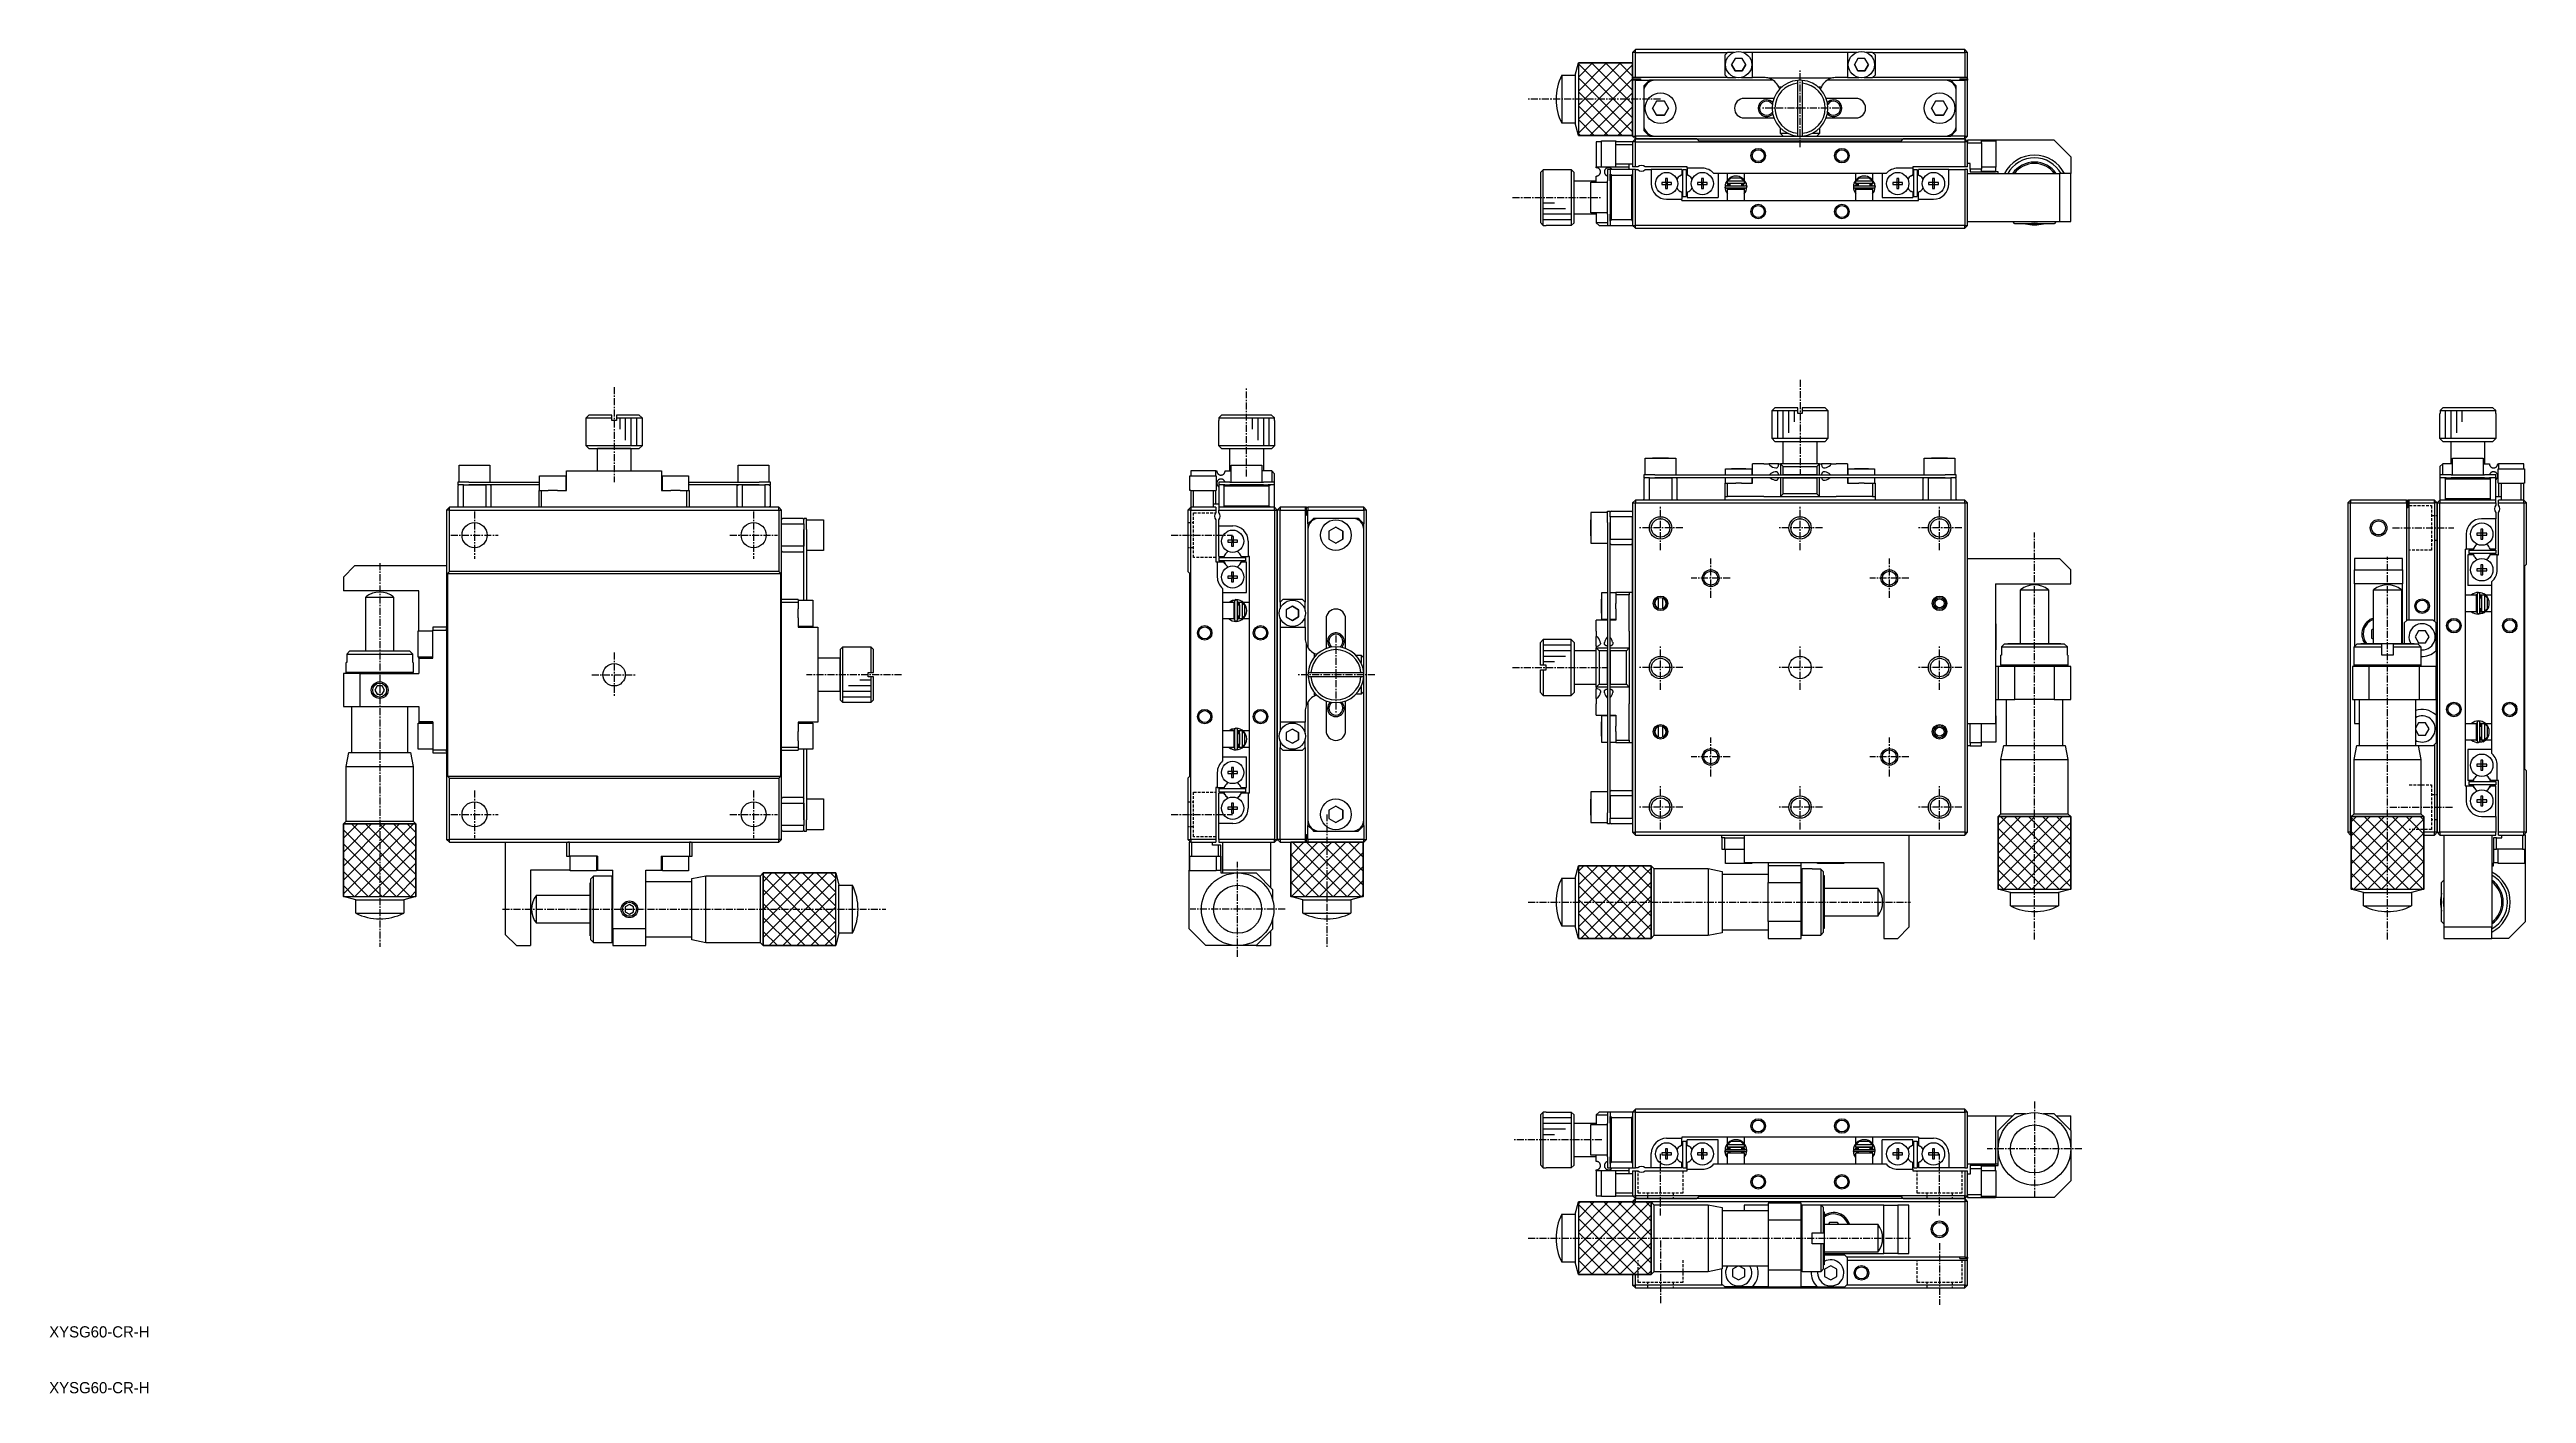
# Model space of a CAD drawing. Extents: x 10 to 454, y 10 to 251.
import ezdxf

# ---------------------------------------------------------------- set-up
doc = ezdxf.new("R2010")
doc.units = 0
doc.linetypes.add('CENTER', pattern=[2, 1.25, -0.25, 0.25, -0.25])
doc.linetypes.add('DASHED', pattern=[0.75, 0.5, -0.25])
doc.layers.get('0').update_dxf_attribs({"linetype": 'CONTINUOUS'})
doc.layers.add('CENTER', color=1, linetype='CENTER')
doc.styles.get("Standard").update_dxf_attribs({"font": 'FGP教科書体NT-M'})

msp = doc.modelspace()

# ---------------------------------------------------------------- texts
at = {"color": 7, "linetype": 'CONTINUOUS'}
for p in [(10, 20), (10, 10)]:
    msp.add_text('XYSG60-CR-H', height=2, dxfattribs=at).set_placement(p)

# ---------------------------------------------------------------- linework, layer by layer
at = {"color": 7, "linetype": 'CONTINUOUS'}
for p, q in [((293.69, 250.12), (294.19, 250.62)), ((294.19, 250.12), (293.69, 250.12)), ((353.19, 250.62), (294.19, 250.62)), ((294.19, 250.12), (294.19, 250.62)), ((294.19, 250.12), (310.69, 250.12)), ((294.19, 245.62), (294.19, 250.12)), ((310.69, 250.12), (310.19, 249.62)), ((310.19, 249.62), (310.19, 246.12)), ((311.86, 250.12), (310.69, 250.12)), ((312.05, 249.02), (311.42, 247.92)), ((313.32, 249.02), (312.05, 249.02)), ((313.96, 247.92), (313.32, 249.02)), ((315.19, 250.12), (313.51, 250.12)), ((332.19, 250.12), (315.19, 250.12)), ((315.19, 245.62), (315.19, 250.12)), ((332.19, 250.12), (332.19, 245.62)), ((333.86, 250.12), (332.19, 250.12)), ((334.05, 249.02), (333.42, 247.92)), ((335.32, 249.02), (334.05, 249.02)), ((335.96, 247.92), (335.32, 249.02)), ((336.69, 250.12), (335.51, 250.12)), ((337.19, 249.62), (336.69, 250.12)), ((336.69, 250.12), (353.19, 250.12)), ((337.19, 246.12), (337.19, 249.62)), ((353.69, 250.12), (353.19, 250.62)), ((353.19, 250.12), (353.19, 250.62)), ((353.69, 250.12), (353.19, 250.12)), ((353.19, 250.12), (353.19, 245.62)), ((353.69, 245.62), (353.69, 250.12)), ((280.99, 246.02), (280.99, 237.42)), ((280.99, 246.02), (283.4, 246.02)), ((283.4, 246.02), (283.99, 248.22)), ((283.4, 246.02), (283.4, 237.42)), ((293.69, 248.22), (283.99, 248.22)), ((283.99, 248.22), (283.99, 235.22)), ((293.69, 235.22), (293.69, 248.22)), ((294.19, 245.62), (293.69, 245.62)), ((293.69, 245.62), (293.69, 245.37)), ((293.69, 245.37), (295.09, 245.37)), ((293.69, 245.12), (293.69, 245.37)), ((293.69, 245.12), (293.69, 235.12)), ((294.19, 245.12), (293.69, 245.12)), ((310.69, 245.62), (294.19, 245.62)), ((294.19, 245.12), (296.69, 245.12)), ((294.19, 235.12), (294.19, 245.12)), ((295.09, 245.37), (295.09, 245.12)), ((295.89, 244.32), (295.69, 244.12)), ((295.69, 244.12), (295.69, 243.12)), ((295.89, 244.32), (296.69, 245.12)), ((295.89, 243.99), (295.89, 244.32)), ((297.69, 245.12), (296.69, 245.12)), ((318.84, 245.12), (297.69, 245.12)), ((310.19, 246.12), (310.69, 245.62)), ((310.69, 245.62), (312.2, 245.62)), ((311.42, 247.92), (312.05, 246.82)), ((312.05, 246.82), (311.42, 247.92)), ((312.05, 246.82), (313.32, 246.82)), ((313.32, 246.82), (312.05, 246.82)), ((313.17, 245.62), (315.19, 245.62)), ((313.32, 246.82), (313.96, 247.92)), ((313.96, 247.92), (313.32, 246.82)), ((317.19, 245.62), (315.19, 245.62)), ((329.25, 245.47), (318.12, 245.47)), ((323.29, 244.6), (323.29, 245.11)), ((323.29, 235.64), (323.29, 244.6)), ((324.09, 245.11), (324.09, 244.6)), ((324.09, 244.6), (324.09, 235.64)), ((349.69, 245.12), (328.53, 245.12)), ((332.19, 245.62), (330.19, 245.62)), ((332.19, 245.62), (334.2, 245.62)), ((333.42, 247.92), (334.05, 246.82)), ((334.05, 246.82), (333.42, 247.92)), ((334.05, 246.82), (335.32, 246.82)), ((335.32, 246.82), (334.05, 246.82)), ((335.17, 245.62), (336.69, 245.62)), ((335.32, 246.82), (335.96, 247.92)), ((335.96, 247.92), (335.32, 246.82)), ((336.69, 245.62), (337.19, 246.12)), ((353.19, 245.62), (336.69, 245.62)), ((350.69, 245.12), (349.69, 245.12)), ((350.69, 245.12), (351.49, 244.32)), ((350.69, 245.12), (353.19, 245.12)), ((351.49, 244.32), (351.49, 243.99)), ((351.69, 244.12), (351.49, 244.32)), ((351.69, 243.12), (351.69, 244.12)), ((352.29, 245.37), (353.69, 245.37)), ((352.29, 245.37), (352.29, 245.12)), ((353.69, 245.62), (353.19, 245.62)), ((353.19, 245.12), (353.19, 235.12)), ((353.69, 245.12), (353.19, 245.12)), ((353.69, 245.37), (353.69, 245.62)), ((353.69, 245.37), (353.69, 245.12)), ((353.69, 235.12), (353.69, 245.12)), ((295.69, 243.12), (295.69, 237.12)), ((297.96, 241.37), (297.24, 240.12)), ((297.24, 240.12), (297.96, 238.87)), ((297.96, 238.87), (297.24, 240.12)), ((299.41, 241.37), (297.96, 241.37)), ((300.13, 240.12), (299.41, 241.37)), ((299.41, 238.87), (300.13, 240.12)), ((300.13, 240.12), (299.41, 238.87)), ((319, 241.87), (313.69, 241.87)), ((319.86, 243.97), (320.5, 243.97)), ((326.88, 243.97), (327.51, 243.97)), ((333.69, 241.87), (328.37, 241.87)), ((347.96, 241.37), (347.24, 240.12)), ((347.24, 240.12), (347.96, 238.87)), ((347.96, 238.87), (347.24, 240.12)), ((349.41, 241.37), (347.96, 241.37)), ((350.13, 240.12), (349.41, 241.37)), ((349.41, 238.87), (350.13, 240.12)), ((350.13, 240.12), (349.41, 238.87)), ((351.69, 237.12), (351.69, 243.12)), ((283.4, 237.42), (280.99, 237.42)), ((283.99, 235.22), (283.4, 237.42)), ((283.99, 235.22), (293.69, 235.22)), ((295.69, 237.12), (295.69, 236.12)), ((295.69, 236.12), (295.89, 235.92)), ((295.89, 235.92), (295.89, 236.25)), ((296.69, 235.12), (295.89, 235.92)), ((297.96, 238.87), (299.41, 238.87)), ((299.41, 238.87), (297.96, 238.87)), ((313.69, 238.37), (319, 238.37)), ((320.19, 235.62), (320.19, 236.55)), ((321.51, 235.62), (320.19, 235.62)), ((320.19, 235.62), (320.69, 235.12)), ((323.29, 235.14), (323.29, 235.64)), ((324.09, 235.64), (324.09, 235.14)), ((327.19, 235.62), (325.87, 235.62)), ((326.69, 235.12), (327.19, 235.62)), ((327.19, 236.55), (327.19, 235.62)), ((328.37, 238.37), (333.69, 238.37)), ((347.96, 238.87), (349.41, 238.87)), ((349.41, 238.87), (347.96, 238.87)), ((351.49, 235.92), (350.69, 235.12)), ((351.49, 236.25), (351.49, 235.92)), ((351.49, 235.92), (351.69, 236.12)), ((351.69, 236.12), (351.69, 237.12)), ((287.19, 234.12), (287.19, 229.62)), ((288.09, 234.12), (287.19, 234.12)), ((288.09, 229.57), (288.09, 234.27)), ((288.09, 234.27), (290.69, 234.27)), ((290.69, 234.27), (290.69, 234.12)), ((293.69, 234.12), (290.69, 234.12)), ((290.69, 233.62), (290.69, 234.12)), ((290.69, 233.62), (293.69, 233.62)), ((290.69, 230.12), (290.69, 233.62)), ((293.69, 235.12), (294.19, 234.62)), ((293.69, 235.12), (294.19, 235.12)), ((293.69, 234.12), (294.19, 234.62)), ((294.19, 234.12), (293.69, 234.12)), ((293.69, 234.12), (293.69, 229.62)), ((296.69, 235.12), (294.19, 235.12)), ((294.19, 235.12), (294.19, 234.62)), ((294.19, 234.62), (353.19, 234.62)), ((294.19, 234.12), (294.19, 234.62)), ((305.19, 234.62), (294.19, 234.62)), ((294.19, 234.12), (353.19, 234.12)), ((294.19, 229.62), (294.19, 234.12)), ((296.69, 235.12), (297.69, 235.12)), ((297.69, 235.12), (320.69, 235.12)), ((305.19, 234.62), (305.54, 234.27)), ((305.54, 234.27), (341.84, 234.27)), ((320.69, 235.12), (323.69, 235.12)), ((323.69, 235.12), (326.69, 235.12)), ((326.69, 235.12), (349.69, 235.12)), ((341.84, 234.27), (342.19, 234.62)), ((353.19, 234.62), (342.19, 234.62)), ((349.69, 235.12), (350.69, 235.12)), ((353.19, 235.12), (350.69, 235.12)), ((353.19, 235.12), (353.69, 235.12)), ((353.19, 234.62), (353.69, 235.12)), ((353.19, 234.62), (353.19, 235.12)), ((353.19, 234.62), (353.19, 234.12)), ((353.19, 234.62), (353.69, 234.12)), ((353.69, 234.12), (353.19, 234.12)), ((353.19, 234.12), (353.19, 229.62)), ((356.19, 234.42), (353.69, 234.42)), ((353.69, 234.42), (353.69, 234.12)), ((353.69, 229.62), (353.69, 234.12)), ((353.69, 233.92), (356.19, 233.92)), ((356.19, 233.92), (356.19, 234.42)), ((358.69, 234.42), (356.19, 234.42)), ((356.19, 234.35), (358.69, 234.35)), ((356.19, 234.27), (358.79, 234.27)), ((356.19, 233.92), (356.19, 229.22)), ((358.69, 234.35), (358.69, 234.42)), ((369.19, 234.42), (358.69, 234.42)), ((358.69, 234.35), (358.69, 234.27)), ((358.79, 234.27), (358.79, 229.57)), ((369.19, 234.42), (372.19, 231.42)), ((372.19, 231.42), (372.19, 228.42)), ((277.69, 229.11), (277.19, 228.6)), ((277.19, 228.6), (277.19, 219.64)), ((277.69, 219.14), (277.69, 229.11)), ((278.19, 229.11), (277.69, 229.11)), ((278.19, 229.12), (278.19, 229.11)), ((278.19, 229.12), (282.69, 229.12)), ((282.69, 229.12), (282.69, 219.12)), ((282.69, 229.12), (283.19, 228.62)), ((283.19, 219.62), (283.19, 228.62)), ((283.19, 227.12), (287.19, 227.12)), ((286.19, 221.37), (286.19, 226.87)), ((286.19, 226.87), (289.19, 226.87)), ((287.19, 229.62), (288.09, 229.62)), ((287.19, 229.47), (287.19, 229.62)), ((287.2, 229.47), (287.19, 229.47)), ((287.19, 226.87), (287.19, 227.97)), ((287.19, 227.97), (287.21, 227.97)), ((287.21, 229.47), (287.2, 229.47)), ((287.22, 229.47), (287.21, 229.47)), ((287.21, 227.97), (287.24, 227.97)), ((287.23, 229.47), (287.22, 229.47)), ((287.25, 229.47), (287.23, 229.47)), ((287.24, 227.97), (287.26, 227.98)), ((287.26, 229.47), (287.25, 229.47)), ((287.28, 229.47), (287.26, 229.47)), ((287.26, 227.98), (287.29, 227.98)), ((287.29, 229.46), (287.28, 229.47)), ((287.31, 229.46), (287.29, 229.46)), ((287.29, 227.98), (287.31, 227.98)), ((287.32, 229.46), (287.31, 229.46)), ((287.31, 227.98), (287.33, 227.99)), ((287.33, 229.46), (287.32, 229.46)), ((287.35, 229.45), (287.33, 229.46)), ((287.33, 227.99), (287.36, 227.99)), ((287.36, 229.45), (287.35, 229.45)), ((287.38, 229.45), (287.36, 229.45)), ((287.36, 227.99), (287.39, 228)), ((287.4, 229.44), (287.38, 229.45)), ((287.39, 228), (287.41, 228.01)), ((287.43, 229.43), (287.4, 229.44)), ((287.41, 228.01), (287.44, 228.01)), ((287.45, 229.42), (287.43, 229.43)), ((287.44, 228.01), (287.46, 228.02)), ((287.47, 229.42), (287.45, 229.42)), ((287.46, 228.02), (287.48, 228.03)), ((287.48, 229.41), (287.47, 229.42)), ((287.52, 229.39), (287.48, 229.41)), ((287.48, 228.03), (287.51, 228.05)), ((287.51, 228.05), (287.55, 228.06)), ((287.55, 229.38), (287.52, 229.39)), ((287.57, 229.36), (287.55, 229.38)), ((287.55, 228.06), (287.57, 228.08)), ((287.6, 229.35), (287.57, 229.36)), ((287.57, 228.08), (287.59, 228.09)), ((287.59, 228.09), (287.61, 228.1)), ((287.65, 229.31), (287.6, 229.35)), ((287.61, 228.1), (287.63, 228.12)), ((287.63, 228.12), (287.65, 228.14)), ((287.68, 229.28), (287.65, 229.31)), ((287.65, 228.14), (287.68, 228.16)), ((287.72, 229.25), (287.68, 229.28)), ((287.68, 228.16), (287.7, 228.18)), ((287.7, 228.18), (287.73, 228.2)), ((287.76, 229.21), (287.72, 229.25)), ((287.73, 228.2), (287.75, 228.23)), ((287.75, 228.23), (287.77, 228.25)), ((287.79, 229.17), (287.76, 229.21)), ((287.77, 228.25), (287.79, 228.28)), ((287.82, 229.13), (287.79, 229.17)), ((287.79, 228.28), (287.81, 228.31)), ((287.81, 228.31), (287.83, 228.33)), ((287.84, 229.08), (287.82, 229.13)), ((287.83, 228.33), (287.84, 228.35)), ((287.86, 229.04), (287.84, 229.08)), ((287.84, 228.35), (287.85, 228.38)), ((287.85, 228.38), (287.87, 228.41)), ((287.88, 229), (287.86, 229.04)), ((287.87, 228.41), (287.88, 228.44)), ((287.9, 228.96), (287.88, 229)), ((287.88, 228.44), (287.89, 228.47)), ((287.89, 228.47), (287.9, 228.51)), ((287.91, 228.92), (287.9, 228.96)), ((287.9, 228.51), (287.91, 228.54)), ((287.92, 228.88), (287.91, 228.92)), ((287.91, 228.54), (287.92, 228.58)), ((287.93, 228.84), (287.92, 228.88)), ((287.92, 228.58), (287.93, 228.61)), ((287.93, 228.8), (287.93, 228.84)), ((287.93, 228.76), (287.93, 228.8)), ((287.94, 228.71), (287.93, 228.76)), ((287.93, 228.68), (287.94, 228.71)), ((287.93, 228.64), (287.93, 228.68)), ((287.93, 228.61), (287.93, 228.64)), ((290.69, 229.57), (288.09, 229.57)), ((288.65, 228.87), (288.64, 228.83)), ((288.64, 228.83), (288.64, 228.78)), ((288.64, 228.78), (288.64, 228.74)), ((288.64, 228.74), (288.64, 228.7)), ((288.64, 228.7), (288.64, 228.66)), ((288.64, 228.66), (288.64, 228.62)), ((288.64, 228.62), (288.65, 228.58)), ((288.66, 228.92), (288.65, 228.87)), ((288.65, 228.58), (288.65, 228.55)), ((288.65, 228.55), (288.66, 228.52)), ((288.68, 228.97), (288.66, 228.92)), ((288.66, 228.52), (288.67, 228.49)), ((288.67, 228.49), (288.68, 228.46)), ((288.69, 229.01), (288.68, 228.97)), ((288.68, 228.46), (288.69, 228.43)), ((288.71, 229.05), (288.69, 229.01)), ((288.69, 228.43), (288.71, 228.4)), ((288.73, 229.09), (288.71, 229.05)), ((288.71, 228.4), (288.72, 228.37)), ((288.72, 228.37), (288.74, 228.34)), ((288.76, 229.13), (288.73, 229.09)), ((288.74, 228.34), (288.75, 228.32)), ((288.75, 228.32), (288.77, 228.29)), ((288.78, 229.17), (288.76, 229.13)), ((288.77, 228.29), (288.79, 228.27)), ((288.81, 229.2), (288.78, 229.17)), ((288.79, 228.27), (288.81, 228.25)), ((288.84, 229.24), (288.81, 229.2)), ((288.81, 228.25), (288.83, 228.22)), ((288.83, 228.22), (288.85, 228.2)), ((288.88, 229.28), (288.84, 229.24)), ((288.85, 228.2), (288.87, 228.18)), ((288.87, 228.18), (288.89, 228.16)), ((288.92, 229.31), (288.88, 229.28)), ((288.89, 228.16), (288.92, 228.14)), ((288.95, 229.33), (288.92, 229.31)), ((288.92, 228.14), (288.94, 228.12)), ((288.94, 228.12), (288.97, 228.1)), ((288.99, 229.36), (288.95, 229.33)), ((288.97, 228.1), (288.99, 228.08)), ((289.02, 229.38), (288.99, 229.36)), ((288.99, 228.08), (289.02, 228.07)), ((289.06, 229.4), (289.02, 229.38)), ((289.02, 228.07), (289.05, 228.05)), ((289.05, 228.05), (289.08, 228.04)), ((289.08, 229.41), (289.06, 229.4)), ((289.11, 229.42), (289.08, 229.41)), ((289.08, 228.04), (289.11, 228.02)), ((289.13, 229.43), (289.11, 229.42)), ((289.11, 228.02), (289.13, 228.02)), ((289.15, 229.43), (289.13, 229.43)), ((289.13, 228.02), (289.15, 228.01)), ((289.17, 229.44), (289.15, 229.43)), ((289.15, 228.01), (289.17, 228)), ((289.19, 229.45), (289.17, 229.44)), ((289.17, 228), (289.19, 228)), ((289.21, 229.45), (289.19, 229.45)), ((289.69, 229.12), (289.19, 229.12)), ((289.19, 229.12), (289.19, 227.12)), ((289.19, 221.12), (289.19, 227.12)), ((289.22, 229.45), (289.21, 229.45)), ((289.23, 229.46), (289.22, 229.45)), ((289.25, 229.46), (289.23, 229.46)), ((289.26, 229.46), (289.25, 229.46)), ((289.27, 229.46), (289.26, 229.46)), ((289.28, 229.46), (289.27, 229.46)), ((289.3, 229.47), (289.28, 229.46)), ((289.31, 229.47), (289.3, 229.47)), ((289.32, 229.47), (289.31, 229.47)), ((289.33, 229.47), (289.32, 229.47)), ((289.34, 229.47), (289.33, 229.47)), ((289.35, 229.47), (289.34, 229.47)), ((289.36, 229.47), (289.35, 229.47)), ((289.37, 229.47), (289.36, 229.47)), ((289.38, 229.47), (289.37, 229.47)), ((289.39, 229.47), (289.38, 229.47)), ((289.4, 229.47), (289.39, 229.47)), ((289.42, 229.47), (289.4, 229.47)), ((289.43, 229.47), (289.42, 229.47)), ((289.44, 229.47), (289.43, 229.47)), ((289.45, 229.47), (289.44, 229.47)), ((289.46, 229.47), (289.45, 229.47)), ((289.47, 229.47), (289.46, 229.47)), ((289.48, 229.47), (289.47, 229.47)), ((289.49, 229.46), (289.48, 229.47)), ((289.5, 229.46), (289.49, 229.46)), ((289.51, 229.46), (289.5, 229.46)), ((289.52, 229.46), (289.51, 229.46)), ((289.54, 229.46), (289.52, 229.46)), ((289.55, 229.45), (289.54, 229.46)), ((289.57, 229.45), (289.55, 229.45)), ((289.59, 229.44), (289.57, 229.45)), ((289.62, 229.44), (289.59, 229.44)), ((289.64, 229.43), (289.62, 229.44)), ((289.67, 229.42), (289.64, 229.43)), ((289.7, 229.4), (289.67, 229.42)), ((293.69, 229.12), (289.69, 229.12)), ((289.69, 229.12), (289.69, 228.32)), ((289.89, 228.12), (289.69, 228.32)), ((289.69, 228.32), (289.69, 227.99)), ((289.69, 227.99), (289.69, 228.32)), ((289.69, 227.12), (289.69, 227.99)), ((289.69, 227.12), (289.69, 221.12)), ((289.73, 229.39), (289.7, 229.4)), ((289.76, 229.37), (289.73, 229.39)), ((289.79, 229.35), (289.76, 229.37)), ((289.83, 229.33), (289.79, 229.35)), ((289.86, 229.3), (289.83, 229.33)), ((289.9, 229.27), (289.86, 229.3)), ((289.89, 220.12), (289.89, 228.12)), ((289.89, 228.12), (293.49, 228.12)), ((289.93, 229.24), (289.9, 229.27)), ((289.96, 229.2), (289.93, 229.24)), ((289.99, 229.17), (289.96, 229.2)), ((290.01, 229.13), (289.99, 229.17)), ((290.02, 229.12), (290.01, 229.13)), ((293.09, 230.12), (290.69, 230.12)), ((290.69, 229.62), (290.69, 230.12)), ((290.69, 229.62), (290.69, 229.57)), ((290.69, 229.62), (293.09, 229.62)), ((293.69, 230.12), (293.09, 230.12)), ((293.09, 229.62), (293.09, 230.12)), ((293.09, 229.12), (293.09, 229.62)), ((293.69, 228.32), (293.49, 228.12)), ((293.49, 228.12), (293.49, 220.12)), ((294.19, 229.62), (293.69, 229.62)), ((293.69, 229.12), (293.69, 219.12)), ((294.19, 229.12), (293.69, 229.12)), ((294.62, 229.62), (294.19, 229.62)), ((294.19, 219.12), (294.19, 229.12)), ((294.19, 229.12), (294.62, 229.12)), ((303.49, 229.62), (295.95, 229.62)), ((295.95, 229.12), (297.04, 229.12)), ((297.04, 229.12), (297.04, 226.57)), ((302.49, 229.12), (297.04, 229.12)), ((298.9, 226.8), (298.9, 226.44)), ((299.61, 226.8), (298.9, 226.8)), ((298.9, 226.44), (299.61, 226.44)), ((299.61, 227.51), (299.61, 226.8)), ((299.97, 227.51), (299.61, 227.51)), ((299.62, 226.79), (299.61, 226.8)), ((299.62, 226.45), (299.61, 226.44)), ((299.61, 226.44), (299.61, 225.74)), ((299.62, 226.79), (299.62, 226.45)), ((299.96, 226.79), (299.62, 226.79)), ((299.62, 226.45), (299.96, 226.45)), ((299.96, 226.79), (299.97, 226.8)), ((299.96, 226.45), (299.96, 226.79)), ((299.96, 226.45), (299.97, 226.44)), ((299.97, 226.8), (299.97, 227.51)), ((300.67, 226.8), (299.97, 226.8)), ((299.97, 225.74), (299.97, 226.44)), ((299.97, 226.44), (300.67, 226.44)), ((300.67, 226.44), (300.67, 226.8)), ((302.49, 228.17), (302.23, 228.02)), ((302.49, 229.12), (302.49, 228.17)), ((302.69, 224.32), (302.69, 229.12)), ((302.69, 229.12), (303.29, 229.12)), ((303.29, 229.12), (303.29, 224.32)), ((303.49, 229.37), (303.49, 229.62)), ((306.19, 229.37), (303.49, 229.37)), ((303.49, 229.37), (303.49, 228.17)), ((303.75, 228.02), (303.49, 228.17)), ((305.3, 226.8), (305.3, 226.44)), ((306.01, 226.8), (305.3, 226.8)), ((305.3, 226.44), (306.01, 226.44)), ((306.37, 227.51), (306.01, 227.51)), ((306.01, 227.51), (306.01, 226.8)), ((306.02, 226.79), (306.01, 226.8)), ((306.02, 226.45), (306.01, 226.44)), ((306.01, 226.44), (306.01, 225.74)), ((306.02, 226.79), (306.02, 226.45)), ((306.36, 226.79), (306.02, 226.79)), ((306.02, 226.45), (306.36, 226.45)), ((306.36, 226.79), (306.37, 226.8)), ((306.36, 226.45), (306.36, 226.79)), ((306.36, 226.45), (306.37, 226.44)), ((306.37, 226.8), (306.37, 227.51)), ((307.07, 226.8), (306.37, 226.8)), ((306.37, 226.44), (307.07, 226.44)), ((306.37, 225.74), (306.37, 226.44)), ((307.07, 226.44), (307.07, 226.8)), ((311.11, 228.42), (308.26, 228.42)), ((308.99, 228.42), (308.99, 224.12)), ((310.38, 226.73), (310.4, 226.79)), ((310.4, 226.79), (310.41, 226.8)), ((310.75, 226.62), (310.64, 226.22)), ((310.69, 227.26), (310.69, 228.42)), ((310.69, 227.12), (310.74, 227.12)), ((310.69, 226.62), (310.69, 227.12)), ((313.69, 226.62), (310.69, 226.62)), ((310.74, 226.56), (310.73, 226.55)), ((310.73, 226.55), (310.73, 226.53)), ((310.73, 226.53), (310.73, 226.52)), ((310.73, 226.52), (310.73, 226.5)), ((310.73, 226.5), (310.73, 226.48)), ((310.73, 226.48), (310.74, 226.47)), ((311.27, 227.62), (310.74, 227.12)), ((310.74, 227.12), (313.63, 227.12)), ((310.75, 226.6), (310.74, 226.59)), ((310.74, 226.59), (310.74, 226.57)), ((310.74, 226.57), (310.74, 226.56)), ((310.74, 226.47), (310.74, 226.46)), ((310.74, 226.46), (310.74, 226.44)), ((310.74, 226.44), (310.75, 226.43)), ((310.76, 226.63), (310.75, 226.62)), ((310.75, 226.62), (310.75, 226.6)), ((310.75, 226.43), (310.75, 226.41)), ((311.19, 226.42), (310.75, 226.42)), ((311.19, 226.42), (310.75, 226.42)), ((310.75, 226.41), (310.76, 226.4)), ((310.76, 226.4), (310.76, 226.38)), ((310.76, 226.38), (310.77, 226.37)), ((310.77, 226.37), (310.78, 226.36)), ((310.78, 226.36), (310.79, 226.35)), ((310.79, 226.35), (310.8, 226.33)), ((310.8, 226.33), (310.81, 226.32)), ((313.26, 228.42), (311.11, 228.42)), ((311.19, 226.22), (311.19, 226.62)), ((313.1, 227.62), (311.27, 227.62)), ((313.63, 227.12), (313.1, 227.62)), ((313.19, 226.62), (313.19, 226.22)), ((313.62, 226.42), (313.19, 226.42)), ((313.62, 226.42), (313.19, 226.42)), ((334.11, 228.42), (313.26, 228.42)), ((313.56, 226.32), (313.57, 226.33)), ((313.57, 226.33), (313.58, 226.34)), ((313.58, 226.34), (313.59, 226.35)), ((313.59, 226.35), (313.6, 226.36)), ((313.6, 226.38), (313.61, 226.39)), ((313.6, 226.36), (313.6, 226.38)), ((313.62, 226.63), (313.61, 226.65)), ((313.61, 226.39), (313.62, 226.4)), ((313.62, 226.62), (313.62, 226.63)), ((313.62, 226.61), (313.62, 226.62)), ((313.63, 226.6), (313.62, 226.61)), ((313.62, 226.42), (313.63, 226.43)), ((313.62, 226.4), (313.62, 226.42)), ((313.63, 227.12), (313.69, 227.12)), ((313.63, 226.58), (313.63, 226.6)), ((313.63, 226.57), (313.63, 226.58)), ((313.64, 226.55), (313.63, 226.57)), ((313.63, 226.46), (313.64, 226.48)), ((313.63, 226.45), (313.63, 226.46)), ((313.63, 226.43), (313.63, 226.45)), ((313.64, 226.54), (313.64, 226.55)), ((313.64, 226.52), (313.64, 226.54)), ((313.64, 226.51), (313.64, 226.52)), ((313.64, 226.49), (313.64, 226.51)), ((313.64, 226.48), (313.64, 226.49)), ((313.69, 228.42), (313.69, 227.26)), ((313.69, 227.12), (313.69, 226.62)), ((313.75, 226.73), (313.69, 226.7)), ((313.69, 226.69), (313.7, 226.69)), ((313.7, 226.69), (313.71, 226.7)), ((313.71, 226.7), (313.72, 226.71)), ((313.72, 226.71), (313.74, 226.71)), ((313.74, 226.71), (313.75, 226.72)), ((313.97, 226.8), (313.75, 226.73)), ((313.75, 226.72), (313.77, 226.72)), ((313.77, 226.72), (313.78, 226.73)), ((313.78, 226.73), (313.79, 226.74)), ((313.79, 226.74), (313.81, 226.74)), ((313.81, 226.74), (313.82, 226.75)), ((313.82, 226.75), (313.84, 226.75)), ((313.84, 226.75), (313.85, 226.76)), ((313.85, 226.76), (313.87, 226.77)), ((313.87, 226.77), (313.88, 226.77)), ((313.88, 226.77), (313.89, 226.77)), ((313.89, 226.77), (313.9, 226.78)), ((313.9, 226.78), (313.92, 226.78)), ((313.92, 226.78), (313.93, 226.78)), ((313.93, 226.78), (313.94, 226.79)), ((313.94, 226.79), (313.94, 226.79)), ((313.94, 226.79), (313.95, 226.79)), ((313.95, 226.79), (313.96, 226.79)), ((313.96, 226.82), (313.97, 226.8)), ((313.96, 226.79), (313.96, 226.79)), ((313.96, 226.79), (313.97, 226.79)), ((313.97, 226.79), (313.97, 226.79)), ((313.97, 226.79), (313.97, 226.79)), ((313.97, 226.79), (313.97, 226.79)), ((313.97, 226.79), (313.99, 226.76)), ((313.99, 226.76), (314, 226.72)), ((313.99, 226.74), (314.13, 226.05)), ((314, 226.72), (314.01, 226.69)), ((314.01, 226.35), (314, 226.32)), ((314.01, 226.69), (314.01, 226.66)), ((314.01, 226.66), (314.02, 226.62)), ((314.02, 226.39), (314.01, 226.35)), ((314.02, 226.62), (314.03, 226.59)), ((314.03, 226.45), (314.02, 226.42)), ((314.02, 226.42), (314.02, 226.39)), ((314.03, 226.59), (314.03, 226.56)), ((314.03, 226.56), (314.03, 226.52)), ((314.03, 226.52), (314.03, 226.49)), ((314.03, 226.49), (314.03, 226.45)), ((333.38, 226.73), (333.4, 226.79)), ((333.4, 226.79), (333.41, 226.8)), ((333.4, 226.79), (333.4, 226.79)), ((333.75, 226.62), (333.64, 226.22)), ((333.69, 227.26), (333.69, 228.42)), ((333.69, 227.12), (333.74, 227.12)), ((333.69, 226.62), (333.69, 227.12)), ((336.69, 226.62), (333.69, 226.62)), ((333.74, 226.56), (333.73, 226.55)), ((333.73, 226.55), (333.73, 226.53)), ((333.73, 226.53), (333.73, 226.52)), ((333.73, 226.52), (333.73, 226.5)), ((333.73, 226.5), (333.73, 226.48)), ((333.73, 226.48), (333.74, 226.47)), ((334.27, 227.62), (333.74, 227.12)), ((333.74, 227.12), (336.63, 227.12)), ((333.75, 226.6), (333.74, 226.59)), ((333.74, 226.59), (333.74, 226.57)), ((333.74, 226.57), (333.74, 226.56)), ((333.74, 226.47), (333.74, 226.46)), ((333.74, 226.46), (333.74, 226.44)), ((333.74, 226.44), (333.75, 226.43)), ((333.76, 226.63), (333.75, 226.62)), ((333.75, 226.62), (333.75, 226.6)), ((333.75, 226.43), (333.75, 226.41)), ((334.19, 226.42), (333.75, 226.42)), ((334.19, 226.42), (333.75, 226.42)), ((333.75, 226.41), (333.76, 226.4)), ((333.76, 226.4), (333.76, 226.38)), ((333.76, 226.38), (333.77, 226.37)), ((333.77, 226.37), (333.78, 226.36)), ((333.78, 226.36), (333.79, 226.35)), ((333.79, 226.35), (333.8, 226.33)), ((333.8, 226.33), (333.81, 226.32)), ((336.26, 228.42), (334.11, 228.42)), ((334.19, 226.22), (334.19, 226.62)), ((336.1, 227.62), (334.27, 227.62)), ((336.63, 227.12), (336.1, 227.62)), ((336.19, 226.62), (336.19, 226.22)), ((336.62, 226.42), (336.19, 226.42)), ((336.62, 226.42), (336.19, 226.42)), ((339.11, 228.42), (336.26, 228.42)), ((336.56, 226.32), (336.57, 226.33)), ((336.57, 226.33), (336.58, 226.34)), ((336.58, 226.34), (336.59, 226.35)), ((336.59, 226.35), (336.6, 226.36)), ((336.6, 226.38), (336.61, 226.39)), ((336.6, 226.36), (336.6, 226.38)), ((336.62, 226.63), (336.61, 226.65)), ((336.61, 226.39), (336.62, 226.4)), ((336.62, 226.62), (336.62, 226.63)), ((336.62, 226.61), (336.62, 226.62)), ((336.63, 226.6), (336.62, 226.61)), ((336.62, 226.42), (336.63, 226.43)), ((336.62, 226.4), (336.62, 226.42)), ((336.63, 227.12), (336.69, 227.12)), ((336.63, 226.58), (336.63, 226.6)), ((336.63, 226.57), (336.63, 226.58)), ((336.64, 226.55), (336.63, 226.57)), ((336.63, 226.46), (336.64, 226.48)), ((336.63, 226.45), (336.63, 226.46)), ((336.63, 226.43), (336.63, 226.45)), ((336.64, 226.54), (336.64, 226.55)), ((336.64, 226.52), (336.64, 226.54)), ((336.64, 226.51), (336.64, 226.52)), ((336.64, 226.49), (336.64, 226.51)), ((336.64, 226.48), (336.64, 226.49)), ((336.69, 228.42), (336.69, 227.26)), ((336.69, 227.12), (336.69, 226.62)), ((336.75, 226.73), (336.69, 226.7)), ((336.69, 226.69), (336.7, 226.69)), ((336.7, 226.69), (336.71, 226.7)), ((336.71, 226.7), (336.72, 226.71)), ((336.72, 226.71), (336.74, 226.71)), ((336.74, 226.71), (336.75, 226.72)), ((336.97, 226.8), (336.75, 226.73)), ((336.75, 226.72), (336.77, 226.72)), ((336.77, 226.72), (336.78, 226.73)), ((336.78, 226.73), (336.79, 226.74)), ((336.79, 226.74), (336.81, 226.74)), ((336.81, 226.74), (336.82, 226.75)), ((336.82, 226.75), (336.84, 226.75)), ((336.84, 226.75), (336.85, 226.76)), ((336.85, 226.76), (336.87, 226.77)), ((336.87, 226.77), (336.88, 226.77)), ((336.88, 226.77), (336.89, 226.77)), ((336.89, 226.77), (336.9, 226.78)), ((336.9, 226.78), (336.92, 226.78)), ((336.92, 226.78), (336.93, 226.78)), ((336.93, 226.78), (336.94, 226.79)), ((336.94, 226.79), (336.94, 226.79)), ((336.94, 226.79), (336.95, 226.79)), ((336.95, 226.79), (336.96, 226.79)), ((336.96, 226.82), (336.97, 226.79)), ((336.96, 226.79), (336.96, 226.79)), ((336.96, 226.79), (336.97, 226.79)), ((336.97, 226.79), (336.97, 226.79)), ((336.97, 226.79), (336.97, 226.79)), ((336.97, 226.79), (336.97, 226.79)), ((336.97, 226.79), (336.99, 226.76)), ((336.99, 226.76), (337, 226.72)), ((336.99, 226.74), (337.13, 226.05)), ((337, 226.72), (337.01, 226.69)), ((337.01, 226.35), (337, 226.32)), ((337.01, 226.69), (337.01, 226.66)), ((337.01, 226.66), (337.02, 226.62)), ((337.02, 226.39), (337.01, 226.35)), ((337.02, 226.62), (337.03, 226.59)), ((337.03, 226.45), (337.02, 226.42)), ((337.02, 226.42), (337.02, 226.39)), ((337.03, 226.59), (337.03, 226.56)), ((337.03, 226.56), (337.03, 226.52)), ((337.03, 226.52), (337.03, 226.49)), ((337.03, 226.49), (337.03, 226.45)), ((338.39, 228.42), (338.39, 224.12)), ((340.3, 226.8), (340.3, 226.44)), ((341.01, 226.8), (340.3, 226.8)), ((340.3, 226.44), (341.01, 226.44)), ((341.01, 227.51), (341.01, 226.8)), ((341.37, 227.51), (341.01, 227.51)), ((341.02, 226.79), (341.01, 226.8)), ((341.02, 226.45), (341.01, 226.44)), ((341.01, 226.44), (341.01, 225.74)), ((341.02, 226.79), (341.02, 226.45)), ((341.36, 226.79), (341.02, 226.79)), ((341.02, 226.45), (341.36, 226.45)), ((343.89, 229.37), (341.19, 229.37)), ((341.36, 226.79), (341.37, 226.8)), ((341.36, 226.45), (341.36, 226.79)), ((341.36, 226.45), (341.37, 226.44)), ((341.37, 226.8), (341.37, 227.51)), ((342.07, 226.8), (341.37, 226.8)), ((341.37, 226.44), (342.07, 226.44)), ((341.37, 225.74), (341.37, 226.44)), ((342.07, 226.44), (342.07, 226.8)), ((343.63, 228.02), (343.89, 228.17)), ((343.89, 229.62), (343.89, 229.37)), ((353.19, 229.62), (343.89, 229.62)), ((343.89, 229.37), (343.89, 228.17)), ((344.09, 224.32), (344.09, 229.12)), ((344.09, 229.12), (344.69, 229.12)), ((344.69, 229.12), (344.69, 224.32)), ((344.89, 228.17), (344.89, 229.12)), ((350.34, 229.12), (344.89, 229.12)), ((344.89, 228.17), (345.15, 228.02)), ((346.7, 226.8), (346.7, 226.44)), ((347.41, 226.8), (346.7, 226.8)), ((346.7, 226.44), (347.41, 226.44)), ((347.77, 227.51), (347.41, 227.51)), ((347.41, 227.51), (347.41, 226.8)), ((347.42, 226.79), (347.41, 226.8)), ((347.42, 226.45), (347.41, 226.44)), ((347.41, 226.44), (347.41, 225.74)), ((347.42, 226.79), (347.42, 226.45)), ((347.76, 226.79), (347.42, 226.79)), ((347.42, 226.45), (347.76, 226.45)), ((347.76, 226.79), (347.77, 226.8)), ((347.76, 226.45), (347.76, 226.79)), ((347.76, 226.45), (347.77, 226.44)), ((347.77, 226.8), (347.77, 227.51)), ((348.47, 226.8), (347.77, 226.8)), ((347.77, 226.44), (348.47, 226.44)), ((347.77, 225.74), (347.77, 226.44)), ((348.47, 226.44), (348.47, 226.8)), ((350.34, 229.12), (353.19, 229.12)), ((350.34, 226.57), (350.34, 229.12)), ((353.69, 229.62), (353.19, 229.62)), ((353.19, 229.12), (353.19, 219.12)), ((353.69, 229.12), (353.19, 229.12)), ((354.19, 230.22), (353.69, 230.22)), ((353.69, 219.12), (353.69, 229.12)), ((353.69, 228.42), (370.19, 228.42)), ((354.19, 229.22), (354.19, 230.22)), ((356.19, 229.22), (354.19, 229.22)), ((354.19, 229.22), (354.19, 228.72)), ((354.19, 228.72), (356.19, 228.72)), ((358.79, 229.57), (356.19, 229.57)), ((356.19, 228.72), (356.19, 229.22)), ((358.69, 228.76), (356.19, 228.76)), ((356.19, 228.72), (358.69, 228.72)), ((358.69, 229.57), (358.69, 228.76)), ((358.69, 228.72), (358.69, 228.76)), ((359.19, 228.72), (358.69, 228.72)), ((359.19, 228.42), (359.19, 228.72)), ((370.19, 228.42), (370.19, 219.82)), ((372.19, 228.42), (370.19, 228.42)), ((372.19, 219.82), (372.19, 228.42)), ((299.61, 225.74), (299.97, 225.74)), ((299.79, 223.82), (302.49, 223.82)), ((302.23, 225.22), (302.49, 225.07)), ((302.49, 225.07), (302.49, 223.82)), ((302.49, 223.62), (302.49, 223.82)), ((302.49, 223.62), (344.89, 223.62)), ((302.69, 224.32), (303.29, 224.32)), ((303.49, 225.07), (303.75, 225.22)), ((303.49, 225.07), (303.49, 224.12)), ((303.49, 224.12), (308.99, 224.12)), ((306.01, 225.74), (306.37, 225.74)), ((310.44, 226.22), (313.94, 226.22)), ((313.94, 225.83), (310.44, 225.83)), ((310.64, 225.83), (310.68, 225.62)), ((310.68, 225.62), (310.69, 225.61)), ((310.69, 225.62), (313.69, 225.62)), ((310.69, 223.62), (310.69, 225.62)), ((310.81, 226.32), (310.82, 226.31)), ((310.82, 226.31), (310.83, 226.3)), ((310.83, 226.3), (310.84, 226.29)), ((310.84, 226.29), (310.85, 226.28)), ((310.85, 226.28), (310.86, 226.27)), ((310.86, 226.27), (310.87, 226.26)), ((310.87, 226.26), (310.89, 226.26)), ((310.89, 226.26), (310.9, 226.25)), ((310.9, 226.25), (310.91, 226.24)), ((310.91, 226.24), (310.93, 226.24)), ((310.93, 226.24), (310.94, 226.23)), ((310.94, 226.23), (310.96, 226.23)), ((310.96, 226.23), (310.97, 226.22)), ((310.97, 226.22), (310.99, 226.22)), ((310.99, 226.22), (311, 226.22)), ((311, 226.22), (311.02, 226.22)), ((311.02, 226.22), (311.03, 226.22)), ((311.03, 226.22), (311.04, 226.22)), ((311.19, 225.62), (311.19, 225.83)), ((313.19, 225.83), (313.19, 225.62)), ((313.33, 226.22), (313.35, 226.22)), ((313.35, 226.22), (313.36, 226.22)), ((313.36, 226.22), (313.38, 226.22)), ((313.38, 226.22), (313.39, 226.22)), ((313.39, 226.22), (313.41, 226.23)), ((313.41, 226.23), (313.42, 226.23)), ((313.42, 226.23), (313.44, 226.23)), ((313.44, 226.23), (313.45, 226.24)), ((313.45, 226.24), (313.46, 226.25)), ((313.46, 226.25), (313.48, 226.25)), ((313.48, 226.25), (313.49, 226.26)), ((313.49, 226.26), (313.5, 226.27)), ((313.5, 226.27), (313.52, 226.28)), ((313.52, 226.28), (313.53, 226.28)), ((313.53, 226.28), (313.54, 226.29)), ((313.54, 226.29), (313.55, 226.3)), ((313.55, 226.3), (313.56, 226.32)), ((313.69, 225.62), (313.73, 225.83)), ((313.69, 225.62), (313.69, 223.62)), ((313.69, 225.61), (313.69, 225.62)), ((313.98, 226.25), (313.96, 226.22)), ((313.96, 226.22), (313.96, 226.22)), ((313.99, 226.29), (313.98, 226.25)), ((314, 226.32), (313.99, 226.29)), ((333.44, 226.22), (336.94, 226.22)), ((336.94, 225.83), (333.44, 225.83)), ((333.64, 225.83), (333.68, 225.62)), ((333.68, 225.62), (333.69, 225.61)), ((333.69, 225.62), (336.69, 225.62)), ((333.69, 223.62), (333.69, 225.62)), ((333.81, 226.32), (333.82, 226.31)), ((333.82, 226.31), (333.83, 226.3)), ((333.83, 226.3), (333.84, 226.29)), ((333.84, 226.29), (333.85, 226.28)), ((333.85, 226.28), (333.86, 226.27)), ((333.86, 226.27), (333.87, 226.26)), ((333.87, 226.26), (333.89, 226.26)), ((333.89, 226.26), (333.9, 226.25)), ((333.9, 226.25), (333.91, 226.24)), ((333.91, 226.24), (333.93, 226.24)), ((333.93, 226.24), (333.94, 226.23)), ((333.94, 226.23), (333.96, 226.23)), ((333.96, 226.23), (333.97, 226.22)), ((333.97, 226.22), (333.99, 226.22)), ((333.99, 226.22), (334, 226.22)), ((334, 226.22), (334.02, 226.22)), ((334.02, 226.22), (334.03, 226.22)), ((334.03, 226.22), (334.04, 226.22)), ((334.19, 225.62), (334.19, 225.83)), ((336.19, 225.83), (336.19, 225.62)), ((336.33, 226.22), (336.35, 226.22)), ((336.35, 226.22), (336.36, 226.22)), ((336.36, 226.22), (336.38, 226.22)), ((336.38, 226.22), (336.39, 226.22)), ((336.39, 226.22), (336.41, 226.23)), ((336.41, 226.23), (336.42, 226.23)), ((336.42, 226.23), (336.44, 226.23)), ((336.44, 226.23), (336.45, 226.24)), ((336.45, 226.24), (336.46, 226.25)), ((336.46, 226.25), (336.48, 226.25)), ((336.48, 226.25), (336.49, 226.26)), ((336.49, 226.26), (336.5, 226.27)), ((336.5, 226.27), (336.52, 226.28)), ((336.52, 226.28), (336.53, 226.28)), ((336.53, 226.28), (336.54, 226.29)), ((336.54, 226.29), (336.55, 226.3)), ((336.55, 226.3), (336.56, 226.32)), ((336.69, 225.62), (336.73, 225.83)), ((336.69, 225.62), (336.69, 223.62)), ((336.69, 225.61), (336.69, 225.62)), ((336.98, 226.25), (336.96, 226.22)), ((336.96, 226.22), (336.96, 226.22)), ((336.99, 226.29), (336.98, 226.25)), ((337, 226.32), (336.99, 226.29)), ((338.39, 224.12), (343.89, 224.12)), ((341.01, 225.74), (341.37, 225.74)), ((343.89, 225.07), (343.63, 225.22)), ((343.89, 225.07), (343.89, 224.12)), ((344.09, 224.32), (344.69, 224.32)), ((345.15, 225.22), (344.89, 225.07)), ((344.89, 223.82), (344.89, 225.07)), ((344.89, 223.82), (347.59, 223.82)), ((344.89, 223.62), (344.89, 223.82)), ((347.41, 225.74), (347.77, 225.74)), ((277.19, 219.64), (277.69, 219.14)), ((277.69, 219.14), (278.19, 219.14)), ((278.19, 219.14), (278.19, 219.12)), ((282.69, 219.12), (278.19, 219.12)), ((283.19, 219.62), (282.69, 219.12)), ((287.19, 221.12), (283.19, 221.12)), ((289.19, 221.37), (286.19, 221.37)), ((287.19, 221.37), (287.19, 219.62)), ((289.19, 219.62), (287.19, 219.62)), ((287.69, 219.12), (287.19, 219.62)), ((287.69, 219.12), (289.19, 219.12)), ((289.19, 221.12), (289.19, 219.12)), ((289.19, 219.12), (289.69, 219.12)), ((289.69, 220.25), (289.69, 221.12)), ((289.69, 220.25), (289.69, 219.92)), ((289.69, 219.92), (289.69, 220.25)), ((289.69, 219.92), (289.89, 220.12)), ((289.69, 219.92), (289.69, 219.12)), ((289.69, 219.12), (293.69, 219.12)), ((293.49, 220.12), (289.89, 220.12)), ((293.49, 220.12), (293.69, 219.92)), ((293.69, 219.12), (294.19, 219.12)), ((294.19, 218.62), (293.69, 219.12)), ((353.19, 219.12), (294.19, 219.12)), ((294.19, 218.62), (294.19, 219.12)), ((294.19, 218.62), (353.19, 218.62)), ((353.19, 218.62), (353.19, 219.12)), ((353.19, 218.62), (353.69, 219.12)), ((353.19, 219.12), (353.69, 219.12)), ((353.69, 219.82), (370.19, 219.82)), ((362.19, 219.42), (361.79, 219.82)), ((369.19, 219.42), (362.19, 219.42)), ((369.59, 219.82), (369.19, 219.42)), ((370.19, 219.82), (372.19, 219.82)), ((318.69, 185.96), (319.19, 186.46)), ((323.29, 186.46), (319.19, 186.46)), ((323.29, 186.46), (319.19, 186.46)), ((323.29, 185.96), (323.29, 186.46)), ((328.19, 186.46), (324.09, 186.46)), ((328.19, 186.46), (324.09, 186.46)), ((324.09, 186.46), (324.09, 185.96)), ((328.19, 186.46), (328.69, 185.96)), ((438.85, 186.46), (438.35, 185.96)), ((447.82, 186.46), (438.85, 186.46)), ((448.32, 185.96), (447.82, 186.46)), ((106.21, 184.67), (106.71, 185.17)), ((106.21, 184.67), (110.81, 184.67)), ((106.21, 179.67), (106.21, 184.67)), ((110.81, 185.17), (106.71, 185.17)), ((110.81, 184.67), (110.81, 185.17)), ((110.81, 184.17), (110.81, 184.67)), ((111.61, 184.17), (110.81, 184.17)), ((115.71, 185.17), (111.61, 185.17)), ((111.61, 185.17), (111.61, 184.67)), ((111.61, 184.67), (116.21, 184.67)), ((111.61, 184.67), (111.61, 184.17)), ((115.71, 185.17), (116.21, 184.67)), ((116.21, 184.67), (116.21, 179.67)), ((219.55, 184.17), (219.53, 184.17)), ((219.53, 179.67), (219.53, 184.17)), ((220.05, 185.17), (219.55, 184.67)), ((219.55, 184.67), (229.52, 184.67)), ((219.55, 184.67), (219.55, 184.17)), ((229.02, 185.17), (220.05, 185.17)), ((229.52, 184.67), (229.02, 185.17)), ((229.52, 184.17), (229.52, 184.67)), ((229.53, 184.17), (229.52, 184.17)), ((229.53, 184.17), (229.53, 179.67)), ((318.69, 185.96), (323.29, 185.96)), ((318.69, 180.96), (318.69, 185.96)), ((323.29, 185.46), (323.29, 185.96)), ((324.09, 185.46), (323.29, 185.46)), ((324.09, 185.46), (323.29, 185.46)), ((324.09, 185.96), (328.69, 185.96)), ((324.09, 185.96), (324.09, 185.46)), ((328.69, 185.96), (328.69, 180.96)), ((438.35, 185.46), (438.34, 185.46)), ((438.34, 180.96), (438.34, 185.46)), ((438.35, 185.96), (448.32, 185.96)), ((438.35, 185.96), (438.35, 185.46)), ((448.32, 185.46), (448.32, 185.96)), ((448.34, 185.46), (448.32, 185.46)), ((448.34, 185.46), (448.34, 180.96)), ((111.21, 179.67), (106.21, 179.67)), ((106.71, 179.17), (106.21, 179.67)), ((106.71, 179.17), (111.21, 179.17)), ((106.71, 179.17), (108.21, 179.17)), ((108.21, 179.17), (114.21, 179.17)), ((111.21, 179.17), (108.21, 179.17)), ((108.21, 175.17), (108.21, 179.17)), ((116.21, 179.67), (111.21, 179.67)), ((111.21, 179.17), (115.71, 179.17)), ((114.21, 179.17), (111.21, 179.17)), ((114.21, 179.17), (115.71, 179.17)), ((114.21, 179.17), (114.21, 175.17)), ((116.21, 179.67), (115.71, 179.17)), ((229.53, 179.67), (219.53, 179.67)), ((220.03, 179.17), (219.53, 179.67)), ((220.03, 179.17), (229.03, 179.17)), ((221.53, 175.17), (221.53, 179.17)), ((227.53, 179.17), (227.53, 175.17)), ((229.53, 179.67), (229.03, 179.17)), ((328.69, 180.96), (318.69, 180.96)), ((319.19, 180.46), (318.69, 180.96)), ((319.19, 180.46), (328.19, 180.46)), ((320.69, 176.46), (320.69, 180.46)), ((326.69, 180.46), (326.69, 176.46)), ((328.69, 180.96), (328.19, 180.46)), ((448.34, 180.96), (438.34, 180.96)), ((438.84, 180.46), (438.34, 180.96)), ((438.84, 180.46), (447.84, 180.46)), ((440.34, 176.46), (440.34, 180.46)), ((446.34, 180.46), (446.34, 176.46)), ((448.34, 180.96), (447.84, 180.46)), ((83.21, 173.17), (83.21, 172.67)), ((85.21, 173.17), (83.21, 173.17)), ((83.46, 176.17), (86.21, 176.17)), ((83.46, 173.17), (83.46, 176.17)), ((85.21, 173.17), (97.86, 173.17)), ((86.21, 176.17), (88.96, 176.17)), ((88.96, 176.17), (88.96, 173.17)), ((97.86, 174.27), (100.21, 174.27)), ((97.86, 171.67), (97.86, 174.27)), ((100.21, 174.27), (102.56, 174.27)), ((102.56, 174.27), (102.56, 171.67)), ((102.56, 173.17), (102.71, 173.17)), ((102.71, 175.17), (109.96, 175.17)), ((102.71, 171.67), (102.71, 175.17)), ((109.96, 175.17), (112.46, 175.17)), ((112.46, 175.17), (119.71, 175.17)), ((119.71, 175.17), (119.71, 171.67)), ((119.71, 173.17), (119.86, 173.17)), ((119.86, 174.27), (122.21, 174.27)), ((119.86, 171.67), (119.86, 174.27)), ((122.21, 174.27), (124.56, 174.27)), ((124.56, 174.27), (124.56, 171.67)), ((124.56, 173.17), (137.21, 173.17)), ((133.46, 176.17), (136.21, 176.17)), ((133.46, 173.17), (133.46, 176.17)), ((136.21, 176.17), (138.96, 176.17)), ((139.21, 173.17), (137.21, 173.17)), ((138.96, 176.17), (138.96, 173.17)), ((139.21, 172.67), (139.21, 173.17)), ((214.38, 174.27), (219.08, 174.27)), ((214.38, 171.67), (214.38, 174.27)), ((219.03, 175.17), (214.53, 175.17)), ((214.53, 175.17), (214.53, 174.27)), ((219.03, 175.17), (219.18, 175.17)), ((219.03, 174.27), (219.03, 175.17)), ((219.08, 174.27), (219.08, 171.67)), ((219.18, 175.17), (219.18, 175.16)), ((219.18, 175.16), (219.18, 175.14)), ((219.18, 175.14), (219.18, 175.13)), ((219.18, 175.13), (219.18, 175.12)), ((219.18, 175.12), (219.19, 175.11)), ((219.19, 175.11), (219.19, 175.1)), ((219.19, 175.1), (219.19, 175.09)), ((219.19, 175.09), (219.19, 175.07)), ((219.19, 175.07), (219.19, 175.05)), ((219.19, 175.05), (219.19, 175.04)), ((219.19, 175.04), (219.2, 175.02)), ((219.2, 173.11), (219.19, 173.09)), ((219.19, 173.09), (219.19, 173.08)), ((219.19, 173.08), (219.19, 173.07)), ((219.2, 175.02), (219.2, 175)), ((219.2, 175), (219.21, 174.98)), ((219.21, 173.15), (219.2, 173.14)), ((219.2, 173.14), (219.2, 173.12)), ((219.2, 173.12), (219.2, 173.11)), ((219.21, 174.98), (219.21, 174.97)), ((219.21, 174.97), (219.22, 174.94)), ((219.22, 173.19), (219.21, 173.17)), ((219.21, 173.17), (219.21, 173.15)), ((219.22, 174.94), (219.23, 174.92)), ((219.23, 173.22), (219.22, 173.19)), ((219.23, 174.92), (219.24, 174.89)), ((219.24, 173.24), (219.23, 173.22)), ((219.24, 174.89), (219.25, 174.86)), ((219.25, 173.28), (219.24, 173.26)), ((219.24, 173.26), (219.24, 173.24)), ((219.25, 174.86), (219.26, 174.83)), ((219.27, 173.31), (219.25, 173.28)), ((219.26, 174.83), (219.28, 174.8)), ((219.28, 173.34), (219.27, 173.31)), ((219.28, 174.8), (219.31, 174.75)), ((219.3, 173.37), (219.28, 173.34)), ((219.32, 173.4), (219.3, 173.37)), ((219.31, 174.75), (219.33, 174.72)), ((219.35, 173.44), (219.32, 173.4)), ((219.33, 174.72), (219.36, 174.68)), ((219.38, 173.48), (219.35, 173.44)), ((219.36, 174.68), (219.39, 174.65)), ((219.42, 173.51), (219.38, 173.48)), ((219.39, 174.65), (219.43, 174.61)), ((219.46, 173.55), (219.42, 173.51)), ((219.43, 174.61), (219.46, 174.59)), ((219.46, 174.59), (219.5, 174.56)), ((219.5, 173.58), (219.46, 173.55)), ((219.5, 174.56), (219.54, 174.53)), ((219.54, 173.61), (219.5, 173.58)), ((219.53, 173.17), (219.53, 172.67)), ((221.53, 173.17), (219.53, 173.17)), ((219.54, 174.53), (219.58, 174.51)), ((219.58, 173.63), (219.54, 173.61)), ((219.58, 174.51), (219.62, 174.49)), ((219.63, 173.65), (219.58, 173.63)), ((219.62, 174.49), (219.67, 174.47)), ((219.67, 173.67), (219.63, 173.65)), ((219.67, 174.47), (219.72, 174.45)), ((219.7, 173.68), (219.67, 173.67)), ((219.74, 173.69), (219.7, 173.68)), ((219.72, 174.45), (219.77, 174.44)), ((219.78, 173.7), (219.74, 173.69)), ((219.77, 174.44), (219.8, 174.43)), ((219.83, 173.71), (219.78, 173.7)), ((219.8, 174.43), (219.84, 174.42)), ((219.87, 173.71), (219.83, 173.71)), ((219.84, 174.42), (219.87, 174.42)), ((219.87, 174.42), (219.9, 174.42)), ((219.91, 173.72), (219.87, 173.71)), ((219.9, 174.42), (219.93, 174.42)), ((219.95, 173.72), (219.91, 173.72)), ((219.93, 174.42), (219.97, 174.42)), ((219.99, 173.72), (219.95, 173.72)), ((219.97, 174.42), (220.01, 174.42)), ((220.02, 173.71), (219.99, 173.72)), ((220.01, 174.42), (220.06, 174.43)), ((220.06, 173.71), (220.02, 173.71)), ((220.06, 174.43), (220.1, 174.44)), ((220.09, 173.7), (220.06, 173.71)), ((220.13, 173.69), (220.09, 173.7)), ((220.1, 174.44), (220.13, 174.44)), ((220.13, 174.44), (220.16, 174.45)), ((220.16, 173.68), (220.13, 173.69)), ((220.16, 174.45), (220.19, 174.46)), ((220.2, 173.67), (220.16, 173.68)), ((220.19, 174.46), (220.22, 174.47)), ((220.23, 173.66), (220.2, 173.67)), ((220.22, 174.47), (220.25, 174.49)), ((220.25, 173.65), (220.23, 173.66)), ((220.25, 174.49), (220.28, 174.5)), ((220.27, 173.64), (220.25, 173.65)), ((220.31, 173.62), (220.27, 173.64)), ((220.28, 174.5), (220.3, 174.52)), ((220.3, 174.52), (220.33, 174.53)), ((220.34, 173.6), (220.31, 173.62)), ((220.33, 174.53), (220.36, 174.55)), ((220.37, 173.58), (220.34, 173.6)), ((220.36, 174.55), (220.38, 174.57)), ((220.39, 173.56), (220.37, 173.58)), ((220.38, 174.57), (220.41, 174.59)), ((220.41, 173.55), (220.39, 173.56)), ((220.41, 174.59), (220.43, 174.61)), ((220.43, 173.53), (220.41, 173.55)), ((220.43, 174.61), (220.45, 174.63)), ((220.45, 173.51), (220.43, 173.53)), ((220.45, 174.63), (220.47, 174.65)), ((220.47, 173.49), (220.45, 173.51)), ((220.47, 174.65), (220.49, 174.67)), ((220.49, 173.47), (220.47, 173.49)), ((220.49, 174.67), (220.51, 174.69)), ((220.51, 173.44), (220.49, 173.47)), ((220.51, 174.69), (220.52, 174.71)), ((220.53, 173.42), (220.51, 173.44)), ((220.52, 174.71), (220.54, 174.73)), ((220.54, 173.4), (220.53, 173.42)), ((220.54, 174.73), (220.55, 174.75)), ((220.56, 173.38), (220.54, 173.4)), ((220.55, 174.75), (220.57, 174.77)), ((220.57, 173.36), (220.56, 173.38)), ((220.57, 174.77), (220.58, 174.78)), ((220.59, 173.33), (220.57, 173.36)), ((220.58, 174.78), (220.59, 174.8)), ((220.59, 174.8), (220.6, 174.82)), ((220.6, 173.31), (220.59, 173.33)), ((220.6, 174.82), (220.61, 174.85)), ((220.61, 173.29), (220.6, 173.31)), ((220.61, 174.85), (220.62, 174.87)), ((220.62, 173.27), (220.61, 173.29)), ((220.62, 174.87), (220.63, 174.9)), ((220.63, 173.24), (220.62, 173.27)), ((220.63, 174.9), (220.64, 174.92)), ((220.64, 173.22), (220.63, 173.24)), ((220.64, 174.92), (220.65, 174.95)), ((220.65, 173.19), (220.64, 173.22)), ((220.65, 174.95), (220.66, 174.98)), ((220.66, 173.17), (220.65, 173.19)), ((220.66, 175), (220.67, 175.03)), ((220.66, 174.98), (220.66, 175)), ((220.67, 175.03), (220.68, 175.07)), ((220.68, 175.17), (221.78, 175.17)), ((220.68, 175.13), (220.68, 175.17)), ((220.68, 175.1), (220.68, 175.13)), ((220.68, 175.07), (220.68, 175.1)), ((221.53, 173.17), (227.53, 173.17)), ((221.78, 176.17), (227.28, 176.17)), ((221.78, 173.17), (221.78, 176.17)), ((227.28, 176.17), (227.28, 173.17)), ((229.03, 175.17), (227.28, 175.17)), ((229.53, 173.17), (227.53, 173.17)), ((229.03, 175.17), (229.03, 173.17)), ((229.03, 175.17), (229.53, 174.67)), ((229.53, 173.17), (229.53, 174.67)), ((229.53, 172.67), (229.53, 173.17)), ((295.69, 174.46), (295.69, 173.96)), ((297.69, 174.46), (295.69, 174.46)), ((295.69, 173.76), (295.89, 173.96)), ((295.69, 173.96), (295.89, 173.96)), ((295.69, 173.76), (295.69, 170.16)), ((296.69, 173.96), (295.89, 173.96)), ((295.94, 177.46), (301.44, 177.46)), ((295.94, 177.46), (298.69, 177.46)), ((295.94, 174.46), (295.94, 177.46)), ((296.69, 169.96), (296.69, 173.96)), ((296.69, 173.96), (297.69, 173.96)), ((296.69, 173.96), (297.69, 173.96)), ((297.24, 177.46), (297.96, 177.46)), ((297.96, 177.46), (297.24, 177.46)), ((297.69, 174.46), (320.69, 174.46)), ((297.69, 173.96), (300.69, 173.96)), ((300.69, 173.96), (297.69, 173.96)), ((297.96, 177.46), (299.41, 177.46)), ((299.41, 177.46), (297.96, 177.46)), ((298.69, 177.46), (301.44, 177.46)), ((299.41, 177.46), (300.13, 177.46)), ((300.13, 177.46), (299.41, 177.46)), ((300.69, 173.96), (300.69, 169.96)), ((320.69, 173.96), (300.69, 173.96)), ((301.44, 177.46), (301.44, 174.46)), ((301.49, 173.96), (301.69, 173.76)), ((301.69, 170.16), (301.69, 173.76)), ((310.34, 175.56), (315.04, 175.56)), ((310.34, 175.56), (312.69, 175.56)), ((310.34, 174.46), (310.34, 175.56)), ((310.34, 172.96), (310.34, 173.96)), ((311.42, 175.56), (312.05, 175.56)), ((312.05, 175.56), (311.42, 175.56)), ((312.05, 175.56), (313.32, 175.56)), ((313.32, 175.56), (312.05, 175.56)), ((312.69, 175.56), (315.04, 175.56)), ((313.32, 175.56), (313.96, 175.56)), ((313.96, 175.56), (313.32, 175.56)), ((315.04, 175.56), (315.04, 174.46)), ((315.04, 173.96), (315.04, 172.96)), ((315.19, 174.46), (315.19, 176.46)), ((317.19, 176.46), (315.19, 176.46)), ((315.19, 172.96), (315.19, 173.96)), ((317.19, 176.46), (318.12, 176.46)), ((319.86, 176.46), (318.12, 176.46)), ((318.12, 176.46), (318.15, 176.35)), ((318.15, 176.35), (318.2, 176.26)), ((318.2, 176.26), (318.27, 176.18)), ((318.27, 174.54), (318.2, 174.46)), ((319.15, 173.53), (319.29, 173.51)), ((319.33, 175.01), (319.22, 175)), ((319.29, 173.51), (319.33, 173.51)), ((319.33, 175.71), (319.43, 175.72)), ((319.35, 175.01), (319.33, 175.01)), ((319.33, 173.51), (319.33, 173.51)), ((319.33, 173.51), (319.36, 173.51)), ((319.38, 175.01), (319.35, 175.01)), ((319.36, 173.51), (319.39, 173.51)), ((319.41, 175.01), (319.38, 175.01)), ((319.39, 173.51), (319.42, 173.52)), ((319.44, 175), (319.41, 175.01)), ((319.42, 173.52), (319.45, 173.52)), ((319.43, 175.72), (319.53, 175.75)), ((319.47, 174.99), (319.44, 175)), ((319.45, 173.52), (319.48, 173.53)), ((319.51, 174.98), (319.47, 174.99)), ((319.48, 173.53), (319.51, 173.54)), ((319.53, 174.97), (319.51, 174.98)), ((319.51, 173.54), (319.54, 173.55)), ((319.53, 175.75), (319.64, 175.81)), ((319.56, 174.96), (319.53, 174.97)), ((319.54, 173.55), (319.56, 173.56)), ((319.58, 174.95), (319.56, 174.96)), ((319.56, 173.56), (319.59, 173.58)), ((319.6, 174.94), (319.58, 174.95)), ((319.59, 173.58), (319.62, 173.59)), ((319.62, 174.93), (319.6, 174.94)), ((319.64, 174.91), (319.62, 174.93)), ((319.62, 173.59), (319.64, 173.61)), ((319.64, 175.81), (319.71, 175.88)), ((319.66, 174.89), (319.64, 174.91)), ((319.64, 173.61), (319.67, 173.63)), ((319.68, 174.87), (319.66, 174.89)), ((319.67, 173.63), (319.68, 173.65)), ((319.7, 174.86), (319.68, 174.87)), ((319.68, 173.65), (319.7, 173.67)), ((319.71, 174.84), (319.7, 174.86)), ((319.7, 173.67), (319.71, 173.69)), ((319.71, 175.88), (319.77, 175.98)), ((319.72, 174.82), (319.71, 174.84)), ((319.71, 173.69), (319.73, 173.71)), ((319.73, 174.8), (319.72, 174.82)), ((319.74, 174.79), (319.73, 174.8)), ((319.73, 173.71), (319.74, 173.73)), ((319.76, 174.76), (319.74, 174.79)), ((319.74, 173.73), (319.75, 173.75)), ((319.75, 173.75), (319.76, 173.77)), ((319.77, 174.74), (319.76, 174.76)), ((319.76, 173.77), (319.78, 173.79)), ((319.77, 175.98), (319.81, 176.08)), ((319.78, 174.72), (319.77, 174.74)), ((319.79, 174.69), (319.78, 174.72)), ((319.78, 173.79), (319.79, 173.81)), ((319.8, 174.67), (319.79, 174.69)), ((319.79, 173.81), (319.8, 173.84)), ((319.81, 174.65), (319.8, 174.67)), ((319.8, 173.84), (319.81, 173.87)), ((319.81, 174.63), (319.81, 174.65)), ((319.82, 174.6), (319.81, 174.63)), ((319.81, 173.87), (319.82, 173.9)), ((319.83, 174.58), (319.82, 174.6)), ((319.82, 173.93), (319.83, 173.96)), ((319.82, 173.9), (319.82, 173.93)), ((319.83, 174.56), (319.83, 174.58)), ((319.84, 174.54), (319.83, 174.56)), ((319.84, 174.51), (319.84, 174.54)), ((319.85, 174.49), (319.84, 174.51)), ((319.85, 174.46), (319.85, 174.49)), ((319.86, 176.46), (320.19, 176.46)), ((322.44, 176.46), (320.19, 176.46)), ((320.19, 176.46), (320.69, 175.96)), ((320.19, 176.46), (320.19, 174.46)), ((320.19, 173.96), (320.19, 170.56)), ((320.69, 175.96), (326.69, 175.96)), ((320.69, 174.46), (320.69, 175.96)), ((320.69, 174.46), (326.69, 174.46)), ((326.69, 174.46), (320.69, 174.46)), ((326.69, 173.96), (320.69, 173.96)), ((320.69, 171.06), (320.69, 173.96)), ((320.69, 173.96), (326.69, 173.96)), ((324.94, 176.46), (322.44, 176.46)), ((327.19, 176.46), (324.94, 176.46)), ((326.69, 175.96), (327.19, 176.46)), ((326.69, 175.96), (326.69, 174.46)), ((326.69, 174.46), (349.69, 174.46)), ((346.69, 173.96), (326.69, 173.96)), ((326.69, 173.96), (326.69, 171.06)), ((327.19, 174.46), (327.19, 176.46)), ((327.19, 176.46), (327.51, 176.46)), ((327.19, 170.56), (327.19, 173.96)), ((329.25, 176.46), (327.51, 176.46)), ((327.53, 174.5), (327.52, 174.48)), ((327.52, 174.48), (327.52, 174.46)), ((327.54, 174.57), (327.53, 174.53)), ((327.53, 174.53), (327.53, 174.52)), ((327.53, 174.52), (327.53, 174.5)), ((327.55, 174.6), (327.54, 174.57)), ((327.54, 173.96), (327.55, 173.93)), ((327.56, 174.63), (327.55, 174.6)), ((327.55, 173.93), (327.55, 173.91)), ((327.55, 173.91), (327.56, 173.88)), ((327.57, 174.65), (327.56, 174.63)), ((327.56, 173.88), (327.57, 173.86)), ((327.58, 174.68), (327.57, 174.65)), ((327.57, 173.86), (327.58, 173.83)), ((327.58, 176.04), (327.63, 175.93)), ((327.59, 174.71), (327.58, 174.68)), ((327.58, 173.83), (327.59, 173.81)), ((327.6, 174.73), (327.59, 174.71)), ((327.59, 173.81), (327.6, 173.78)), ((327.61, 174.75), (327.6, 174.73)), ((327.6, 173.78), (327.61, 173.76)), ((327.62, 174.78), (327.61, 174.75)), ((327.61, 173.76), (327.62, 173.74)), ((327.63, 174.8), (327.62, 174.78)), ((327.62, 173.74), (327.64, 173.72)), ((327.63, 175.93), (327.7, 175.84)), ((327.65, 174.82), (327.63, 174.8)), ((327.64, 173.72), (327.65, 173.7)), ((327.66, 174.84), (327.65, 174.82)), ((327.65, 173.7), (327.66, 173.68)), ((327.68, 174.86), (327.66, 174.84)), ((327.66, 173.68), (327.68, 173.66)), ((327.69, 174.88), (327.68, 174.86)), ((327.68, 173.66), (327.7, 173.64)), ((327.71, 174.89), (327.69, 174.88)), ((327.7, 175.84), (327.78, 175.78)), ((327.7, 173.64), (327.72, 173.62)), ((327.73, 174.91), (327.71, 174.89)), ((327.72, 173.62), (327.75, 173.6)), ((327.75, 174.92), (327.73, 174.91)), ((327.77, 174.94), (327.75, 174.92)), ((327.75, 173.6), (327.77, 173.58)), ((327.79, 174.95), (327.77, 174.94)), ((327.77, 173.58), (327.79, 173.57)), ((327.78, 175.78), (327.88, 175.73)), ((327.82, 174.97), (327.79, 174.95)), ((327.79, 173.57), (327.82, 173.56)), ((327.84, 174.98), (327.82, 174.97)), ((327.82, 173.56), (327.85, 173.54)), ((327.87, 174.98), (327.84, 174.98)), ((327.85, 173.54), (327.88, 173.53)), ((327.89, 174.99), (327.87, 174.98)), ((327.88, 175.73), (328, 175.71)), ((327.88, 173.53), (327.91, 173.53)), ((327.92, 175), (327.89, 174.99)), ((327.91, 173.53), (327.94, 173.52)), ((327.95, 175), (327.92, 175)), ((327.94, 173.52), (327.98, 173.51)), ((327.99, 175.01), (327.95, 175)), ((327.98, 173.51), (328.01, 173.51)), ((328.02, 175.01), (327.99, 175.01)), ((328, 175.71), (328.04, 175.71)), ((328.01, 173.51), (328.04, 173.51)), ((328.04, 175.01), (328.02, 175.01)), ((328.04, 175.71), (328.17, 175.72)), ((328.06, 175.01), (328.04, 175.01)), ((328.04, 173.51), (328.16, 173.52)), ((328.2, 175), (328.06, 175.01)), ((329.17, 174.46), (329.1, 174.54)), ((329.12, 176.21), (329.19, 176.29)), ((329.19, 176.29), (329.24, 176.39)), ((329.24, 176.39), (329.25, 176.46)), ((329.25, 176.46), (330.19, 176.46)), ((332.19, 176.46), (330.19, 176.46)), ((332.19, 176.46), (332.19, 174.46)), ((332.19, 173.96), (332.19, 172.96)), ((332.34, 175.56), (337.04, 175.56)), ((332.34, 175.56), (334.69, 175.56)), ((332.34, 174.46), (332.34, 175.56)), ((332.34, 172.96), (332.34, 173.96)), ((333.42, 175.56), (334.05, 175.56)), ((334.05, 175.56), (333.42, 175.56)), ((334.05, 175.56), (335.32, 175.56)), ((335.32, 175.56), (334.05, 175.56)), ((334.69, 175.56), (337.04, 175.56)), ((335.32, 175.56), (335.96, 175.56)), ((335.96, 175.56), (335.32, 175.56)), ((337.04, 175.56), (337.04, 174.46)), ((337.04, 173.96), (337.04, 172.96)), ((345.69, 173.76), (345.89, 173.96)), ((345.69, 173.76), (345.69, 170.16)), ((345.94, 177.46), (351.44, 177.46)), ((345.94, 177.46), (348.69, 177.46)), ((345.94, 174.46), (345.94, 177.46)), ((346.69, 173.96), (349.69, 173.96)), ((346.69, 169.96), (346.69, 173.96)), ((349.69, 173.96), (346.69, 173.96)), ((347.24, 177.46), (347.96, 177.46)), ((347.96, 177.46), (347.24, 177.46)), ((347.96, 177.46), (349.41, 177.46)), ((349.41, 177.46), (347.96, 177.46)), ((348.69, 177.46), (351.44, 177.46)), ((349.41, 177.46), (350.13, 177.46)), ((350.13, 177.46), (349.41, 177.46)), ((351.69, 174.46), (349.69, 174.46)), ((349.69, 173.96), (350.69, 173.96)), ((349.69, 173.96), (350.69, 173.96)), ((351.49, 173.96), (350.69, 173.96)), ((350.69, 173.96), (350.69, 169.96)), ((351.44, 177.46), (351.44, 174.46)), ((351.49, 173.96), (351.69, 173.76)), ((351.49, 173.96), (351.69, 173.96)), ((351.69, 173.96), (351.69, 174.46)), ((351.69, 170.16), (351.69, 173.76)), ((438.34, 175.96), (438.84, 176.46)), ((438.34, 175.96), (438.34, 174.46)), ((438.34, 174.46), (438.34, 173.96)), ((440.34, 174.46), (438.34, 174.46)), ((439.14, 173.96), (438.34, 173.96)), ((438.34, 173.96), (438.34, 169.96)), ((438.84, 174.46), (438.84, 176.46)), ((440.59, 176.46), (438.84, 176.46)), ((439.47, 173.96), (439.14, 173.96)), ((439.14, 173.96), (439.34, 173.76)), ((439.14, 173.96), (439.47, 173.96)), ((439.34, 173.76), (447.34, 173.76)), ((439.34, 170.16), (439.34, 173.76)), ((439.47, 173.96), (440.34, 173.96)), ((440.34, 174.46), (446.34, 174.46)), ((446.34, 173.96), (440.34, 173.96)), ((440.59, 177.46), (446.09, 177.46)), ((440.59, 174.46), (440.59, 177.46)), ((446.09, 177.46), (446.09, 174.46)), ((446.09, 176.46), (447.19, 176.46)), ((448.34, 174.46), (446.34, 174.46)), ((446.34, 173.96), (447.21, 173.96)), ((447.19, 176.46), (447.19, 176.43)), ((447.19, 176.43), (447.19, 176.41)), ((447.19, 176.41), (447.19, 176.38)), ((447.19, 176.38), (447.19, 176.36)), ((447.19, 176.36), (447.2, 176.34)), ((447.2, 176.34), (447.2, 176.31)), ((447.2, 176.31), (447.21, 176.29)), ((447.21, 176.29), (447.21, 176.26)), ((447.21, 176.26), (447.22, 176.24)), ((447.22, 174.48), (447.21, 174.46)), ((447.54, 173.96), (447.21, 173.96)), ((447.21, 173.96), (447.54, 173.96)), ((447.22, 176.24), (447.23, 176.21)), ((447.23, 174.5), (447.22, 174.48)), ((447.23, 176.21), (447.24, 176.19)), ((447.24, 174.53), (447.23, 174.52)), ((447.23, 174.52), (447.23, 174.5)), ((447.24, 176.19), (447.25, 176.16)), ((447.25, 174.57), (447.24, 174.53)), ((447.25, 176.16), (447.26, 176.13)), ((447.27, 174.6), (447.25, 174.57)), ((447.26, 176.13), (447.28, 176.1)), ((447.28, 174.63), (447.27, 174.6)), ((447.28, 176.1), (447.29, 176.08)), ((447.3, 174.65), (447.28, 174.63)), ((447.29, 176.08), (447.31, 176.06)), ((447.32, 174.68), (447.3, 174.65)), ((447.31, 176.06), (447.32, 176.04)), ((447.32, 176.04), (447.34, 176.01)), ((447.33, 174.71), (447.32, 174.68)), ((447.35, 174.73), (447.33, 174.71)), ((447.34, 176.01), (447.35, 175.99)), ((447.34, 173.76), (447.54, 173.96)), ((447.34, 173.76), (447.34, 170.16)), ((447.35, 175.99), (447.37, 175.97)), ((447.37, 174.75), (447.35, 174.73)), ((447.37, 175.97), (447.39, 175.94)), ((447.39, 174.78), (447.37, 174.75)), ((447.39, 175.94), (447.42, 175.92)), ((447.42, 174.8), (447.39, 174.78)), ((447.42, 175.92), (447.44, 175.9)), ((447.44, 174.82), (447.42, 174.8)), ((447.44, 175.9), (447.47, 175.88)), ((447.46, 174.84), (447.44, 174.82)), ((447.48, 174.86), (447.46, 174.84)), ((447.47, 175.88), (447.49, 175.86)), ((447.51, 174.88), (447.48, 174.86)), ((447.49, 175.86), (447.52, 175.84)), ((447.53, 174.89), (447.51, 174.88)), ((447.52, 175.84), (447.55, 175.82)), ((447.56, 174.91), (447.53, 174.89)), ((448.34, 173.96), (447.54, 173.96)), ((447.55, 175.82), (447.57, 175.81)), ((447.59, 174.92), (447.56, 174.91)), ((447.57, 175.81), (447.59, 175.79)), ((447.59, 175.79), (447.62, 175.78)), ((447.62, 174.94), (447.59, 174.92)), ((447.62, 175.78), (447.65, 175.77)), ((447.65, 174.95), (447.62, 174.94)), ((447.65, 175.77), (447.69, 175.75)), ((447.68, 174.97), (447.65, 174.95)), ((447.71, 174.98), (447.68, 174.97)), ((447.69, 175.75), (447.72, 175.74)), ((447.74, 174.98), (447.71, 174.98)), ((447.72, 175.74), (447.76, 175.73)), ((447.77, 174.99), (447.74, 174.98)), ((447.76, 175.73), (447.79, 175.73)), ((447.8, 175), (447.77, 174.99)), ((447.79, 175.73), (447.83, 175.72)), ((447.84, 175), (447.8, 175)), ((447.83, 175.72), (447.86, 175.71)), ((447.88, 175.01), (447.84, 175)), ((447.86, 175.71), (447.89, 175.71)), ((447.91, 175.01), (447.88, 175.01)), ((447.89, 175.71), (447.93, 175.71)), ((447.95, 175.01), (447.91, 175.01)), ((447.93, 175.71), (447.97, 175.71)), ((448, 175.01), (447.95, 175.01)), ((447.97, 175.71), (448.02, 175.71)), ((448.05, 175), (448, 175.01)), ((448.02, 175.71), (448.06, 175.72)), ((448.09, 175), (448.05, 175)), ((448.06, 175.72), (448.1, 175.73)), ((448.14, 174.98), (448.09, 175)), ((448.1, 175.73), (448.14, 175.74)), ((448.14, 175.74), (448.18, 175.75)), ((448.18, 174.97), (448.14, 174.98)), ((448.18, 175.75), (448.22, 175.77)), ((448.23, 174.95), (448.18, 174.97)), ((448.22, 175.77), (448.26, 175.78)), ((448.27, 174.93), (448.23, 174.95)), ((448.26, 175.78), (448.3, 175.8)), ((448.31, 174.91), (448.27, 174.93)), ((448.3, 175.8), (448.34, 175.83)), ((448.35, 174.89), (448.31, 174.91)), ((448.34, 175.83), (448.38, 175.86)), ((448.34, 173.96), (448.34, 174.46)), ((448.34, 169.96), (448.34, 173.96)), ((448.34, 173.63), (448.35, 173.63)), ((448.38, 174.86), (448.35, 174.89)), ((448.35, 173.63), (448.39, 173.66)), ((448.38, 175.86), (448.42, 175.89)), ((448.42, 174.84), (448.38, 174.86)), ((448.39, 173.66), (448.42, 173.69)), ((448.42, 175.89), (448.46, 175.92)), ((448.46, 174.8), (448.42, 174.84)), ((448.42, 173.69), (448.45, 173.72)), ((448.45, 173.72), (448.49, 173.75)), ((448.46, 175.92), (448.5, 175.96)), ((448.49, 174.77), (448.46, 174.8)), ((448.53, 174.72), (448.49, 174.77)), ((448.49, 173.75), (448.52, 173.78)), ((448.5, 175.96), (448.53, 176)), ((448.52, 173.78), (448.54, 173.82)), ((448.53, 176), (448.56, 176.04)), ((448.55, 174.69), (448.53, 174.72)), ((448.54, 173.82), (448.57, 173.86)), ((448.57, 174.66), (448.55, 174.69)), ((448.56, 176.04), (448.58, 176.07)), ((448.59, 174.62), (448.57, 174.66)), ((448.57, 173.86), (448.59, 173.89)), ((448.58, 176.07), (448.59, 176.1)), ((448.59, 176.1), (448.61, 176.13)), ((448.61, 174.59), (448.59, 174.62)), ((448.59, 173.89), (448.6, 173.92)), ((448.6, 173.92), (448.62, 173.95)), ((448.61, 176.13), (448.63, 176.16)), ((448.62, 174.56), (448.61, 174.59)), ((448.63, 174.54), (448.62, 174.56)), ((448.62, 173.95), (448.63, 173.98)), ((448.63, 176.18), (448.64, 176.2)), ((448.63, 176.16), (448.63, 176.18)), ((448.64, 174.52), (448.63, 174.54)), ((448.63, 173.98), (448.64, 174.01)), ((448.64, 176.2), (448.65, 176.22)), ((448.65, 174.5), (448.64, 174.52)), ((448.64, 174.01), (448.65, 174.03)), ((448.65, 176.22), (448.66, 176.24)), ((448.66, 174.48), (448.65, 174.5)), ((448.65, 174.03), (448.66, 174.05)), ((448.66, 176.27), (448.67, 176.28)), ((448.66, 176.24), (448.66, 176.27)), ((448.66, 174.46), (448.66, 174.48)), ((448.67, 174.44), (448.66, 174.46)), ((448.66, 174.08), (448.67, 174.09)), ((448.66, 174.05), (448.66, 174.08)), ((448.67, 176.33), (448.68, 176.34)), ((448.67, 176.31), (448.67, 176.33)), ((448.67, 176.3), (448.67, 176.31)), ((448.67, 176.28), (448.67, 176.3)), ((448.67, 174.42), (448.67, 174.44)), ((448.67, 174.41), (448.67, 174.42)), ((448.67, 174.4), (448.67, 174.41)), ((448.68, 174.39), (448.67, 174.4)), ((448.67, 174.12), (448.68, 174.13)), ((448.67, 174.11), (448.67, 174.12)), ((448.67, 174.09), (448.67, 174.11)), ((448.68, 176.4), (448.69, 176.41)), ((448.68, 176.38), (448.68, 176.4)), ((448.68, 176.37), (448.68, 176.38)), ((448.68, 176.35), (448.68, 176.37)), ((448.68, 176.34), (448.68, 176.35)), ((448.68, 174.37), (448.68, 174.39)), ((448.68, 174.36), (448.68, 174.37)), ((448.68, 174.35), (448.68, 174.36)), ((448.68, 174.34), (448.68, 174.35)), ((448.68, 174.33), (448.68, 174.34)), ((448.69, 174.32), (448.68, 174.33)), ((448.68, 174.2), (448.69, 174.21)), ((448.68, 174.19), (448.68, 174.2)), ((448.68, 174.18), (448.68, 174.19)), ((448.68, 174.17), (448.68, 174.18)), ((448.68, 174.16), (448.68, 174.17)), ((448.68, 174.15), (448.68, 174.16)), ((448.68, 174.13), (448.68, 174.15)), ((448.69, 176.46), (448.84, 176.46)), ((448.69, 176.45), (448.69, 176.46)), ((448.69, 176.44), (448.69, 176.45)), ((448.69, 176.42), (448.69, 176.44)), ((448.69, 176.41), (448.69, 176.42)), ((448.69, 174.31), (448.69, 174.32)), ((448.69, 174.29), (448.69, 174.31)), ((448.69, 174.28), (448.69, 174.29)), ((448.69, 174.27), (448.69, 174.28)), ((448.69, 174.26), (448.69, 174.27)), ((448.69, 174.25), (448.69, 174.26)), ((448.69, 174.24), (448.69, 174.25)), ((448.69, 174.23), (448.69, 174.24)), ((448.69, 174.22), (448.69, 174.23)), ((448.69, 174.21), (448.69, 174.22)), ((448.79, 175.56), (453.49, 175.56)), ((448.79, 172.96), (448.79, 175.56)), ((453.34, 176.46), (448.84, 176.46)), ((448.84, 176.46), (448.84, 175.56)), ((453.34, 175.56), (453.34, 176.46)), ((453.49, 175.56), (453.49, 172.96)), ((81.21, 168.17), (81.71, 168.67)), ((81.71, 168.17), (81.71, 168.67)), ((140.71, 168.67), (81.71, 168.67)), ((83.21, 172.47), (83.41, 172.67)), ((83.21, 172.67), (83.41, 172.67)), ((83.21, 172.47), (83.21, 168.87)), ((83.41, 168.67), (83.21, 168.87)), ((84.21, 172.67), (83.41, 172.67)), ((84.21, 168.67), (84.21, 172.67)), ((84.21, 172.67), (85.21, 172.67)), ((84.21, 172.67), (85.21, 172.67)), ((85.21, 172.67), (88.21, 172.67)), ((88.21, 172.67), (85.21, 172.67)), ((88.21, 172.67), (88.21, 168.67)), ((97.86, 172.67), (88.21, 172.67)), ((89.01, 172.67), (89.21, 172.47)), ((89.21, 168.87), (89.01, 168.67)), ((89.21, 168.87), (89.21, 172.47)), ((97.71, 171.67), (97.71, 168.67)), ((97.71, 171.67), (98.21, 171.67)), ((98.21, 171.67), (99.39, 171.67)), ((98.21, 168.67), (98.21, 171.67)), ((124.21, 168.67), (98.21, 168.67)), ((124.21, 168.67), (98.21, 168.67)), ((100.21, 171.67), (99.39, 171.67)), ((101.04, 171.67), (100.21, 171.67)), ((101.04, 171.67), (102.71, 171.67)), ((102.71, 172.67), (102.56, 172.67)), ((119.86, 172.67), (119.71, 172.67)), ((119.71, 171.67), (121.39, 171.67)), ((122.21, 171.67), (121.39, 171.67)), ((123.04, 171.67), (122.21, 171.67)), ((123.04, 171.67), (124.21, 171.67)), ((124.21, 171.67), (124.21, 168.67)), ((124.21, 171.67), (124.71, 171.67)), ((134.21, 172.67), (124.56, 172.67)), ((124.71, 168.67), (124.71, 171.67)), ((133.21, 172.47), (133.41, 172.67)), ((133.21, 172.47), (133.21, 168.87)), ((133.41, 168.67), (133.21, 168.87)), ((134.21, 168.67), (134.21, 172.67)), ((134.21, 172.67), (137.21, 172.67)), ((137.21, 172.67), (134.21, 172.67)), ((137.21, 172.67), (138.21, 172.67)), ((137.21, 172.67), (138.21, 172.67)), ((139.01, 172.67), (138.21, 172.67)), ((138.21, 172.67), (138.21, 168.67)), ((139.01, 172.67), (139.21, 172.47)), ((139.01, 172.67), (139.21, 172.67)), ((139.21, 168.87), (139.01, 168.67)), ((139.21, 168.87), (139.21, 172.47)), ((140.71, 168.17), (140.71, 168.67)), ((140.71, 168.67), (141.21, 168.17)), ((214.53, 168.67), (214.03, 168.17)), ((214.53, 171.67), (214.38, 171.67)), ((214.53, 171.67), (214.53, 168.67)), ((214.53, 171.67), (215.03, 171.67)), ((214.53, 168.67), (214.53, 168.17)), ((219.03, 168.67), (214.53, 168.67)), ((215.03, 168.67), (215.03, 171.67)), ((215.03, 171.67), (218.53, 171.67)), ((218.53, 171.67), (219.03, 171.67)), ((218.53, 171.67), (218.53, 169.27)), ((218.53, 169.27), (219.03, 169.27)), ((218.53, 169.27), (218.53, 168.67)), ((219.08, 171.67), (219.03, 171.67)), ((219.03, 169.27), (219.03, 171.67)), ((219.03, 169.27), (219.53, 169.27)), ((219.03, 168.67), (219.03, 168.17)), ((219.19, 173.03), (219.18, 173.02)), ((219.18, 173.02), (219.18, 173)), ((219.18, 173), (219.18, 172.99)), ((219.18, 172.99), (219.18, 172.98)), ((219.18, 172.98), (219.18, 172.97)), ((219.18, 172.97), (219.18, 172.96)), ((219.18, 172.96), (219.18, 172.94)), ((219.18, 172.94), (219.18, 172.93)), ((219.18, 172.93), (219.18, 172.92)), ((219.18, 172.92), (219.19, 172.9)), ((219.19, 173.07), (219.19, 173.05)), ((219.19, 173.05), (219.19, 173.04)), ((219.19, 173.04), (219.19, 173.03)), ((219.19, 172.9), (219.19, 172.89)), ((219.19, 172.89), (219.19, 172.88)), ((219.19, 172.88), (219.19, 172.87)), ((219.19, 172.87), (219.19, 172.85)), ((219.19, 172.85), (219.2, 172.83)), ((219.2, 172.83), (219.2, 172.81)), ((219.2, 172.81), (219.2, 172.79)), ((219.2, 172.79), (219.21, 172.77)), ((219.21, 172.77), (219.21, 172.76)), ((219.21, 172.76), (219.22, 172.73)), ((219.22, 172.73), (219.23, 172.71)), ((219.23, 172.71), (219.24, 172.68)), ((219.24, 172.68), (219.25, 172.65)), ((219.25, 172.65), (219.26, 172.63)), ((219.26, 172.63), (219.28, 172.6)), ((219.28, 172.6), (219.3, 172.57)), ((219.3, 172.57), (219.31, 172.54)), ((219.31, 172.54), (219.34, 172.5)), ((219.34, 172.5), (219.38, 172.47)), ((219.38, 172.47), (219.41, 172.43)), ((219.41, 172.43), (219.45, 172.4)), ((219.45, 172.4), (219.48, 172.37)), ((219.48, 172.37), (219.53, 172.34)), ((220.33, 172.67), (219.53, 172.67)), ((219.53, 172.67), (219.53, 168.67)), ((219.53, 172.34), (219.53, 172.33)), ((229.53, 168.67), (219.53, 168.67)), ((219.53, 168.67), (219.53, 168.17)), ((220.33, 172.67), (220.53, 172.47)), ((220.33, 172.67), (220.66, 172.67)), ((220.66, 172.67), (220.33, 172.67)), ((220.53, 168.87), (220.33, 168.67)), ((220.53, 172.47), (228.53, 172.47)), ((220.53, 168.87), (220.53, 172.47)), ((228.53, 168.87), (220.53, 168.87)), ((220.66, 172.67), (221.53, 172.67)), ((227.53, 172.67), (221.53, 172.67)), ((227.53, 172.67), (228.4, 172.67)), ((228.73, 172.67), (228.4, 172.67)), ((228.4, 172.67), (228.73, 172.67)), ((228.53, 172.47), (228.73, 172.67)), ((228.53, 172.47), (228.53, 168.87)), ((228.73, 168.67), (228.53, 168.87)), ((229.53, 172.67), (228.73, 172.67)), ((229.53, 168.67), (229.53, 172.67)), ((229.53, 168.17), (229.53, 168.67)), ((229.53, 168.67), (230.03, 168.17)), ((230.53, 168.67), (230.03, 168.17)), ((230.53, 168.67), (230.53, 168.17)), ((235.03, 168.67), (230.53, 168.67)), ((235.03, 168.67), (235.03, 168.17)), ((235.28, 168.67), (235.03, 168.67)), ((235.28, 167.27), (235.28, 168.67)), ((235.28, 168.67), (235.53, 168.67)), ((245.53, 168.67), (235.53, 168.67)), ((235.53, 168.67), (235.53, 168.17)), ((245.53, 168.17), (245.53, 168.67)), ((246.03, 168.17), (245.53, 168.67)), ((293.69, 169.46), (294.19, 169.96)), ((293.69, 169.46), (294.19, 169.46)), ((293.69, 169.46), (293.69, 110.46)), ((296.69, 169.96), (294.19, 169.96)), ((294.19, 169.96), (294.19, 169.46)), ((294.19, 169.46), (353.19, 169.46)), ((294.19, 110.46), (294.19, 169.46)), ((295.89, 169.96), (295.69, 170.16)), ((300.69, 169.96), (296.69, 169.96)), ((300.69, 169.96), (296.69, 169.96)), ((346.69, 169.96), (300.69, 169.96)), ((301.69, 170.16), (301.49, 169.96)), ((310.19, 172.96), (310.69, 172.96)), ((310.19, 172.96), (310.19, 170.56)), ((310.19, 170.56), (310.69, 170.56)), ((310.19, 170.56), (310.19, 169.96)), ((310.69, 170.56), (310.69, 172.96)), ((310.69, 172.96), (312.2, 172.96)), ((317.19, 170.56), (310.69, 170.56)), ((313.17, 172.96), (312.2, 172.96)), ((313.17, 172.96), (315.19, 172.96)), ((317.19, 170.56), (320.19, 170.56)), ((320.69, 171.06), (320.19, 170.56)), ((320.19, 170.56), (327.19, 170.56)), ((326.69, 171.06), (320.69, 171.06)), ((327.19, 170.56), (326.69, 171.06)), ((327.19, 170.56), (330.19, 170.56)), ((336.69, 170.56), (330.19, 170.56)), ((332.19, 172.96), (334.2, 172.96)), ((335.17, 172.96), (334.2, 172.96)), ((335.17, 172.96), (336.69, 172.96)), ((336.69, 172.96), (336.69, 170.56)), ((336.69, 172.96), (337.19, 172.96)), ((336.69, 170.56), (337.19, 170.56)), ((337.19, 170.56), (337.19, 172.96)), ((337.19, 169.96), (337.19, 170.56)), ((345.89, 169.96), (345.69, 170.16)), ((350.69, 169.96), (346.69, 169.96)), ((350.69, 169.96), (346.69, 169.96)), ((353.19, 169.96), (350.69, 169.96)), ((351.69, 170.16), (351.49, 169.96)), ((353.19, 169.46), (353.19, 169.96)), ((353.19, 169.96), (353.69, 169.46)), ((353.19, 169.46), (353.19, 110.46)), ((353.19, 169.46), (353.69, 169.46)), ((353.69, 110.46), (353.69, 169.46)), ((421.84, 169.46), (422.34, 169.96)), ((421.84, 169.46), (422.34, 169.46)), ((421.84, 169.46), (421.84, 110.46)), ((432.34, 169.96), (422.34, 169.96)), ((422.34, 169.96), (422.34, 169.46)), ((422.34, 169.46), (432.34, 169.46)), ((422.34, 110.46), (422.34, 169.46)), ((432.34, 169.46), (432.34, 169.96)), ((432.34, 169.96), (432.59, 169.96)), ((432.34, 169.46), (432.34, 148.36)), ((432.59, 168.56), (432.59, 169.96)), ((432.84, 169.96), (432.59, 169.96)), ((437.34, 169.96), (432.84, 169.96)), ((432.84, 169.46), (432.84, 169.96)), ((432.84, 169.46), (437.34, 169.46)), ((432.84, 148.46), (432.84, 169.46)), ((437.34, 169.46), (437.34, 169.96)), ((437.84, 169.46), (437.34, 169.96)), ((437.34, 169.46), (437.34, 148.26)), ((437.84, 169.46), (437.34, 169.46)), ((437.84, 169.46), (438.34, 169.96)), ((437.84, 169.46), (437.84, 110.46)), ((437.84, 169.46), (438.34, 169.46)), ((437.84, 110.46), (437.84, 169.46)), ((448.34, 169.96), (438.34, 169.96)), ((438.34, 169.96), (438.34, 169.46)), ((438.34, 169.46), (448.34, 169.46)), ((438.34, 110.46), (438.34, 169.46)), ((439.34, 170.16), (439.14, 169.96)), ((447.34, 170.16), (439.34, 170.16)), ((447.54, 169.96), (447.34, 170.16)), ((448.34, 170.56), (448.84, 170.56)), ((448.34, 169.46), (448.34, 169.96)), ((448.34, 169.46), (448.34, 169.02)), ((448.84, 172.96), (448.79, 172.96)), ((448.84, 172.96), (449.34, 172.96)), ((448.84, 172.96), (448.84, 170.56)), ((448.84, 170.56), (449.34, 170.56)), ((453.34, 169.96), (448.84, 169.96)), ((448.84, 169.46), (448.84, 169.96)), ((448.84, 169.46), (453.34, 169.46)), ((448.84, 169.02), (448.84, 169.46)), ((449.34, 172.96), (452.84, 172.96)), ((449.34, 170.56), (449.34, 172.96)), ((449.34, 169.96), (449.34, 170.56)), ((452.84, 172.96), (452.84, 169.96)), ((452.84, 172.96), (453.34, 172.96)), ((453.49, 172.96), (453.34, 172.96)), ((453.34, 169.96), (453.34, 172.96)), ((453.34, 169.96), (453.84, 169.46)), ((453.34, 169.46), (453.34, 169.96)), ((453.34, 169.46), (453.84, 169.46)), ((453.34, 169.46), (453.34, 110.46)), ((453.84, 158.46), (453.84, 169.46)), ((81.71, 168.17), (81.21, 168.17)), ((81.21, 168.17), (81.21, 146.97)), ((81.71, 157.17), (81.71, 168.17)), ((81.71, 168.17), (140.71, 168.17)), ((140.71, 168.17), (140.71, 157.17)), ((140.71, 168.17), (141.21, 168.17)), ((141.21, 151.67), (141.21, 168.17)), ((141.21, 166.47), (141.41, 166.67)), ((141.21, 165.67), (145.21, 165.67)), ((145.01, 166.67), (141.41, 166.67)), ((145.01, 166.67), (145.21, 166.47)), ((145.71, 166.67), (145.21, 166.67)), ((145.21, 166.67), (145.21, 166.47)), ((145.21, 165.67), (145.21, 166.47)), ((145.21, 165.67), (145.21, 164.67)), ((145.21, 165.67), (145.21, 164.67)), ((145.21, 164.67), (145.21, 161.67)), ((145.21, 161.67), (145.21, 164.67)), ((145.71, 164.67), (145.71, 166.67)), ((145.71, 166.42), (148.71, 166.42)), ((145.71, 164.67), (145.71, 152.02)), ((148.71, 166.42), (148.71, 163.67)), ((214.53, 168.17), (214.03, 168.17)), ((214.03, 168.17), (214.03, 157.17)), ((214.53, 168.17), (219.03, 168.17)), ((214.53, 109.17), (214.53, 168.17)), ((219.03, 168.17), (219.03, 167.73)), ((219.03, 166.41), (219.03, 158.87)), ((219.53, 168.17), (229.53, 168.17)), ((219.53, 167.73), (219.53, 168.17)), ((219.53, 165.32), (219.53, 166.41)), ((219.53, 165.32), (222.08, 165.32)), ((219.53, 159.87), (219.53, 165.32)), ((229.53, 168.17), (229.53, 109.17)), ((229.53, 168.17), (230.03, 168.17)), ((230.03, 109.17), (230.03, 168.17)), ((230.53, 168.17), (230.03, 168.17)), ((230.03, 168.17), (230.03, 109.17)), ((230.53, 168.17), (235.03, 168.17)), ((230.53, 151.67), (230.53, 168.17)), ((235.03, 168.17), (235.03, 151.67)), ((235.28, 167.27), (235.53, 167.27)), ((235.53, 168.17), (245.53, 168.17)), ((235.53, 165.67), (235.53, 168.17)), ((235.53, 165.67), (236.33, 166.47)), ((235.53, 165.67), (235.53, 164.67)), ((235.53, 164.67), (235.53, 143.51)), ((236.53, 166.67), (236.33, 166.47)), ((236.33, 166.47), (236.66, 166.47)), ((237.53, 166.67), (236.53, 166.67)), ((243.53, 166.67), (237.53, 166.67)), ((240.53, 165.11), (239.28, 164.39)), ((239.28, 164.39), (239.28, 162.95)), ((241.78, 164.39), (240.53, 165.11)), ((240.53, 165.11), (241.78, 164.39)), ((241.78, 162.95), (241.78, 164.39)), ((241.78, 164.39), (241.78, 162.95)), ((244.53, 166.67), (243.53, 166.67)), ((244.4, 166.47), (244.73, 166.47)), ((244.73, 166.47), (244.53, 166.67)), ((244.73, 166.47), (245.53, 165.67)), ((245.53, 168.17), (245.53, 165.67)), ((246.03, 168.17), (245.53, 168.17)), ((245.53, 164.67), (245.53, 165.67)), ((245.53, 141.67), (245.53, 164.67)), ((246.03, 109.17), (246.03, 168.17)), ((286.19, 167.71), (286.19, 162.21)), ((286.19, 167.71), (286.19, 164.96)), ((289.19, 167.71), (286.19, 167.71)), ((286.19, 166.4), (286.19, 165.68)), ((286.19, 165.68), (286.19, 166.4)), ((286.19, 165.68), (286.19, 164.24)), ((286.19, 164.24), (286.19, 165.68)), ((286.19, 164.96), (286.19, 162.21)), ((286.19, 164.24), (286.19, 163.52)), ((286.19, 163.52), (286.19, 164.24)), ((289.19, 167.96), (289.69, 167.96)), ((289.19, 165.96), (289.19, 167.96)), ((289.19, 165.96), (289.19, 142.96)), ((289.89, 167.96), (289.69, 167.76)), ((289.69, 167.96), (289.69, 167.76)), ((289.69, 166.96), (289.69, 167.76)), ((293.69, 166.96), (289.69, 166.96)), ((289.69, 166.96), (289.69, 165.96)), ((289.69, 166.96), (289.69, 165.96)), ((289.69, 165.96), (289.69, 162.96)), ((289.69, 162.96), (289.69, 165.96)), ((289.89, 167.96), (293.49, 167.96)), ((293.69, 167.76), (293.49, 167.96)), ((293.69, 162.96), (293.69, 166.96)), ((293.69, 162.96), (293.69, 166.96)), ((432.59, 168.56), (432.34, 168.56)), ((446.02, 164.75), (445.66, 164.75)), ((445.66, 164.75), (445.66, 164.04)), ((448.34, 166.61), (445.79, 166.61)), ((446.02, 164.04), (446.02, 164.75)), ((448.34, 167.7), (448.34, 166.61)), ((448.34, 161.16), (448.34, 166.61)), ((448.84, 160.16), (448.84, 167.7)), ((145.21, 161.67), (141.21, 161.67)), ((141.41, 160.67), (141.21, 160.87)), ((141.41, 160.67), (145.01, 160.67)), ((145.21, 160.87), (145.01, 160.67)), ((145.21, 152.02), (145.21, 161.67)), ((148.71, 160.92), (145.71, 160.92)), ((148.71, 163.67), (148.71, 160.92)), ((219.53, 159.87), (220.48, 159.87)), ((220.63, 160.13), (220.48, 159.87)), ((221.15, 162.75), (221.15, 162.39)), ((221.85, 162.75), (221.15, 162.75)), ((221.15, 162.39), (221.85, 162.39)), ((221.85, 163.45), (221.85, 162.75)), ((222.21, 163.45), (221.85, 163.45)), ((221.86, 162.74), (221.85, 162.75)), ((221.86, 162.4), (221.85, 162.39)), ((221.85, 162.39), (221.85, 161.68)), ((221.85, 161.68), (222.21, 161.68)), ((222.2, 162.74), (221.86, 162.74)), ((221.86, 162.74), (221.86, 162.4)), ((221.86, 162.4), (222.2, 162.4)), ((222.2, 162.74), (222.21, 162.75)), ((222.2, 162.4), (222.2, 162.74)), ((222.2, 162.4), (222.21, 162.39)), ((222.21, 162.75), (222.21, 163.45)), ((222.92, 162.75), (222.21, 162.75)), ((222.21, 162.39), (222.92, 162.39)), ((222.21, 161.68), (222.21, 162.39)), ((222.92, 162.39), (222.92, 162.75)), ((223.58, 159.87), (223.43, 160.13)), ((223.58, 159.87), (224.83, 159.87)), ((224.83, 162.57), (224.83, 159.87)), ((225.03, 159.87), (224.83, 159.87)), ((225.03, 117.47), (225.03, 159.87)), ((239.28, 162.95), (240.53, 162.22)), ((240.53, 162.22), (241.78, 162.95)), ((241.78, 162.95), (240.53, 162.22)), ((286.19, 162.21), (289.19, 162.21)), ((289.69, 162.96), (293.69, 162.96)), ((289.69, 142.96), (289.69, 162.96)), ((289.69, 162.16), (289.89, 161.96)), ((293.49, 161.96), (289.89, 161.96)), ((293.49, 161.96), (293.69, 162.16)), ((293.69, 116.96), (293.69, 162.96)), ((442.84, 161.16), (442.84, 118.76)), ((442.84, 161.16), (443.04, 161.16)), ((443.04, 163.86), (443.04, 161.16)), ((444.29, 161.16), (443.04, 161.16)), ((443.34, 160.16), (443.34, 154.66)), ((444.29, 160.16), (443.34, 160.16)), ((443.54, 160.96), (448.34, 160.96)), ((443.54, 160.96), (443.54, 160.36)), ((448.34, 160.36), (443.54, 160.36)), ((444.44, 161.42), (444.29, 161.16)), ((444.29, 160.16), (444.44, 159.9)), ((444.95, 164.04), (444.95, 163.68)), ((445.66, 164.04), (444.95, 164.04)), ((444.95, 163.68), (445.66, 163.68)), ((445.67, 164.03), (445.66, 164.04)), ((445.67, 163.69), (445.66, 163.68)), ((445.66, 163.68), (445.66, 162.97)), ((445.66, 162.97), (446.02, 162.97)), ((446.01, 164.03), (445.67, 164.03)), ((445.67, 164.03), (445.67, 163.69)), ((445.67, 163.69), (446.01, 163.69)), ((446.01, 164.03), (446.02, 164.04)), ((446.01, 163.69), (446.01, 164.03)), ((446.01, 163.69), (446.02, 163.68)), ((446.72, 164.04), (446.02, 164.04)), ((446.02, 162.97), (446.02, 163.68)), ((446.02, 163.68), (446.72, 163.68)), ((446.72, 163.68), (446.72, 164.04)), ((447.39, 161.16), (447.24, 161.42)), ((447.24, 159.9), (447.39, 160.16)), ((448.34, 161.16), (447.39, 161.16)), ((448.59, 160.16), (447.39, 160.16)), ((448.34, 160.96), (448.34, 160.36)), ((448.59, 160.16), (448.84, 160.16)), ((448.59, 157.46), (448.59, 160.16)), ((62.71, 156.17), (64.71, 158.17)), ((62.71, 156.17), (62.71, 153.67)), ((81.21, 158.17), (64.71, 158.17)), ((81.71, 157.17), (81.36, 156.82)), ((81.36, 156.82), (81.36, 120.52)), ((81.36, 156.82), (141.06, 156.82)), ((140.71, 157.17), (81.71, 157.17)), ((141.06, 156.82), (140.71, 157.17)), ((141.06, 120.52), (141.06, 156.82)), ((214.38, 156.82), (214.03, 157.17)), ((214.38, 120.52), (214.38, 156.82)), ((219.03, 158.87), (219.28, 158.87)), ((219.28, 158.87), (219.28, 156.17)), ((219.28, 158.87), (220.48, 158.87)), ((219.53, 159.67), (219.53, 159.07)), ((219.53, 159.67), (224.33, 159.67)), ((224.33, 159.07), (219.53, 159.07)), ((220.63, 158.61), (220.48, 158.87)), ((221.15, 156.35), (221.15, 155.99)), ((221.85, 156.35), (221.15, 156.35)), ((221.15, 155.99), (221.85, 155.99)), ((221.85, 157.05), (221.85, 156.35)), ((222.21, 157.05), (221.85, 157.05)), ((221.86, 156.34), (221.85, 156.35)), ((221.86, 156), (221.85, 155.99)), ((221.85, 155.99), (221.85, 155.28)), ((222.2, 156.34), (221.86, 156.34)), ((221.86, 156.34), (221.86, 156)), ((221.86, 156), (222.2, 156)), ((222.2, 156.34), (222.21, 156.35)), ((222.2, 156), (222.2, 156.34)), ((222.2, 156), (222.21, 155.99)), ((222.21, 156.35), (222.21, 157.05)), ((222.92, 156.35), (222.21, 156.35)), ((222.21, 155.99), (222.92, 155.99)), ((222.21, 155.28), (222.21, 155.99)), ((222.92, 155.99), (222.92, 156.35)), ((223.58, 158.87), (223.43, 158.61)), ((223.58, 158.87), (224.53, 158.87)), ((224.33, 159.67), (224.33, 159.07)), ((224.53, 153.37), (224.53, 158.87)), ((353.69, 159.46), (370.19, 159.46)), ((370.19, 159.46), (372.19, 157.46)), ((372.19, 154.96), (372.19, 157.46)), ((431.64, 159.46), (423.04, 159.46)), ((423.04, 159.46), (423.04, 157.46)), ((423.04, 157.46), (431.64, 157.46)), ((423.04, 154.96), (423.04, 157.46)), ((431.64, 157.46), (431.64, 159.46)), ((431.64, 157.46), (431.64, 154.96)), ((444.95, 157.64), (444.95, 157.28)), ((445.66, 157.64), (444.95, 157.64)), ((444.95, 157.28), (445.66, 157.28)), ((446.02, 158.35), (445.66, 158.35)), ((445.66, 158.35), (445.66, 157.64)), ((445.67, 157.63), (445.66, 157.64)), ((445.67, 157.29), (445.66, 157.28)), ((445.66, 157.28), (445.66, 156.57)), ((445.66, 156.57), (446.02, 156.57)), ((446.01, 157.63), (445.67, 157.63)), ((445.67, 157.63), (445.67, 157.29)), ((445.67, 157.29), (446.01, 157.29)), ((446.01, 157.63), (446.02, 157.64)), ((446.01, 157.29), (446.01, 157.63)), ((446.01, 157.29), (446.02, 157.28)), ((446.02, 157.64), (446.02, 158.35)), ((446.72, 157.64), (446.02, 157.64)), ((446.02, 157.28), (446.72, 157.28)), ((446.02, 156.57), (446.02, 157.28)), ((446.72, 157.28), (446.72, 157.64)), ((447.64, 152.54), (447.64, 155.38)), ((453.84, 158.46), (453.49, 158.11)), ((453.49, 158.11), (453.49, 121.81)), ((76.21, 153.67), (62.71, 153.67)), ((66.71, 152.59), (69.21, 152.59)), ((66.71, 142.97), (66.71, 152.59)), ((69.21, 152.59), (71.71, 152.59)), ((71.71, 152.59), (71.71, 142.97)), ((76.21, 146.52), (76.21, 153.67)), ((144.21, 152.17), (141.21, 152.17)), ((141.21, 151.67), (144.21, 151.67)), ((141.21, 125.67), (141.21, 151.67)), ((141.21, 125.67), (141.21, 151.67)), ((144.21, 152.17), (144.21, 151.67)), ((144.21, 152.02), (146.81, 152.02)), ((144.21, 151.67), (144.21, 150.49)), ((146.81, 152.02), (146.81, 149.67)), ((220.23, 154.09), (220.23, 151.24)), ((220.23, 153.37), (224.53, 153.37)), ((220.23, 151.67), (222.23, 151.67)), ((220.23, 151.24), (220.23, 149.09)), ((221.4, 151.67), (221.87, 151.96)), ((221.85, 155.28), (222.21, 155.28)), ((221.86, 151.95), (221.86, 151.95)), ((221.86, 151.95), (221.96, 151.67)), ((221.87, 151.96), (221.9, 151.97)), ((221.87, 151.96), (221.87, 151.96)), ((221.87, 151.96), (221.87, 151.95)), ((221.87, 151.95), (221.87, 151.95)), ((221.87, 151.95), (221.87, 151.95)), ((221.87, 151.95), (221.87, 151.94)), ((221.87, 151.94), (221.87, 151.94)), ((221.87, 151.94), (221.87, 151.93)), ((221.87, 151.93), (221.87, 151.92)), ((221.87, 151.92), (221.87, 151.91)), ((221.87, 151.91), (221.87, 151.9)), ((221.87, 151.9), (221.88, 151.89)), ((221.88, 151.89), (221.88, 151.88)), ((221.88, 151.88), (221.88, 151.87)), ((221.88, 151.87), (221.89, 151.86)), ((221.89, 151.86), (221.89, 151.84)), ((221.89, 151.84), (221.9, 151.83)), ((221.9, 151.97), (221.93, 151.98)), ((221.9, 151.83), (221.9, 151.82)), ((221.9, 151.82), (221.91, 151.8)), ((221.91, 151.8), (221.91, 151.79)), ((221.91, 151.79), (221.92, 151.77)), ((221.92, 151.98), (222.61, 152.11)), ((221.92, 151.77), (221.92, 151.76)), ((221.92, 151.76), (221.93, 151.75)), ((221.93, 151.98), (221.96, 151.99)), ((221.93, 151.75), (221.94, 151.73)), ((221.94, 151.73), (221.94, 151.72)), ((221.94, 151.72), (221.95, 151.7)), ((221.95, 151.7), (221.96, 151.69)), ((221.96, 151.99), (222, 152)), ((221.96, 151.69), (221.96, 151.68)), ((221.96, 151.68), (221.97, 151.67)), ((222, 152), (222.03, 152)), ((222.03, 152), (222.07, 152.01)), ((222.07, 152.01), (222.1, 152.01)), ((222.1, 152.01), (222.13, 152.01)), ((222.13, 152.01), (222.17, 152.01)), ((222.17, 152.01), (222.2, 152.01)), ((222.2, 152.01), (222.24, 152)), ((222.23, 151.67), (222.23, 148.67)), ((222.24, 151.6), (222.23, 151.61)), ((222.23, 151.17), (222.44, 151.17)), ((222.24, 152), (222.27, 152)), ((222.25, 151.6), (222.24, 151.6)), ((222.26, 151.59), (222.25, 151.6)), ((222.28, 151.59), (222.26, 151.59)), ((222.27, 152), (222.3, 151.99)), ((222.29, 151.58), (222.28, 151.59)), ((222.3, 151.57), (222.29, 151.58)), ((222.3, 151.99), (222.34, 151.98)), ((222.32, 151.56), (222.3, 151.57)), ((222.33, 151.55), (222.32, 151.56)), ((222.34, 151.54), (222.33, 151.55)), ((222.34, 151.98), (222.37, 151.97)), ((222.35, 151.53), (222.34, 151.54)), ((222.36, 151.52), (222.35, 151.53)), ((222.37, 151.51), (222.36, 151.52)), ((222.37, 151.97), (222.4, 151.96)), ((222.38, 151.5), (222.37, 151.51)), ((222.39, 151.49), (222.38, 151.5)), ((222.4, 151.47), (222.39, 151.49)), ((222.4, 151.96), (222.43, 151.95)), ((222.4, 151.46), (222.4, 151.47)), ((222.41, 151.45), (222.4, 151.46)), ((222.42, 151.43), (222.41, 151.45)), ((222.42, 151.42), (222.42, 151.43)), ((222.43, 151.4), (222.42, 151.42)), ((222.43, 151.95), (222.44, 151.94)), ((222.43, 151.39), (222.43, 151.4)), ((222.43, 151.38), (222.43, 151.39)), ((222.43, 151.36), (222.43, 151.38)), ((222.44, 151.35), (222.43, 151.36)), ((222.44, 148.42), (222.44, 151.92)), ((222.44, 151.33), (222.44, 151.35)), ((222.44, 151.32), (222.44, 151.33)), ((222.83, 151.92), (222.83, 148.42)), ((223.23, 151.6), (222.83, 151.71)), ((222.83, 151.17), (223.23, 151.17)), ((223.03, 151.67), (223.04, 151.67)), ((223.03, 151.17), (223.03, 151.67)), ((223.04, 151.67), (223.04, 151.67)), ((223.04, 151.67), (223.04, 151.67)), ((223.04, 151.67), (223.04, 151.67)), ((223.04, 151.67), (223.04, 151.67)), ((223.23, 148.67), (223.23, 151.67)), ((223.23, 151.17), (223.23, 151.67)), ((223.23, 151.67), (223.73, 151.67)), ((223.23, 149.17), (223.23, 151.17)), ((223.23, 151.17), (223.23, 149.17)), ((223.73, 151.67), (223.73, 151.62)), ((223.73, 151.62), (223.73, 148.73)), ((224.23, 151.09), (223.73, 151.62)), ((223.87, 151.67), (223.87, 151.67)), ((223.87, 151.67), (225.03, 151.67)), ((224.23, 149.25), (224.23, 151.09)), ((231.03, 152.17), (230.53, 151.67)), ((230.53, 151.67), (230.53, 150.49)), ((234.53, 152.17), (231.03, 152.17)), ((232.73, 150.94), (231.63, 150.3)), ((233.83, 150.3), (232.73, 150.94)), ((232.73, 150.94), (233.83, 150.3)), ((235.03, 151.67), (234.53, 152.17)), ((235.03, 150.15), (235.03, 151.67)), ((288.09, 153.31), (288.09, 148.61)), ((288.09, 153.31), (288.09, 150.96)), ((289.19, 153.31), (288.09, 153.31)), ((288.09, 152.23), (288.09, 151.6)), ((288.09, 151.6), (288.09, 152.23)), ((288.09, 151.6), (288.09, 150.33)), ((288.09, 150.33), (288.09, 151.6)), ((288.09, 150.96), (288.09, 148.61)), ((290.69, 153.31), (289.69, 153.31)), ((290.69, 153.46), (290.69, 152.96)), ((290.69, 153.46), (293.09, 153.46)), ((293.09, 152.96), (290.69, 152.96)), ((290.69, 152.96), (290.69, 151.44)), ((290.69, 150.48), (290.69, 151.44)), ((293.09, 153.46), (293.09, 152.96)), ((293.09, 153.46), (293.69, 153.46)), ((293.09, 146.46), (293.09, 152.96)), ((298.29, 152.38), (298.28, 150.55)), ((298.29, 152.38), (298.29, 152.46)), ((299.08, 150.46), (299.09, 152.45)), ((299.08, 150.54), (299.09, 152.37)), ((299.09, 152.46), (299.09, 152.37)), ((358.69, 154.96), (358.69, 129.96)), ((358.69, 154.96), (372.19, 154.96)), ((363.19, 153.88), (368.19, 153.88)), ((363.19, 144.26), (363.19, 153.88)), ((368.19, 153.88), (368.19, 144.26)), ((431.64, 154.96), (423.04, 154.96)), ((423.04, 154.96), (423.04, 143.76)), ((426.44, 153.88), (431.44, 153.88)), ((426.44, 144.26), (426.44, 153.88)), ((431.44, 153.88), (431.44, 144.26)), ((431.64, 144.26), (431.64, 154.96)), ((442.84, 152.96), (444.84, 152.96)), ((447.64, 154.66), (443.34, 154.66)), ((444.84, 152.96), (444.82, 152.96)), ((445.04, 153), (444.84, 152.96)), ((444.84, 152.96), (444.84, 149.96)), ((444.84, 152.46), (445.04, 152.46)), ((445.04, 149.71), (445.04, 153.21)), ((445.43, 153.21), (445.43, 149.71)), ((445.84, 152.9), (445.43, 153)), ((445.44, 152.66), (445.43, 152.65)), ((445.43, 152.65), (445.43, 152.63)), ((445.43, 152.63), (445.43, 152.62)), ((445.43, 152.62), (445.43, 152.61)), ((445.43, 152.46), (445.84, 152.46)), ((445.45, 152.7), (445.44, 152.69)), ((445.44, 152.69), (445.44, 152.68)), ((445.44, 152.68), (445.44, 152.66)), ((445.46, 152.73), (445.45, 152.72)), ((445.45, 152.72), (445.45, 152.7)), ((445.47, 152.76), (445.46, 152.75)), ((445.46, 152.75), (445.46, 152.73)), ((445.48, 152.77), (445.47, 152.76)), ((445.49, 152.79), (445.48, 152.77)), ((445.5, 152.8), (445.49, 152.79)), ((445.51, 152.81), (445.5, 152.8)), ((445.52, 152.82), (445.51, 152.81)), ((445.53, 152.83), (445.52, 152.82)), ((445.54, 152.84), (445.53, 152.83)), ((445.55, 152.85), (445.54, 152.84)), ((445.56, 152.86), (445.55, 152.85)), ((445.57, 152.87), (445.56, 152.86)), ((445.59, 152.88), (445.57, 152.87)), ((445.6, 152.88), (445.59, 152.88)), ((445.61, 152.89), (445.6, 152.88)), ((445.63, 152.9), (445.61, 152.89)), ((445.64, 152.9), (445.63, 152.9)), ((445.64, 152.46), (445.64, 152.9)), ((445.64, 152.46), (445.64, 152.9)), ((445.66, 152.9), (445.64, 152.9)), ((445.67, 152.91), (445.66, 152.9)), ((445.69, 152.91), (445.67, 152.91)), ((445.7, 152.91), (445.69, 152.91)), ((445.72, 152.91), (445.7, 152.91)), ((445.73, 152.91), (445.72, 152.91)), ((445.75, 152.91), (445.73, 152.91)), ((445.76, 152.91), (445.75, 152.91)), ((445.78, 152.91), (445.76, 152.91)), ((445.79, 152.91), (445.78, 152.91)), ((445.81, 152.91), (445.79, 152.91)), ((445.82, 152.9), (445.81, 152.91)), ((445.83, 152.9), (445.82, 152.9)), ((445.85, 152.89), (445.83, 152.9)), ((445.84, 149.96), (445.84, 152.96)), ((445.84, 152.96), (446.34, 152.96)), ((445.94, 153.27), (446, 153.25)), ((446, 153.25), (446.02, 153.24)), ((446.34, 152.96), (446.34, 152.91)), ((446.34, 152.91), (446.34, 150.02)), ((446.84, 152.38), (446.34, 152.91)), ((446.47, 152.96), (447.64, 152.96)), ((446.84, 150.54), (446.84, 152.38)), ((447.64, 150.39), (447.64, 152.54)), ((76.11, 141.82), (76.11, 146.52)), ((76.11, 146.52), (78.71, 146.52)), ((81.21, 147.17), (78.71, 147.17)), ((78.71, 147.17), (78.71, 146.67)), ((78.71, 146.67), (81.21, 146.67)), ((78.71, 141.62), (78.71, 146.67)), ((81.21, 146.67), (81.21, 146.97)), ((81.21, 146.67), (81.21, 125.17)), ((144.21, 149.67), (144.21, 150.49)), ((144.21, 148.84), (144.21, 149.67)), ((144.21, 148.84), (144.21, 147.17)), ((146.81, 147.32), (144.21, 147.32)), ((144.21, 147.17), (147.71, 147.17)), ((145.21, 147.17), (145.21, 147.32)), ((145.71, 147.32), (145.71, 147.17)), ((146.81, 149.67), (146.81, 147.32)), ((147.71, 147.17), (147.71, 139.92)), ((220.23, 149.09), (220.23, 128.24)), ((222.23, 148.67), (220.23, 148.67)), ((222.22, 148.67), (222.23, 148.66)), ((222.44, 149.17), (222.23, 149.17)), ((222.23, 148.73), (222.24, 148.73)), ((222.23, 148.66), (222.44, 148.62)), ((222.24, 148.73), (222.26, 148.74)), ((222.26, 148.74), (222.27, 148.75)), ((222.27, 148.75), (222.28, 148.75)), ((222.28, 148.75), (222.3, 148.76)), ((222.3, 148.76), (222.31, 148.77)), ((222.31, 148.77), (222.32, 148.78)), ((222.32, 148.78), (222.33, 148.79)), ((222.33, 148.79), (222.34, 148.8)), ((222.34, 148.8), (222.35, 148.81)), ((222.35, 148.81), (222.36, 148.82)), ((222.36, 148.82), (222.37, 148.83)), ((222.37, 148.83), (222.38, 148.84)), ((222.38, 148.84), (222.39, 148.86)), ((222.39, 148.86), (222.4, 148.87)), ((222.4, 148.87), (222.41, 148.88)), ((222.41, 148.9), (222.42, 148.91)), ((222.41, 148.88), (222.41, 148.9)), ((222.42, 148.92), (222.43, 148.94)), ((222.42, 148.91), (222.42, 148.92)), ((222.43, 148.97), (222.44, 148.98)), ((222.43, 148.95), (222.43, 148.97)), ((222.43, 148.94), (222.43, 148.95)), ((222.44, 149.01), (222.44, 149.02)), ((222.44, 149), (222.44, 149.01)), ((222.44, 148.98), (222.44, 149)), ((223.23, 149.17), (222.83, 149.17)), ((222.83, 148.62), (223.23, 148.73)), ((223.03, 148.67), (223.03, 149.17)), ((223.04, 148.67), (223.03, 148.67)), ((223.04, 148.67), (223.04, 148.67)), ((223.04, 148.67), (223.04, 148.67)), ((223.04, 148.67), (223.04, 148.67)), ((223.04, 148.67), (223.04, 148.67)), ((223.04, 148.67), (223.04, 148.67)), ((223.04, 148.67), (223.04, 148.67)), ((223.04, 148.67), (223.04, 148.67)), ((223.04, 148.67), (223.04, 148.67)), ((223.23, 148.67), (223.23, 149.17)), ((223.73, 148.67), (223.23, 148.67)), ((223.73, 148.73), (224.23, 149.25)), ((223.73, 148.73), (223.73, 148.67)), ((225.03, 148.67), (223.87, 148.67)), ((224.23, 149.25), (224.23, 149.25)), ((230.53, 148.84), (230.53, 147.17)), ((230.53, 147.17), (235.03, 147.17)), ((230.53, 147.17), (230.53, 130.17)), ((231.63, 150.3), (231.63, 149.03)), ((231.63, 149.03), (232.73, 148.4)), ((232.73, 148.4), (233.83, 149.03)), ((233.83, 149.03), (232.73, 148.4)), ((233.83, 149.03), (233.83, 150.3)), ((233.83, 150.3), (233.83, 149.03)), ((235.03, 147.17), (235.03, 149.19)), ((235.03, 147.17), (235.03, 145.17)), ((238.78, 148.67), (238.78, 143.35)), ((242.28, 143.35), (242.28, 148.67)), ((289.19, 148.46), (287.19, 148.46)), ((287.19, 146.46), (287.19, 148.46)), ((287.19, 146.46), (287.19, 145.52)), ((288.09, 150.33), (288.09, 149.69)), ((288.09, 149.69), (288.09, 150.33)), ((288.09, 148.61), (289.19, 148.61)), ((289.69, 148.61), (290.69, 148.61)), ((290.69, 148.46), (289.69, 148.46)), ((290.69, 150.48), (290.69, 148.46)), ((293.09, 146.46), (293.09, 143.46)), ((298.28, 150.47), (298.28, 150.55)), ((299.08, 150.54), (299.08, 150.46)), ((358.69, 147.81), (358.79, 147.81)), ((358.79, 147.81), (358.79, 143.11)), ((426.44, 146.88), (426.09, 146.68)), ((426.09, 146.68), (426.09, 145.24)), ((431.94, 147.96), (432.44, 148.46)), ((431.94, 147.96), (431.94, 144.26)), ((437.14, 148.46), (432.44, 148.46)), ((434.5, 146.56), (433.87, 145.46)), ((435.77, 146.56), (434.5, 146.56)), ((436.41, 145.46), (435.77, 146.56)), ((437.14, 148.46), (437.64, 147.96)), ((437.64, 142.91), (437.64, 147.96)), ((444.84, 149.96), (442.84, 149.96)), ((444.83, 149.96), (444.84, 149.96)), ((445.04, 150.46), (444.84, 150.46)), ((444.84, 149.96), (445.04, 149.92)), ((445.95, 149.65), (445.26, 149.52)), ((445.84, 150.46), (445.43, 150.46)), ((445.43, 150.31), (445.43, 150.3)), ((445.43, 150.3), (445.43, 150.28)), ((445.43, 150.28), (445.44, 150.27)), ((445.44, 149.68), (445.43, 149.69)), ((445.44, 150.27), (445.44, 150.25)), ((445.44, 150.25), (445.44, 150.24)), ((445.44, 150.24), (445.44, 150.22)), ((445.44, 150.22), (445.45, 150.21)), ((445.47, 149.67), (445.44, 149.68)), ((445.45, 150.21), (445.45, 150.2)), ((445.45, 150.2), (445.46, 150.18)), ((445.46, 150.18), (445.47, 150.17)), ((445.47, 150.17), (445.47, 150.16)), ((445.47, 150.16), (445.48, 150.14)), ((445.5, 149.66), (445.47, 149.67)), ((445.48, 150.14), (445.49, 150.13)), ((445.49, 150.13), (445.5, 150.12)), ((445.5, 150.12), (445.51, 150.11)), ((445.53, 149.65), (445.5, 149.66)), ((445.51, 150.11), (445.52, 150.1)), ((445.52, 150.1), (445.53, 150.09)), ((445.53, 150.09), (445.54, 150.08)), ((445.57, 149.64), (445.53, 149.65)), ((445.54, 150.08), (445.55, 150.07)), ((445.55, 150.07), (445.57, 150.06)), ((445.57, 150.06), (445.58, 150.05)), ((445.6, 149.63), (445.57, 149.64)), ((445.58, 150.05), (445.59, 150.04)), ((445.59, 150.04), (445.61, 150.04)), ((445.63, 149.62), (445.6, 149.63)), ((445.61, 150.04), (445.62, 150.03)), ((445.62, 150.03), (445.63, 150.02)), ((445.63, 150.02), (445.65, 150.02)), ((445.67, 149.62), (445.63, 149.62)), ((445.64, 150.02), (445.64, 150.46)), ((445.64, 150.02), (445.64, 150.46)), ((445.65, 150.02), (445.66, 150.02)), ((445.66, 150.02), (445.68, 150.01)), ((445.7, 149.62), (445.67, 149.62)), ((445.68, 150.01), (445.69, 150.01)), ((445.69, 150.01), (445.71, 150.01)), ((445.74, 149.62), (445.7, 149.62)), ((445.71, 150.01), (445.72, 150.01)), ((445.72, 150.01), (445.74, 150.01)), ((445.74, 150.01), (445.75, 150.01)), ((445.77, 149.62), (445.74, 149.62)), ((445.75, 150.01), (445.77, 150.01)), ((445.77, 150.01), (445.78, 150.01)), ((445.81, 149.62), (445.77, 149.62)), ((445.78, 150.01), (445.8, 150.01)), ((445.8, 150.01), (445.81, 150.02)), ((445.81, 150.02), (445.83, 150.02)), ((445.84, 149.63), (445.81, 149.62)), ((445.83, 150.02), (445.84, 150.03)), ((445.84, 150.03), (445.85, 150.03)), ((446.34, 149.96), (445.84, 149.96)), ((445.87, 149.63), (445.84, 149.63)), ((445.85, 150.03), (445.86, 150.04)), ((445.91, 149.64), (445.87, 149.63)), ((445.9, 149.96), (445.91, 149.95)), ((445.94, 149.9), (445.91, 149.96)), ((445.91, 149.95), (445.91, 149.94)), ((445.91, 149.94), (445.92, 149.92)), ((445.94, 149.65), (445.91, 149.64)), ((445.92, 149.92), (445.93, 149.91)), ((445.93, 149.91), (445.93, 149.9)), ((445.93, 149.9), (445.94, 149.88)), ((446.01, 149.68), (445.94, 149.9)), ((445.94, 149.88), (445.95, 149.87)), ((445.97, 149.66), (445.94, 149.65)), ((445.95, 149.87), (445.95, 149.85)), ((445.95, 149.85), (445.96, 149.84)), ((445.96, 149.84), (445.96, 149.82)), ((445.96, 149.82), (445.97, 149.81)), ((445.97, 149.81), (445.98, 149.79)), ((446, 149.67), (445.97, 149.66)), ((445.98, 149.79), (445.98, 149.78)), ((445.98, 149.78), (445.99, 149.77)), ((445.99, 149.77), (445.99, 149.75)), ((445.99, 149.75), (445.99, 149.74)), ((445.99, 149.74), (446, 149.73)), ((446, 149.73), (446, 149.72)), ((446, 149.72), (446, 149.71)), ((446, 149.71), (446, 149.7)), ((446, 149.7), (446, 149.69)), ((446, 149.69), (446.01, 149.69)), ((446, 149.68), (446, 149.68)), ((446, 149.68), (446, 149.67)), ((446.01, 149.68), (446, 149.68)), ((446, 149.67), (446, 149.67)), ((446.03, 149.69), (446.01, 149.68)), ((446.01, 149.69), (446.01, 149.68)), ((446.34, 150.02), (446.84, 150.54)), ((446.34, 150.02), (446.34, 149.96)), ((447.64, 149.96), (446.47, 149.96)), ((447.64, 129.54), (447.64, 150.39)), ((63.8, 142.87), (63.3, 142.37)), ((63.3, 142.37), (75.13, 142.37)), ((63.3, 142.37), (63.3, 140.87)), ((74.62, 142.87), (63.8, 142.87)), ((64.46, 142.97), (73.96, 142.97)), ((64.46, 142.87), (64.46, 142.97)), ((73.96, 142.97), (73.96, 142.87)), ((75.13, 142.37), (74.62, 142.87)), ((75.13, 140.87), (75.13, 142.37)), ((151.71, 143.17), (152.21, 143.67)), ((151.71, 143.17), (151.71, 138.67)), ((151.71, 143.17), (151.71, 141.67)), ((152.21, 138.67), (152.21, 143.67)), ((152.21, 143.67), (157.21, 143.67)), ((157.21, 143.67), (157.21, 139.07)), ((157.21, 143.67), (157.71, 143.17)), ((157.71, 139.07), (157.71, 143.17)), ((235.18, 144.23), (235.18, 133.1)), ((236.68, 141.86), (236.68, 142.49)), ((244.1, 142.17), (245.03, 142.17)), ((245.03, 142.17), (245.03, 140.85)), ((245.53, 141.67), (245.03, 142.17)), ((277.69, 144.96), (277.19, 144.46)), ((277.19, 140.36), (277.19, 144.46)), ((277.19, 140.36), (277.19, 144.46)), ((277.69, 144.96), (277.69, 140.36)), ((282.69, 144.96), (277.69, 144.96)), ((282.69, 134.96), (282.69, 144.96)), ((283.19, 144.46), (282.69, 144.96)), ((283.19, 144.46), (283.19, 135.46)), ((287.19, 142.96), (283.19, 142.96)), ((287.19, 143.78), (287.19, 145.52)), ((287.19, 145.52), (287.3, 145.5)), ((287.19, 143.78), (287.19, 143.46)), ((287.19, 141.21), (287.19, 143.46)), ((287.19, 143.46), (287.69, 142.96)), ((287.19, 143.46), (289.19, 143.46)), ((287.3, 145.5), (287.39, 145.44)), ((287.39, 145.44), (287.46, 145.37)), ((287.66, 143.88), (287.57, 143.84)), ((287.77, 143.94), (287.66, 143.88)), ((287.69, 142.96), (287.69, 136.96)), ((289.19, 142.96), (287.69, 142.96)), ((287.84, 144.01), (287.77, 143.94)), ((287.9, 144.11), (287.84, 144.01)), ((287.93, 144.22), (287.9, 144.11)), ((287.94, 144.32), (287.93, 144.22)), ((288.64, 144.32), (288.64, 144.43)), ((288.64, 144.3), (288.64, 144.32)), ((288.64, 144.27), (288.64, 144.3)), ((288.64, 144.23), (288.64, 144.27)), ((288.65, 144.2), (288.64, 144.23)), ((288.65, 144.17), (288.65, 144.2)), ((288.66, 144.14), (288.65, 144.17)), ((288.67, 144.11), (288.66, 144.14)), ((288.68, 144.09), (288.67, 144.11)), ((288.7, 144.07), (288.68, 144.09)), ((288.71, 144.05), (288.7, 144.07)), ((288.72, 144.03), (288.71, 144.05)), ((288.73, 144.01), (288.72, 144.03)), ((288.75, 143.99), (288.73, 144.01)), ((288.77, 143.97), (288.75, 143.99)), ((288.79, 143.95), (288.77, 143.97)), ((288.81, 143.94), (288.79, 143.95)), ((288.82, 143.92), (288.81, 143.94)), ((288.84, 143.91), (288.82, 143.92)), ((288.86, 143.9), (288.84, 143.91)), ((288.88, 143.89), (288.86, 143.9)), ((288.91, 143.87), (288.88, 143.89)), ((288.93, 143.86), (288.91, 143.87)), ((288.95, 143.86), (288.93, 143.86)), ((288.97, 143.85), (288.95, 143.86)), ((289, 143.84), (288.97, 143.85)), ((289.02, 143.83), (289, 143.84)), ((289.04, 143.83), (289.02, 143.83)), ((289.06, 143.82), (289.04, 143.83)), ((289.09, 143.81), (289.06, 143.82)), ((289.11, 143.81), (289.09, 143.81)), ((289.11, 145.38), (289.19, 145.45)), ((289.13, 143.8), (289.11, 143.81)), ((289.16, 143.8), (289.13, 143.8)), ((289.19, 143.8), (289.16, 143.8)), ((289.19, 142.96), (289.19, 136.96)), ((289.19, 136.96), (289.19, 142.96)), ((289.72, 143.82), (289.69, 143.81)), ((289.69, 143.46), (293.09, 143.46)), ((289.69, 136.96), (289.69, 142.96)), ((292.59, 142.96), (289.69, 142.96)), ((289.69, 142.96), (289.69, 136.96)), ((289.75, 143.83), (289.72, 143.82)), ((289.78, 143.84), (289.75, 143.83)), ((289.81, 143.85), (289.78, 143.84)), ((289.83, 143.86), (289.81, 143.85)), ((289.85, 143.87), (289.83, 143.86)), ((289.88, 143.88), (289.85, 143.87)), ((289.9, 143.89), (289.88, 143.88)), ((289.92, 143.91), (289.9, 143.89)), ((289.94, 143.92), (289.92, 143.91)), ((289.96, 143.93), (289.94, 143.92)), ((289.98, 143.95), (289.96, 143.93)), ((290, 143.96), (289.98, 143.95)), ((290.01, 143.98), (290, 143.96)), ((290.03, 144), (290.01, 143.98)), ((290.05, 144.03), (290.03, 144)), ((290.07, 144.06), (290.05, 144.03)), ((290.09, 144.08), (290.07, 144.06)), ((290.1, 144.11), (290.09, 144.08)), ((290.11, 144.14), (290.1, 144.11)), ((290.12, 144.17), (290.11, 144.14)), ((290.12, 144.5), (290.13, 144.36)), ((290.13, 144.23), (290.12, 144.2)), ((290.12, 144.2), (290.12, 144.17)), ((290.13, 144.36), (290.14, 144.32)), ((290.14, 144.32), (290.13, 144.29)), ((290.13, 144.29), (290.13, 144.26)), ((290.13, 144.26), (290.13, 144.23)), ((290.14, 144.32), (290.14, 144.32)), ((292.59, 142.96), (293.09, 143.46)), ((292.59, 136.96), (292.59, 142.96)), ((293.09, 143.46), (293.09, 136.46)), ((358.79, 143.11), (358.69, 143.11)), ((359.77, 142.16), (359.69, 142.16)), ((359.77, 142.16), (359.69, 142.16)), ((359.69, 140.36), (359.69, 142.16)), ((360.28, 144.16), (359.77, 143.66)), ((359.77, 143.66), (371.6, 143.66)), ((359.77, 143.66), (359.77, 142.16)), ((371.09, 144.16), (360.28, 144.16)), ((361.04, 144.16), (360.28, 144.16)), ((360.94, 144.26), (370.44, 144.26)), ((360.94, 144.16), (360.94, 144.26)), ((371.09, 144.16), (370.33, 144.16)), ((370.44, 144.26), (370.44, 144.16)), ((371.6, 143.66), (371.09, 144.16)), ((371.6, 142.16), (371.6, 143.66)), ((371.69, 142.16), (371.6, 142.16)), ((371.69, 142.16), (371.6, 142.16)), ((371.69, 142.16), (371.69, 140.36)), ((422.94, 143.66), (423.44, 144.16)), ((422.94, 143.66), (427.94, 143.66)), ((422.94, 140.36), (422.94, 143.66)), ((427.94, 144.16), (423.44, 144.16)), ((424.19, 144.26), (433.69, 144.26)), ((424.19, 144.16), (424.19, 144.26)), ((426.09, 145.24), (426.44, 145.04)), ((427.94, 143.66), (427.94, 144.16)), ((427.94, 142.16), (427.94, 143.66)), ((429.94, 142.16), (427.94, 142.16)), ((434.44, 144.16), (429.94, 144.16)), ((429.94, 144.16), (429.94, 143.66)), ((429.94, 143.66), (434.94, 143.66)), ((429.94, 143.66), (429.94, 142.16)), ((433.69, 144.26), (433.69, 144.16)), ((433.87, 145.46), (434.5, 144.36)), ((434.44, 144.16), (434.94, 143.66)), ((434.5, 144.36), (435.77, 144.36)), ((434.94, 143.66), (434.94, 140.36)), ((435.77, 144.36), (436.41, 145.46)), ((437.57, 142.94), (437.64, 142.91)), ((437.64, 142.91), (437.64, 140.16)), ((65.71, 138.87), (62.71, 138.87)), ((62.71, 138.87), (62.71, 132.97)), ((63.3, 140.87), (63.21, 140.87)), ((63.21, 139.07), (63.21, 140.87)), ((75.21, 139.07), (63.21, 139.07)), ((63.41, 138.87), (63.21, 139.07)), ((65.71, 138.87), (76.21, 138.87)), ((65.71, 132.97), (65.71, 138.87)), ((75.21, 139.07), (75.01, 138.87)), ((75.21, 140.87), (75.13, 140.87)), ((75.21, 140.87), (75.21, 139.07)), ((78.71, 141.82), (76.11, 141.82)), ((76.21, 141.65), (76.21, 141.82)), ((78.71, 141.65), (76.21, 141.65)), ((76.21, 141.65), (76.21, 141.62)), ((76.21, 141.62), (78.71, 141.62)), ((76.21, 141.62), (76.21, 138.87)), ((147.71, 141.67), (151.71, 141.67)), ((147.71, 139.92), (147.71, 137.42)), ((151.71, 141.67), (151.71, 135.67)), ((151.71, 138.67), (151.71, 141.67)), ((151.71, 138.67), (151.71, 134.17)), ((151.71, 135.67), (151.71, 138.67)), ((152.21, 133.67), (152.21, 138.67)), ((156.71, 138.27), (156.71, 139.07)), ((156.71, 139.07), (157.21, 139.07)), ((157.21, 138.27), (156.71, 138.27)), ((157.21, 139.07), (157.71, 139.07)), ((157.21, 138.27), (157.21, 133.67)), ((157.71, 138.27), (157.21, 138.27)), ((157.71, 134.17), (157.71, 138.27)), ((235.55, 139.07), (236.05, 139.07)), ((236.05, 138.27), (235.55, 138.27)), ((236.05, 139.07), (245.02, 139.07)), ((245.02, 138.27), (236.05, 138.27)), ((245.02, 139.07), (245.52, 139.07)), ((245.52, 138.27), (245.02, 138.27)), ((245.53, 138.67), (245.53, 141.67)), ((245.53, 135.67), (245.53, 138.67)), ((277.69, 140.36), (277.19, 140.36)), ((277.19, 135.46), (277.19, 139.56)), ((277.19, 135.46), (277.19, 139.56)), ((277.19, 139.56), (277.69, 139.56)), ((278.19, 140.36), (277.69, 140.36)), ((277.69, 139.56), (277.69, 134.96)), ((277.69, 139.56), (278.19, 139.56)), ((278.19, 139.56), (278.19, 140.36)), ((278.19, 139.56), (278.19, 140.36)), ((287.19, 138.71), (287.19, 141.21)), ((287.19, 136.46), (287.19, 138.71)), ((359.19, 140.16), (358.69, 140.16)), ((362.19, 140.16), (359.19, 140.16)), ((359.19, 140.16), (359.19, 134.26)), ((371.69, 140.36), (359.69, 140.36)), ((359.89, 140.16), (359.69, 140.36)), ((362.19, 134.26), (362.19, 140.16)), ((369.19, 140.16), (362.19, 140.16)), ((369.19, 140.16), (369.19, 134.26)), ((372.19, 140.16), (369.19, 140.16)), ((371.69, 140.36), (371.49, 140.16)), ((372.19, 134.26), (372.19, 140.16)), ((422.64, 140.16), (422.64, 134.26)), ((425.64, 140.16), (422.64, 140.16)), ((428.94, 140.36), (422.94, 140.36)), ((423.14, 140.16), (422.94, 140.36)), ((423.04, 140.26), (423.04, 140.16)), ((434.64, 140.16), (425.64, 140.16)), ((425.64, 134.26), (425.64, 140.16)), ((434.94, 140.36), (428.94, 140.36)), ((434.64, 140.16), (434.64, 134.26)), ((437.64, 140.16), (434.64, 140.16)), ((434.94, 140.36), (434.74, 140.16)), ((437.64, 134.26), (437.64, 140.16)), ((68.78, 136.67), (68.35, 135.92)), ((68.35, 135.92), (68.78, 135.17)), ((69.65, 136.67), (68.78, 136.67)), ((68.78, 135.17), (69.65, 135.17)), ((70.08, 135.92), (69.65, 136.67)), ((69.65, 135.17), (70.08, 135.92)), ((147.71, 137.42), (147.71, 130.17)), ((151.71, 135.67), (147.71, 135.67)), ((151.71, 135.67), (151.71, 134.17)), ((152.21, 133.67), (151.71, 134.17)), ((157.21, 133.67), (152.21, 133.67)), ((157.71, 134.17), (157.21, 133.67)), ((235.53, 133.83), (235.53, 112.67)), ((236.68, 134.85), (236.68, 135.48)), ((238.78, 133.98), (238.78, 128.67)), ((242.28, 128.67), (242.28, 133.98)), ((245.03, 135.17), (244.1, 135.17)), ((245.03, 136.49), (245.03, 135.17)), ((245.03, 135.17), (245.53, 135.67)), ((245.53, 112.67), (245.53, 135.67)), ((277.19, 135.46), (277.69, 134.96)), ((277.69, 134.96), (282.69, 134.96)), ((282.69, 134.96), (283.19, 135.46)), ((283.19, 136.96), (287.19, 136.96)), ((287.69, 136.96), (287.19, 136.46)), ((289.19, 136.46), (287.19, 136.46)), ((287.19, 136.46), (287.19, 136.14)), ((287.19, 134.4), (287.19, 136.14)), ((287.26, 134.41), (287.19, 134.4)), ((287.19, 134.4), (287.19, 133.46)), ((287.19, 131.46), (287.19, 133.46)), ((287.36, 134.46), (287.26, 134.41)), ((287.44, 134.52), (287.36, 134.46)), ((287.61, 136.07), (287.72, 136.02)), ((287.69, 136.96), (289.19, 136.96)), ((287.72, 136.02), (287.8, 135.95)), ((287.8, 135.95), (287.87, 135.87)), ((287.87, 135.87), (287.91, 135.77)), ((287.91, 135.77), (287.93, 135.64)), ((287.93, 135.64), (287.94, 135.6)), ((287.94, 135.6), (287.93, 135.48)), ((288.64, 135.7), (288.65, 135.73)), ((288.64, 135.66), (288.64, 135.7)), ((288.64, 135.63), (288.64, 135.66)), ((288.64, 135.6), (288.64, 135.63)), ((288.64, 135.59), (288.64, 135.6)), ((288.65, 135.44), (288.64, 135.59)), ((288.65, 135.76), (288.66, 135.78)), ((288.65, 135.73), (288.65, 135.76)), ((288.66, 135.78), (288.67, 135.8)), ((288.67, 135.8), (288.68, 135.83)), ((288.68, 135.83), (288.69, 135.85)), ((288.69, 135.85), (288.71, 135.88)), ((288.71, 135.88), (288.72, 135.9)), ((288.72, 135.9), (288.74, 135.92)), ((288.74, 135.92), (288.75, 135.94)), ((288.75, 135.94), (288.77, 135.95)), ((288.77, 135.95), (288.79, 135.97)), ((288.79, 135.97), (288.81, 135.98)), ((288.81, 135.98), (288.83, 136)), ((288.83, 136), (288.85, 136.01)), ((288.85, 136.01), (288.87, 136.03)), ((288.87, 136.03), (288.89, 136.04)), ((288.89, 136.04), (288.92, 136.05)), ((288.92, 136.05), (288.94, 136.06)), ((288.94, 136.06), (288.97, 136.07)), ((288.97, 136.07), (288.99, 136.08)), ((288.99, 136.08), (289.02, 136.09)), ((289.02, 136.09), (289.05, 136.1)), ((289.05, 136.1), (289.08, 136.11)), ((289.08, 136.11), (289.11, 136.11)), ((289.11, 136.11), (289.13, 136.12)), ((289.19, 134.48), (289.11, 134.55)), ((289.13, 136.12), (289.15, 136.12)), ((289.15, 136.12), (289.17, 136.12)), ((289.17, 136.12), (289.19, 136.13)), ((289.19, 136.96), (289.19, 113.96)), ((289.69, 116.96), (289.69, 136.96)), ((289.69, 136.96), (292.59, 136.96)), ((293.09, 136.46), (289.69, 136.46)), ((289.69, 136.11), (289.71, 136.1)), ((289.71, 136.1), (289.74, 136.09)), ((289.74, 136.09), (289.77, 136.09)), ((289.77, 136.09), (289.79, 136.08)), ((289.79, 136.08), (289.82, 136.07)), ((289.82, 136.07), (289.84, 136.06)), ((289.84, 136.06), (289.86, 136.05)), ((289.86, 136.05), (289.89, 136.03)), ((289.89, 136.03), (289.91, 136.02)), ((289.91, 136.02), (289.93, 136.01)), ((289.93, 136.01), (289.95, 136)), ((289.95, 136), (289.96, 135.98)), ((289.96, 135.98), (289.99, 135.97)), ((289.99, 135.97), (290.01, 135.95)), ((290.01, 135.95), (290.03, 135.92)), ((290.03, 135.92), (290.05, 135.9)), ((290.05, 135.9), (290.06, 135.88)), ((290.06, 135.88), (290.08, 135.85)), ((290.08, 135.85), (290.09, 135.83)), ((290.09, 135.83), (290.1, 135.8)), ((290.1, 135.8), (290.11, 135.77)), ((290.11, 135.77), (290.12, 135.74)), ((290.12, 135.74), (290.13, 135.7)), ((290.13, 135.7), (290.13, 135.67)), ((290.13, 135.67), (290.13, 135.64)), ((290.13, 135.64), (290.14, 135.6)), ((290.14, 135.6), (290.13, 135.49)), ((293.09, 136.46), (292.59, 136.96)), ((293.09, 136.46), (293.09, 133.46)), ((293.09, 126.96), (293.09, 133.46)), ((358.69, 134.26), (359.19, 134.26)), ((359.19, 134.26), (362.19, 134.26)), ((360.69, 126.01), (360.69, 134.26)), ((369.19, 134.26), (362.19, 134.26)), ((369.19, 134.26), (372.19, 134.26)), ((370.69, 134.26), (370.69, 126.01)), ((422.64, 134.26), (425.64, 134.26)), ((423.04, 134.26), (423.04, 129.96)), ((423.94, 126.01), (423.94, 134.26)), ((425.64, 134.26), (434.64, 134.26)), ((433.94, 134.26), (433.94, 126.01)), ((434.64, 134.26), (437.64, 134.26)), ((437.64, 134.26), (437.64, 131.51)), ((62.71, 132.97), (65.71, 132.97)), ((64.21, 124.72), (64.21, 132.97)), ((65.71, 132.97), (76.21, 132.97)), ((74.21, 132.97), (74.21, 124.72)), ((76.11, 125.32), (76.11, 130.02)), ((76.11, 130.02), (78.71, 130.02)), ((76.21, 132.97), (76.21, 130.22)), ((78.71, 130.22), (76.21, 130.22)), ((76.21, 130.22), (76.21, 130.19)), ((76.21, 130.19), (78.71, 130.19)), ((76.21, 130.19), (76.21, 130.02)), ((78.71, 130.22), (78.71, 125.17)), ((147.71, 130.17), (144.21, 130.17)), ((144.21, 130.17), (144.21, 128.49)), ((144.21, 130.02), (146.81, 130.02)), ((145.21, 130.02), (145.21, 130.17)), ((145.71, 130.17), (145.71, 130.02)), ((146.81, 130.02), (146.81, 127.67)), ((221.4, 128.67), (221.87, 128.96)), ((221.84, 128.94), (221.86, 128.95)), ((221.86, 128.95), (221.96, 128.67)), ((221.87, 128.96), (221.9, 128.97)), ((221.87, 128.96), (221.87, 128.96)), ((221.87, 128.96), (221.87, 128.95)), ((221.87, 128.95), (221.87, 128.95)), ((221.87, 128.95), (221.87, 128.95)), ((221.87, 128.95), (221.87, 128.94)), ((221.87, 128.94), (221.87, 128.94)), ((221.87, 128.94), (221.87, 128.93)), ((221.87, 128.93), (221.87, 128.92)), ((221.87, 128.92), (221.87, 128.91)), ((221.87, 128.91), (221.87, 128.9)), ((221.87, 128.9), (221.88, 128.89)), ((221.88, 128.89), (221.88, 128.88)), ((221.88, 128.88), (221.88, 128.87)), ((221.88, 128.87), (221.89, 128.86)), ((221.89, 128.86), (221.89, 128.84)), ((221.89, 128.84), (221.9, 128.83)), ((221.9, 128.97), (221.93, 128.98)), ((221.9, 128.83), (221.9, 128.82)), ((221.9, 128.82), (221.91, 128.8)), ((221.91, 128.8), (221.91, 128.79)), ((221.91, 128.79), (221.92, 128.77)), ((221.92, 128.98), (222.61, 129.11)), ((221.92, 128.77), (221.92, 128.76)), ((221.92, 128.76), (221.93, 128.75)), ((221.93, 128.98), (221.96, 128.99)), ((221.93, 128.75), (221.94, 128.73)), ((221.94, 128.73), (221.94, 128.72)), ((221.94, 128.72), (221.95, 128.7)), ((221.95, 128.7), (221.96, 128.69)), ((221.96, 128.99), (222, 129)), ((222, 129), (222.03, 129)), ((222.03, 129), (222.07, 129.01)), ((222.07, 129.01), (222.1, 129.01)), ((222.1, 129.01), (222.13, 129.01)), ((222.13, 129.01), (222.17, 129.01)), ((222.17, 129.01), (222.2, 129.01)), ((222.2, 129.01), (222.24, 129)), ((222.24, 129), (222.27, 129)), ((222.27, 129), (222.3, 128.99)), ((222.3, 128.99), (222.34, 128.98)), ((222.34, 128.98), (222.37, 128.97)), ((222.37, 128.97), (222.4, 128.96)), ((222.4, 128.96), (222.43, 128.95)), ((222.43, 128.95), (222.44, 128.94)), ((222.44, 125.42), (222.44, 128.92)), ((222.83, 128.92), (222.83, 125.42)), ((223.23, 128.6), (222.83, 128.71)), ((235.03, 130.17), (230.53, 130.17)), ((230.53, 130.17), (230.53, 128.49)), ((232.73, 128.94), (231.63, 128.3)), ((233.83, 128.3), (232.73, 128.94)), ((232.73, 128.94), (233.83, 128.3)), ((235.03, 132.17), (235.03, 130.17)), ((235.03, 128.15), (235.03, 130.17)), ((287.19, 131.46), (289.19, 131.46)), ((288.09, 131.31), (288.09, 126.61)), ((288.09, 131.31), (288.09, 128.96)), ((289.19, 131.31), (288.09, 131.31)), ((288.09, 130.23), (288.09, 129.6)), ((288.09, 129.6), (288.09, 130.23)), ((288.09, 129.6), (288.09, 128.33)), ((288.09, 128.33), (288.09, 129.6)), ((288.09, 128.96), (288.09, 126.61)), ((289.69, 131.46), (290.69, 131.46)), ((290.69, 131.31), (289.69, 131.31)), ((290.69, 131.46), (290.69, 129.44)), ((290.69, 128.48), (290.69, 129.44)), ((298.29, 129.38), (298.28, 127.55)), ((298.29, 129.38), (298.29, 129.46)), ((299.08, 127.46), (299.09, 129.45)), ((299.08, 127.54), (299.09, 129.37)), ((299.09, 129.46), (299.09, 129.37)), ((353.69, 129.96), (358.69, 129.96)), ((354.19, 126.46), (354.19, 129.96)), ((356.19, 126.46), (356.19, 129.96)), ((358.69, 131.31), (358.79, 131.31)), ((358.79, 131.31), (358.79, 126.61)), ((423.04, 129.96), (423.94, 129.96)), ((434.5, 130.06), (433.94, 129.08)), ((433.94, 128.84), (434.5, 127.86)), ((435.77, 130.06), (434.5, 130.06)), ((436.41, 128.96), (435.77, 130.06)), ((435.77, 127.86), (436.41, 128.96)), ((437.64, 131.51), (437.57, 131.48)), ((437.64, 131.51), (437.64, 126.46)), ((442.84, 129.96), (444.84, 129.96)), ((444.84, 129.96), (444.82, 129.96)), ((445.04, 130), (444.84, 129.96)), ((444.84, 129.96), (444.84, 126.96)), ((444.84, 129.46), (445.04, 129.46)), ((445.04, 126.71), (445.04, 130.21)), ((445.43, 130.21), (445.43, 126.71)), ((445.84, 129.9), (445.43, 130)), ((445.44, 129.66), (445.43, 129.65)), ((445.43, 129.65), (445.43, 129.63)), ((445.43, 129.63), (445.43, 129.62)), ((445.43, 129.62), (445.43, 129.61)), ((445.43, 129.46), (445.84, 129.46)), ((445.45, 129.7), (445.44, 129.69)), ((445.44, 129.69), (445.44, 129.68)), ((445.44, 129.68), (445.44, 129.66)), ((445.46, 129.73), (445.45, 129.72)), ((445.45, 129.72), (445.45, 129.7)), ((445.47, 129.76), (445.46, 129.75)), ((445.46, 129.75), (445.46, 129.73)), ((445.48, 129.77), (445.47, 129.76)), ((445.49, 129.79), (445.48, 129.77)), ((445.5, 129.8), (445.49, 129.79)), ((445.51, 129.81), (445.5, 129.8)), ((445.52, 129.82), (445.51, 129.81)), ((445.53, 129.83), (445.52, 129.82)), ((445.54, 129.84), (445.53, 129.83)), ((445.55, 129.85), (445.54, 129.84)), ((445.56, 129.86), (445.55, 129.85)), ((445.57, 129.87), (445.56, 129.86)), ((445.59, 129.88), (445.57, 129.87)), ((445.6, 129.88), (445.59, 129.88)), ((445.61, 129.89), (445.6, 129.88)), ((445.63, 129.9), (445.61, 129.89)), ((445.64, 129.9), (445.63, 129.9)), ((445.64, 129.46), (445.64, 129.9)), ((445.64, 129.46), (445.64, 129.9)), ((445.66, 129.9), (445.64, 129.9)), ((445.67, 129.91), (445.66, 129.9)), ((445.69, 129.91), (445.67, 129.91)), ((445.7, 129.91), (445.69, 129.91)), ((445.72, 129.91), (445.7, 129.91)), ((445.73, 129.91), (445.72, 129.91)), ((445.75, 129.91), (445.73, 129.91)), ((445.76, 129.91), (445.75, 129.91)), ((445.78, 129.91), (445.76, 129.91)), ((445.79, 129.91), (445.78, 129.91)), ((445.81, 129.91), (445.79, 129.91)), ((445.82, 129.9), (445.81, 129.91)), ((445.83, 129.9), (445.82, 129.9)), ((445.85, 129.89), (445.83, 129.9)), ((445.84, 126.96), (445.84, 129.96)), ((445.84, 129.96), (446.34, 129.96)), ((445.94, 130.27), (446, 130.25)), ((446, 130.25), (446.02, 130.24)), ((446.01, 130.25), (446.01, 130.24)), ((446.34, 129.96), (446.34, 129.91)), ((446.34, 129.91), (446.34, 127.02)), ((446.84, 129.38), (446.34, 129.91)), ((446.47, 129.96), (447.64, 129.96)), ((446.84, 127.54), (446.84, 129.38)), ((447.64, 127.39), (447.64, 129.54)), ((63.21, 122.22), (63.71, 124.72)), ((63.71, 124.72), (69.21, 124.72)), ((69.21, 124.72), (74.71, 124.72)), ((74.71, 124.72), (75.21, 122.22)), ((78.71, 125.32), (76.11, 125.32)), ((81.21, 125.17), (78.71, 125.17)), ((78.71, 125.17), (78.71, 124.67)), ((78.71, 124.67), (81.21, 124.67)), ((81.21, 124.87), (81.21, 125.17)), ((81.21, 124.87), (81.21, 109.17)), ((144.21, 125.67), (141.21, 125.67)), ((141.21, 109.17), (141.21, 125.67)), ((141.21, 125.17), (144.21, 125.17)), ((144.21, 127.67), (144.21, 128.49)), ((144.21, 126.84), (144.21, 127.67)), ((144.21, 126.84), (144.21, 125.67)), ((144.21, 125.67), (144.21, 125.17)), ((146.81, 125.32), (144.21, 125.32)), ((145.21, 115.67), (145.21, 125.32)), ((145.71, 125.32), (145.71, 112.67)), ((146.81, 127.67), (146.81, 125.32)), ((220.23, 128.67), (222.23, 128.67)), ((220.23, 128.24), (220.23, 126.09)), ((220.23, 126.09), (220.23, 123.25)), ((222.23, 125.67), (220.23, 125.67)), ((221.87, 125.38), (221.84, 125.39)), ((221.87, 125.38), (221.87, 125.38)), ((221.87, 125.38), (221.87, 125.38)), ((221.87, 125.38), (221.87, 125.38)), ((221.91, 125.36), (221.87, 125.38)), ((221.87, 125.38), (221.87, 125.38)), ((221.92, 125.36), (221.91, 125.36)), ((221.91, 125.36), (221.91, 125.36)), ((221.91, 125.36), (221.91, 125.36)), ((221.93, 125.36), (221.92, 125.36)), ((221.92, 125.36), (221.92, 125.36)), ((221.92, 125.36), (221.92, 125.36)), ((221.92, 125.36), (221.92, 125.36)), ((221.92, 125.36), (221.92, 125.36)), ((221.92, 125.36), (221.92, 125.36)), ((221.92, 125.36), (221.92, 125.36)), ((221.92, 125.36), (221.92, 125.36)), ((221.92, 125.36), (221.92, 125.36)), ((221.93, 125.36), (221.93, 125.36)), ((221.96, 128.69), (221.96, 128.68)), ((221.96, 128.68), (221.97, 128.67)), ((222.22, 125.67), (222.23, 125.66)), ((222.23, 128.67), (222.23, 125.67)), ((222.24, 128.6), (222.23, 128.61)), ((222.23, 128.17), (222.44, 128.17)), ((222.44, 126.17), (222.23, 126.17)), ((222.23, 125.73), (222.24, 125.73)), ((222.23, 125.66), (222.44, 125.62)), ((222.25, 128.6), (222.24, 128.6)), ((222.24, 125.73), (222.26, 125.74)), ((222.26, 128.59), (222.25, 128.6)), ((222.28, 128.59), (222.26, 128.59)), ((222.26, 125.74), (222.27, 125.75)), ((222.27, 125.75), (222.28, 125.75)), ((222.29, 128.58), (222.28, 128.59)), ((222.28, 125.75), (222.3, 125.76)), ((222.3, 128.57), (222.29, 128.58)), ((222.32, 128.56), (222.3, 128.57)), ((222.3, 125.76), (222.31, 125.77)), ((222.31, 125.77), (222.32, 125.78)), ((222.33, 128.55), (222.32, 128.56)), ((222.32, 125.78), (222.33, 125.79)), ((222.34, 128.54), (222.33, 128.55)), ((222.33, 125.79), (222.34, 125.8)), ((222.35, 128.53), (222.34, 128.54)), ((222.34, 125.8), (222.35, 125.81)), ((222.36, 128.52), (222.35, 128.53)), ((222.35, 125.81), (222.36, 125.82)), ((222.37, 128.51), (222.36, 128.52)), ((222.36, 125.82), (222.37, 125.83)), ((222.38, 128.5), (222.37, 128.51)), ((222.37, 125.83), (222.38, 125.84)), ((222.39, 128.49), (222.38, 128.5)), ((222.38, 125.84), (222.39, 125.86)), ((222.4, 128.47), (222.39, 128.49)), ((222.39, 125.86), (222.4, 125.87)), ((222.4, 128.46), (222.4, 128.47)), ((222.41, 128.45), (222.4, 128.46)), ((222.4, 125.87), (222.41, 125.88)), ((222.42, 128.43), (222.41, 128.45)), ((222.41, 125.9), (222.42, 125.91)), ((222.41, 125.88), (222.41, 125.9)), ((222.42, 128.42), (222.42, 128.43)), ((222.43, 128.4), (222.42, 128.42)), ((222.42, 125.92), (222.43, 125.94)), ((222.42, 125.91), (222.42, 125.92)), ((222.43, 128.39), (222.43, 128.4)), ((222.43, 128.38), (222.43, 128.39)), ((222.43, 128.36), (222.43, 128.38)), ((222.44, 128.35), (222.43, 128.36)), ((222.43, 125.97), (222.44, 125.98)), ((222.43, 125.95), (222.43, 125.97)), ((222.43, 125.94), (222.43, 125.95)), ((222.44, 128.33), (222.44, 128.35)), ((222.44, 128.32), (222.44, 128.33)), ((222.44, 126.01), (222.44, 126.02)), ((222.44, 126), (222.44, 126.01)), ((222.44, 125.98), (222.44, 126)), ((222.83, 128.17), (223.23, 128.17)), ((223.23, 126.17), (222.83, 126.17)), ((222.83, 125.62), (223.23, 125.73)), ((223.03, 128.67), (223.04, 128.67)), ((223.03, 128.17), (223.03, 128.67)), ((223.03, 125.67), (223.03, 126.17)), ((223.04, 125.67), (223.03, 125.67)), ((223.04, 128.67), (223.04, 128.67)), ((223.04, 128.67), (223.04, 128.67)), ((223.04, 128.67), (223.04, 128.67)), ((223.04, 128.67), (223.04, 128.67)), ((223.04, 125.67), (223.04, 125.67)), ((223.04, 125.67), (223.04, 125.67)), ((223.04, 125.67), (223.04, 125.67)), ((223.04, 125.67), (223.04, 125.67)), ((223.04, 125.67), (223.04, 125.67)), ((223.04, 125.67), (223.04, 125.67)), ((223.04, 125.67), (223.04, 125.67)), ((223.04, 125.67), (223.04, 125.67)), ((223.23, 128.17), (223.23, 128.67)), ((223.23, 125.67), (223.23, 128.67)), ((223.23, 128.67), (223.73, 128.67)), ((223.23, 126.17), (223.23, 128.17)), ((223.23, 128.17), (223.23, 126.17)), ((223.23, 125.67), (223.23, 126.17)), ((223.73, 125.67), (223.23, 125.67)), ((223.73, 128.67), (223.73, 128.62)), ((223.73, 128.62), (223.73, 125.73)), ((224.23, 128.09), (223.73, 128.62)), ((223.73, 125.73), (224.23, 126.25)), ((223.73, 125.73), (223.73, 125.67)), ((223.87, 128.67), (223.87, 128.67)), ((223.87, 128.67), (225.03, 128.67)), ((225.03, 125.67), (223.87, 125.67)), ((224.23, 126.25), (224.23, 128.09)), ((224.23, 126.25), (224.23, 126.25)), ((230.53, 126.84), (230.53, 125.67)), ((230.53, 125.67), (231.03, 125.17)), ((230.53, 109.17), (230.53, 125.67)), ((231.03, 125.17), (234.53, 125.17)), ((231.63, 128.3), (231.63, 127.03)), ((231.63, 127.03), (232.73, 126.4)), ((232.73, 126.4), (233.83, 127.03)), ((233.83, 127.03), (232.73, 126.4)), ((233.83, 127.03), (233.83, 128.3)), ((233.83, 128.3), (233.83, 127.03)), ((234.53, 125.17), (235.03, 125.67)), ((235.03, 125.67), (235.03, 127.19)), ((235.03, 125.67), (235.03, 109.17)), ((288.09, 128.33), (288.09, 127.69)), ((288.09, 127.69), (288.09, 128.33)), ((288.09, 126.61), (289.19, 126.61)), ((289.69, 126.61), (290.69, 126.61)), ((290.69, 128.48), (290.69, 126.96)), ((290.69, 126.96), (293.09, 126.96)), ((290.69, 126.96), (290.69, 126.46)), ((293.09, 126.46), (290.69, 126.46)), ((293.09, 126.96), (293.09, 126.46)), ((293.69, 126.46), (293.09, 126.46)), ((298.28, 127.47), (298.28, 127.55)), ((299.08, 127.54), (299.08, 127.46)), ((354.19, 125.96), (353.69, 125.96)), ((356.19, 126.46), (354.19, 126.46)), ((354.19, 126.46), (354.19, 125.96)), ((354.19, 125.96), (356.19, 125.96)), ((358.79, 126.61), (356.19, 126.61)), ((356.19, 125.96), (356.19, 126.46)), ((359.69, 123.51), (360.19, 126.01)), ((360.19, 126.01), (371.19, 126.01)), ((371.19, 126.01), (371.69, 123.51)), ((422.94, 123.51), (423.44, 126.01)), ((423.44, 126.01), (434.44, 126.01)), ((434.44, 126.01), (434.94, 123.51)), ((437.14, 125.96), (434.45, 125.96)), ((434.5, 127.86), (435.77, 127.86)), ((437.64, 126.46), (437.14, 125.96)), ((437.34, 126.16), (437.34, 110.46)), ((444.84, 126.96), (442.84, 126.96)), ((447.64, 125.26), (443.34, 125.26)), ((443.34, 125.26), (443.34, 119.76)), ((444.83, 126.96), (444.84, 126.96)), ((445.04, 127.46), (444.84, 127.46)), ((444.84, 126.96), (445.04, 126.92)), ((445.95, 126.65), (445.26, 126.52)), ((445.84, 127.46), (445.43, 127.46)), ((445.43, 127.31), (445.43, 127.3)), ((445.43, 127.3), (445.43, 127.28)), ((445.43, 127.28), (445.44, 127.27)), ((445.44, 126.68), (445.43, 126.69)), ((445.44, 127.27), (445.44, 127.25)), ((445.44, 127.25), (445.44, 127.24)), ((445.44, 127.24), (445.44, 127.22)), ((445.44, 127.22), (445.45, 127.21)), ((445.47, 126.67), (445.44, 126.68)), ((445.45, 127.21), (445.45, 127.2)), ((445.45, 127.2), (445.46, 127.18)), ((445.46, 127.18), (445.47, 127.17)), ((445.47, 127.17), (445.47, 127.16)), ((445.47, 127.16), (445.48, 127.14)), ((445.5, 126.66), (445.47, 126.67)), ((445.48, 127.14), (445.49, 127.13)), ((445.49, 127.13), (445.5, 127.12)), ((445.5, 127.12), (445.51, 127.11)), ((445.53, 126.65), (445.5, 126.66)), ((445.51, 127.11), (445.52, 127.1)), ((445.52, 127.1), (445.53, 127.09)), ((445.53, 127.09), (445.54, 127.08)), ((445.57, 126.64), (445.53, 126.65)), ((445.54, 127.08), (445.55, 127.07)), ((445.55, 127.07), (445.57, 127.06)), ((445.57, 127.06), (445.58, 127.05)), ((445.6, 126.63), (445.57, 126.64)), ((445.58, 127.05), (445.59, 127.04)), ((445.59, 127.04), (445.61, 127.04)), ((445.63, 126.62), (445.6, 126.63)), ((445.61, 127.04), (445.62, 127.03)), ((445.62, 127.03), (445.63, 127.02)), ((445.63, 127.02), (445.65, 127.02)), ((445.67, 126.62), (445.63, 126.62)), ((445.64, 127.02), (445.64, 127.46)), ((445.64, 127.02), (445.64, 127.46)), ((445.65, 127.02), (445.66, 127.02)), ((445.66, 127.02), (445.68, 127.01)), ((445.7, 126.62), (445.67, 126.62)), ((445.68, 127.01), (445.69, 127.01)), ((445.69, 127.01), (445.71, 127.01)), ((445.74, 126.62), (445.7, 126.62)), ((445.71, 127.01), (445.72, 127.01)), ((445.72, 127.01), (445.74, 127.01)), ((445.74, 127.01), (445.75, 127.01)), ((445.77, 126.62), (445.74, 126.62)), ((445.75, 127.01), (445.77, 127.01)), ((445.77, 127.01), (445.78, 127.01)), ((445.81, 126.62), (445.77, 126.62)), ((445.78, 127.01), (445.8, 127.01)), ((445.8, 127.01), (445.81, 127.02)), ((445.81, 127.02), (445.83, 127.02)), ((445.84, 126.63), (445.81, 126.62)), ((445.83, 127.02), (445.84, 127.03)), ((445.84, 127.03), (445.85, 127.03)), ((446.34, 126.96), (445.84, 126.96)), ((445.87, 126.63), (445.84, 126.63)), ((445.85, 127.03), (445.86, 127.04)), ((445.91, 126.64), (445.87, 126.63)), ((445.9, 126.96), (445.91, 126.95)), ((445.94, 126.9), (445.91, 126.96)), ((445.91, 126.95), (445.91, 126.94)), ((445.91, 126.94), (445.92, 126.92)), ((445.94, 126.65), (445.91, 126.64)), ((445.92, 126.92), (445.93, 126.91)), ((445.93, 126.91), (445.93, 126.9)), ((445.93, 126.9), (445.94, 126.88)), ((446.01, 126.68), (445.94, 126.9)), ((445.94, 126.88), (445.95, 126.87)), ((445.97, 126.66), (445.94, 126.65)), ((445.95, 126.87), (445.95, 126.85)), ((445.95, 126.85), (445.96, 126.84)), ((445.96, 126.84), (445.96, 126.82)), ((445.96, 126.82), (445.97, 126.81)), ((445.97, 126.81), (445.98, 126.79)), ((446, 126.67), (445.97, 126.66)), ((445.98, 126.79), (445.98, 126.78)), ((445.98, 126.78), (445.99, 126.77)), ((445.99, 126.77), (445.99, 126.75)), ((445.99, 126.75), (445.99, 126.74)), ((445.99, 126.74), (446, 126.73)), ((446, 126.73), (446, 126.72)), ((446, 126.72), (446, 126.71)), ((446, 126.71), (446, 126.7)), ((446, 126.7), (446, 126.69)), ((446.03, 126.69), (446, 126.67)), ((446, 126.69), (446.01, 126.69)), ((446, 126.68), (446, 126.68)), ((446, 126.68), (446, 126.67)), ((446.01, 126.68), (446, 126.68)), ((446, 126.67), (446, 126.67)), ((446.01, 126.69), (446.01, 126.68)), ((446.34, 127.02), (446.84, 127.54)), ((446.34, 127.02), (446.34, 126.96)), ((447.64, 126.96), (446.47, 126.96)), ((447.64, 124.54), (447.64, 127.39)), ((63.21, 122.22), (69.21, 122.22)), ((63.21, 112.47), (63.21, 122.22)), ((69.21, 122.22), (75.21, 122.22)), ((75.21, 122.22), (75.21, 112.47)), ((81.36, 120.52), (81.71, 120.17)), ((81.36, 120.52), (141.06, 120.52)), ((81.71, 109.17), (81.71, 120.17)), ((81.71, 120.17), (140.71, 120.17)), ((140.71, 120.17), (141.06, 120.52)), ((140.71, 120.17), (140.71, 109.17)), ((214.03, 120.17), (214.38, 120.52)), ((214.03, 120.17), (214.03, 109.17)), ((219.28, 121.17), (219.28, 118.47)), ((220.23, 123.97), (224.53, 123.97)), ((221.15, 121.35), (221.15, 120.99)), ((221.85, 121.35), (221.15, 121.35)), ((221.15, 120.99), (221.85, 120.99)), ((221.85, 122.05), (221.85, 121.35)), ((222.21, 122.05), (221.85, 122.05)), ((221.86, 121.34), (221.85, 121.35)), ((221.86, 121), (221.85, 120.99)), ((221.85, 120.99), (221.85, 120.28)), ((221.85, 120.28), (222.21, 120.28)), ((222.2, 121.34), (221.86, 121.34)), ((221.86, 121.34), (221.86, 121)), ((221.86, 121), (222.2, 121)), ((222.2, 121.34), (222.21, 121.35)), ((222.2, 121), (222.2, 121.34)), ((222.2, 121), (222.21, 120.99)), ((222.21, 121.35), (222.21, 122.05)), ((222.92, 121.35), (222.21, 121.35)), ((222.21, 120.99), (222.92, 120.99)), ((222.21, 120.28), (222.21, 120.99)), ((222.92, 120.99), (222.92, 121.35)), ((224.53, 118.47), (224.53, 123.97)), ((359.69, 123.51), (371.69, 123.51)), ((359.69, 113.76), (359.69, 123.51)), ((371.69, 123.51), (371.69, 113.76)), ((422.94, 123.51), (434.94, 123.51)), ((422.94, 113.76), (422.94, 123.51)), ((434.94, 123.51), (434.94, 113.76)), ((444.29, 119.76), (444.44, 120.02)), ((444.95, 122.64), (444.95, 122.28)), ((445.66, 122.64), (444.95, 122.64)), ((444.95, 122.28), (445.66, 122.28)), ((445.66, 123.35), (445.66, 122.64)), ((446.02, 123.35), (445.66, 123.35)), ((445.67, 122.63), (445.66, 122.64)), ((445.67, 122.29), (445.66, 122.28)), ((445.66, 122.28), (445.66, 121.57)), ((445.66, 121.57), (446.02, 121.57)), ((446.01, 122.63), (445.67, 122.63)), ((445.67, 122.63), (445.67, 122.29)), ((445.67, 122.29), (446.01, 122.29)), ((446.01, 122.63), (446.02, 122.64)), ((446.01, 122.29), (446.01, 122.63)), ((446.01, 122.29), (446.02, 122.28)), ((446.02, 122.64), (446.02, 123.35)), ((446.72, 122.64), (446.02, 122.64)), ((446.02, 122.28), (446.72, 122.28)), ((446.02, 121.57), (446.02, 122.28)), ((446.72, 122.28), (446.72, 122.64)), ((447.24, 120.02), (447.39, 119.76)), ((448.59, 119.76), (448.59, 122.46)), ((453.49, 121.81), (453.84, 121.46)), ((453.84, 110.46), (453.84, 121.46)), ((141.21, 116.47), (141.41, 116.67)), ((141.21, 115.67), (145.21, 115.67)), ((145.01, 116.67), (141.41, 116.67)), ((145.01, 116.67), (145.21, 116.47)), ((145.21, 115.67), (145.21, 112.67)), ((145.21, 112.67), (145.21, 115.67)), ((145.71, 116.42), (148.71, 116.42)), ((148.71, 116.42), (148.71, 113.67)), ((219.03, 118.47), (219.03, 109.17)), ((219.28, 118.47), (219.03, 118.47)), ((219.28, 118.47), (220.48, 118.47)), ((219.53, 118.27), (219.53, 117.67)), ((219.53, 118.27), (224.33, 118.27)), ((224.33, 117.67), (219.53, 117.67)), ((220.48, 117.47), (219.53, 117.47)), ((219.53, 112.02), (219.53, 117.47)), ((220.63, 118.73), (220.48, 118.47)), ((220.63, 117.21), (220.48, 117.47)), ((221.85, 115.65), (221.85, 114.95)), ((222.21, 115.65), (221.85, 115.65)), ((222.21, 114.95), (222.21, 115.65)), ((223.58, 118.47), (223.43, 118.73)), ((223.58, 117.47), (223.43, 117.21)), ((223.58, 118.47), (224.53, 118.47)), ((224.83, 117.47), (223.58, 117.47)), ((224.33, 118.27), (224.33, 117.67)), ((225.03, 117.47), (224.83, 117.47)), ((224.83, 117.47), (224.83, 114.77)), ((286.19, 117.71), (286.19, 112.21)), ((286.19, 117.71), (286.19, 114.96)), ((289.19, 117.71), (286.19, 117.71)), ((286.19, 116.4), (286.19, 115.68)), ((286.19, 115.68), (286.19, 116.4)), ((286.19, 115.68), (286.19, 114.24)), ((286.19, 114.24), (286.19, 115.68)), ((289.89, 117.96), (289.69, 117.76)), ((289.69, 116.96), (289.69, 113.96)), ((293.69, 116.96), (289.69, 116.96)), ((289.69, 113.96), (289.69, 116.96)), ((289.89, 117.96), (293.49, 117.96)), ((293.69, 117.76), (293.49, 117.96)), ((293.69, 112.96), (293.69, 116.96)), ((293.69, 112.96), (293.69, 116.96)), ((442.84, 118.76), (443.04, 118.76)), ((443.04, 118.76), (443.04, 116.06)), ((443.04, 118.76), (444.29, 118.76)), ((444.29, 119.76), (443.34, 119.76)), ((443.54, 119.56), (448.34, 119.56)), ((443.54, 119.56), (443.54, 118.96)), ((448.34, 118.96), (443.54, 118.96)), ((444.44, 118.5), (444.29, 118.76)), ((444.95, 116.24), (444.95, 115.88)), ((445.66, 116.24), (444.95, 116.24)), ((444.95, 115.88), (445.66, 115.88)), ((445.66, 116.95), (445.66, 116.24)), ((446.02, 116.95), (445.66, 116.95)), ((445.67, 116.23), (445.66, 116.24)), ((445.67, 115.89), (445.66, 115.88)), ((445.66, 115.88), (445.66, 115.17)), ((446.01, 116.23), (445.67, 116.23)), ((445.67, 116.23), (445.67, 115.89)), ((445.67, 115.89), (446.01, 115.89)), ((446.01, 116.23), (446.02, 116.24)), ((446.01, 115.89), (446.01, 116.23)), ((446.01, 115.89), (446.02, 115.88)), ((446.02, 116.24), (446.02, 116.95)), ((446.72, 116.24), (446.02, 116.24)), ((446.02, 115.88), (446.72, 115.88)), ((446.02, 115.17), (446.02, 115.88)), ((446.72, 115.88), (446.72, 116.24)), ((447.39, 118.76), (447.24, 118.5)), ((448.59, 119.76), (447.39, 119.76)), ((447.39, 118.76), (448.34, 118.76)), ((448.34, 119.56), (448.34, 118.96)), ((448.34, 113.31), (448.34, 118.76)), ((448.84, 119.76), (448.59, 119.76)), ((448.84, 110.46), (448.84, 119.76)), ((62.71, 111.97), (63.21, 112.47)), ((75.71, 111.97), (62.71, 111.97)), ((62.71, 111.97), (62.71, 98.97)), ((63.21, 112.47), (69.21, 112.47)), ((69.21, 112.47), (75.21, 112.47)), ((69.21, 111.97), (75.71, 111.97)), ((75.21, 112.47), (75.71, 111.97)), ((75.71, 98.97), (75.71, 111.97)), ((145.21, 111.67), (141.21, 111.67)), ((145.21, 112.67), (145.21, 111.67)), ((145.21, 112.67), (145.21, 111.67)), ((145.21, 110.87), (145.21, 111.67)), ((145.71, 110.67), (145.71, 112.67)), ((148.71, 113.67), (148.71, 110.92)), ((222.08, 112.02), (219.53, 112.02)), ((219.53, 109.17), (219.53, 112.02)), ((221.15, 114.95), (221.15, 114.59)), ((221.85, 114.95), (221.15, 114.95)), ((221.15, 114.59), (221.85, 114.59)), ((221.86, 114.94), (221.85, 114.95)), ((221.86, 114.6), (221.85, 114.59)), ((221.85, 114.59), (221.85, 113.88)), ((221.85, 113.88), (222.21, 113.88)), ((222.2, 114.94), (221.86, 114.94)), ((221.86, 114.94), (221.86, 114.6)), ((221.86, 114.6), (222.2, 114.6)), ((222.2, 114.94), (222.21, 114.95)), ((222.2, 114.6), (222.2, 114.94)), ((222.2, 114.6), (222.21, 114.59)), ((222.92, 114.95), (222.21, 114.95)), ((222.21, 114.59), (222.92, 114.59)), ((222.21, 113.88), (222.21, 114.59)), ((222.92, 114.59), (222.92, 114.95)), ((235.53, 112.67), (235.53, 111.67)), ((236.33, 110.87), (235.53, 111.67)), ((235.53, 109.17), (235.53, 111.67)), ((240.53, 115.11), (239.28, 114.39)), ((239.28, 114.39), (239.28, 112.95)), ((239.28, 112.95), (240.53, 112.22)), ((241.78, 114.39), (240.53, 115.11)), ((240.53, 115.11), (241.78, 114.39)), ((240.53, 112.22), (241.78, 112.95)), ((241.78, 112.95), (240.53, 112.22)), ((241.78, 112.95), (241.78, 114.39)), ((241.78, 114.39), (241.78, 112.95)), ((245.53, 111.67), (244.73, 110.87)), ((245.53, 111.67), (245.53, 112.67)), ((245.53, 111.67), (245.53, 109.17)), ((286.19, 114.96), (286.19, 112.21)), ((286.19, 114.24), (286.19, 113.52)), ((286.19, 113.52), (286.19, 114.24)), ((286.19, 112.21), (289.19, 112.21)), ((289.19, 111.96), (289.19, 113.96)), ((289.69, 111.96), (289.19, 111.96)), ((289.69, 113.96), (289.69, 112.96)), ((289.69, 113.96), (289.69, 112.96)), ((289.69, 112.16), (289.69, 112.96)), ((289.69, 112.96), (293.69, 112.96)), ((289.69, 112.16), (289.89, 111.96)), ((289.69, 112.16), (289.69, 111.96)), ((293.49, 111.96), (289.89, 111.96)), ((293.49, 111.96), (293.69, 112.16)), ((359.19, 113.26), (359.69, 113.76)), ((359.19, 113.26), (359.19, 100.26)), ((372.19, 113.26), (359.19, 113.26)), ((359.69, 113.76), (371.69, 113.76)), ((371.69, 113.76), (372.19, 113.26)), ((372.19, 100.26), (372.19, 113.26)), ((422.44, 113.26), (422.94, 113.76)), ((422.44, 113.26), (422.44, 100.26)), ((435.44, 113.26), (422.44, 113.26)), ((422.94, 113.76), (434.94, 113.76)), ((434.94, 113.76), (435.44, 113.26)), ((435.44, 100.26), (435.44, 113.26)), ((445.66, 115.17), (446.02, 115.17)), ((445.79, 113.31), (448.34, 113.31)), ((448.34, 113.31), (448.34, 110.46)), ((81.21, 109.17), (81.71, 109.17)), ((81.71, 108.67), (81.21, 109.17)), ((140.71, 109.17), (81.71, 109.17)), ((81.71, 108.67), (81.71, 109.17)), ((81.71, 108.67), (140.71, 108.67)), ((91.71, 108.67), (91.71, 92.17)), ((102.71, 108.67), (102.71, 106.17)), ((103.21, 108.67), (102.91, 108.67)), ((103.21, 106.17), (103.21, 108.67)), ((103.21, 108.67), (124.71, 108.67)), ((124.71, 108.67), (124.71, 106.17)), ((125.01, 108.67), (124.71, 108.67)), ((125.21, 106.17), (125.21, 108.67)), ((141.21, 109.17), (140.71, 108.67)), ((140.71, 108.67), (140.71, 109.17)), ((141.21, 109.17), (140.71, 109.17)), ((141.41, 110.67), (141.21, 110.87)), ((141.41, 110.67), (145.01, 110.67)), ((145.21, 110.87), (145.01, 110.67)), ((145.21, 110.87), (145.21, 110.67)), ((145.21, 110.67), (145.71, 110.67)), ((148.71, 110.92), (145.71, 110.92)), ((214.03, 109.17), (214.53, 109.17)), ((214.03, 109.17), (214.53, 108.67)), ((214.23, 108.67), (214.23, 106.17)), ((214.53, 108.67), (214.23, 108.67)), ((219.03, 109.17), (214.53, 109.17)), ((214.53, 109.17), (214.53, 108.67)), ((214.53, 108.67), (219.03, 108.67)), ((214.73, 106.17), (214.73, 108.67)), ((218.43, 108.17), (218.43, 108.67)), ((219.43, 108.17), (218.43, 108.17)), ((219.03, 109.17), (219.03, 108.67)), ((219.93, 108.17), (219.43, 108.17)), ((219.43, 108.17), (219.43, 106.17)), ((229.53, 109.17), (219.53, 109.17)), ((219.53, 109.17), (219.53, 108.67)), ((219.53, 108.67), (229.53, 108.67)), ((219.93, 106.17), (219.93, 108.17)), ((220.23, 108.67), (220.23, 103.67)), ((228.83, 108.67), (228.83, 103.67)), ((229.53, 109.17), (230.03, 109.17)), ((229.53, 108.67), (230.03, 109.17)), ((229.53, 108.67), (229.53, 109.17)), ((230.53, 109.17), (230.03, 109.17)), ((230.53, 108.67), (230.03, 109.17)), ((235.03, 109.17), (230.53, 109.17)), ((230.53, 109.17), (230.53, 108.67)), ((232.43, 108.67), (232.43, 98.97)), ((245.43, 108.67), (232.43, 108.67)), ((235.03, 109.17), (235.03, 108.67)), ((235.03, 108.67), (235.28, 108.67)), ((235.28, 108.67), (235.28, 110.07)), ((235.28, 110.07), (235.53, 110.07)), ((235.53, 108.67), (235.28, 108.67)), ((245.53, 109.17), (235.53, 109.17)), ((235.53, 109.17), (235.53, 108.67)), ((235.53, 108.67), (245.53, 108.67)), ((236.66, 110.87), (236.33, 110.87)), ((236.33, 110.87), (236.53, 110.67)), ((236.53, 110.67), (237.53, 110.67)), ((237.53, 110.67), (243.53, 110.67)), ((243.53, 110.67), (244.53, 110.67)), ((244.73, 110.87), (244.4, 110.87)), ((244.53, 110.67), (244.73, 110.87)), ((245.43, 98.97), (245.43, 108.67)), ((245.53, 109.17), (246.03, 109.17)), ((245.53, 108.67), (246.03, 109.17)), ((245.53, 108.67), (245.53, 109.17)), ((293.69, 110.46), (294.19, 110.46)), ((294.19, 109.96), (293.69, 110.46)), ((353.19, 110.46), (294.19, 110.46)), ((294.19, 109.96), (294.19, 110.46)), ((294.19, 109.96), (353.19, 109.96)), ((309.69, 109.46), (309.69, 109.96)), ((310.19, 109.46), (309.69, 109.46)), ((309.69, 109.46), (309.69, 107.46)), ((309.69, 107.46), (310.19, 107.46)), ((310.19, 107.46), (310.19, 109.46)), ((310.19, 109.46), (313.69, 109.46)), ((310.19, 107.46), (313.69, 107.46)), ((310.34, 104.86), (310.34, 107.46)), ((313.69, 109.96), (313.69, 104.96)), ((343.19, 109.96), (343.19, 93.46)), ((353.19, 110.46), (353.69, 110.46)), ((353.19, 110.46), (353.19, 109.96)), ((353.69, 110.46), (353.19, 109.96)), ((422.34, 110.46), (421.84, 110.46)), ((422.34, 109.96), (421.84, 110.46)), ((422.34, 110.46), (422.34, 109.96)), ((422.44, 110.46), (422.34, 110.46)), ((422.34, 109.96), (422.44, 109.96)), ((437.34, 110.46), (435.44, 110.46)), ((435.44, 109.96), (437.34, 109.96)), ((437.84, 110.46), (437.34, 110.46)), ((437.34, 109.96), (437.34, 110.46)), ((437.84, 110.46), (437.34, 109.96)), ((437.84, 110.46), (438.34, 110.46)), ((437.84, 110.46), (438.34, 109.96)), ((448.34, 110.46), (438.34, 110.46)), ((438.34, 110.46), (438.34, 109.96)), ((438.34, 109.96), (448.34, 109.96)), ((439.04, 109.96), (439.04, 93.46)), ((447.64, 109.96), (447.64, 93.46)), ((447.94, 109.46), (447.94, 107.46)), ((448.44, 109.46), (447.94, 109.46)), ((447.94, 107.46), (448.44, 107.46)), ((447.94, 107.46), (447.94, 104.96)), ((447.98, 104.96), (447.98, 107.46)), ((448.34, 109.96), (448.34, 110.46)), ((448.44, 109.46), (449.44, 109.46)), ((448.44, 107.46), (448.44, 109.46)), ((453.14, 107.46), (448.44, 107.46)), ((448.79, 104.86), (448.79, 107.46)), ((453.34, 110.46), (448.84, 110.46)), ((448.84, 109.96), (448.84, 110.46)), ((448.84, 109.96), (453.34, 109.96)), ((449.44, 109.46), (449.44, 109.96)), ((453.14, 109.96), (453.14, 107.46)), ((453.14, 107.46), (453.64, 107.46)), ((453.84, 110.46), (453.34, 110.46)), ((453.34, 109.96), (453.34, 110.46)), ((453.84, 110.46), (453.34, 109.96)), ((453.64, 109.96), (453.34, 109.96)), ((453.49, 107.46), (453.49, 104.86)), ((453.57, 107.46), (453.57, 104.96)), ((453.64, 107.46), (453.64, 109.96)), ((453.64, 104.96), (453.64, 107.46)), ((96.21, 103.67), (96.21, 90.17)), ((103.36, 103.67), (96.21, 103.67)), ((102.71, 106.17), (103.21, 106.17)), ((108.26, 106.17), (103.21, 106.17)), ((103.36, 103.57), (103.36, 106.17)), ((108.06, 103.57), (103.36, 103.57)), ((107.51, 102.58), (107.01, 102.08)), ((107.01, 102.08), (107.01, 91.26)), ((109.01, 102.58), (107.51, 102.58)), ((107.51, 90.75), (107.51, 102.58)), ((108.06, 106.17), (108.06, 103.57)), ((108.23, 103.67), (108.06, 103.67)), ((108.23, 106.17), (108.23, 103.67)), ((108.23, 103.67), (108.26, 103.67)), ((108.26, 103.67), (108.26, 106.17)), ((108.26, 103.67), (111.01, 103.67)), ((109.01, 102.67), (109.01, 102.58)), ((109.01, 102.67), (110.81, 102.67)), ((110.81, 102.67), (110.81, 90.67)), ((110.81, 102.67), (111.01, 102.47)), ((111.01, 93.17), (111.01, 103.67)), ((116.91, 93.17), (116.91, 103.67)), ((116.91, 103.67), (119.67, 103.67)), ((119.67, 106.17), (119.67, 103.67)), ((119.67, 106.17), (124.71, 106.17)), ((119.67, 103.67), (119.7, 103.67)), ((119.7, 103.67), (119.7, 106.17)), ((119.7, 103.67), (119.86, 103.67)), ((119.86, 103.57), (119.86, 106.17)), ((124.56, 103.57), (119.86, 103.57)), ((124.56, 106.17), (124.56, 103.57)), ((124.71, 106.17), (125.21, 106.17)), ((125.16, 102.17), (127.66, 102.67)), ((125.16, 96.67), (125.16, 102.17)), ((127.66, 96.67), (127.66, 102.67)), ((127.66, 102.67), (137.41, 102.67)), ((137.41, 102.67), (137.91, 103.17)), ((137.41, 96.67), (137.41, 102.67)), ((137.91, 96.67), (137.91, 103.17)), ((150.91, 103.17), (137.91, 103.17)), ((137.91, 103.17), (137.91, 90.17)), ((150.91, 103.17), (151.5, 100.97)), ((150.91, 90.17), (150.91, 103.17)), ((214.23, 106.17), (214.73, 106.17)), ((214.23, 106.17), (214.23, 103.67)), ((214.23, 103.67), (214.3, 103.67)), ((214.23, 93.17), (214.23, 103.67)), ((214.3, 103.67), (214.3, 106.17)), ((214.3, 103.67), (214.38, 103.67)), ((214.38, 103.57), (214.38, 106.17)), ((216.73, 103.57), (214.38, 103.57)), ((214.73, 106.17), (219.43, 106.17)), ((219.08, 103.57), (216.73, 103.57)), ((219.08, 106.17), (219.08, 103.57)), ((219.08, 103.67), (219.89, 103.67)), ((219.43, 106.17), (219.93, 106.17)), ((219.89, 106.17), (219.89, 103.67)), ((219.89, 103.67), (219.93, 103.67)), ((219.93, 103.67), (219.93, 106.17)), ((219.93, 103.67), (219.93, 103.17)), ((219.93, 103.17), (222.93, 103.17)), ((228.83, 103.67), (220.23, 103.67)), ((220.23, 103.67), (220.23, 103.17)), ((222.93, 103.17), (226.23, 103.17)), ((226.23, 103.17), (229.23, 100.17)), ((228.83, 103.67), (228.83, 100.57)), ((280.99, 102.26), (280.99, 93.66)), ((280.99, 102.26), (283.4, 102.26)), ((283.4, 102.26), (283.99, 104.46)), ((283.4, 102.26), (283.4, 93.66)), ((296.99, 104.46), (283.99, 104.46)), ((283.99, 104.46), (283.99, 91.46)), ((296.99, 104.46), (297.49, 103.96)), ((296.99, 91.46), (296.99, 104.46)), ((297.49, 103.96), (297.49, 91.96)), ((297.49, 103.96), (307.24, 103.96)), ((307.24, 103.96), (307.24, 91.96)), ((307.24, 103.96), (309.74, 103.46)), ((309.74, 103.46), (309.74, 92.46)), ((309.74, 102.96), (317.99, 102.96)), ((315.04, 104.86), (310.34, 104.86)), ((338.69, 104.96), (313.69, 104.96)), ((315.04, 104.96), (315.04, 104.86)), ((317.99, 104.96), (317.99, 104.46)), ((323.89, 104.46), (317.99, 104.46)), ((317.99, 104.46), (317.99, 101.46)), ((323.89, 104.46), (323.89, 104.96)), ((323.89, 101.46), (323.89, 104.46)), ((323.89, 103.76), (324.09, 103.96)), ((324.09, 91.96), (324.09, 103.96)), ((324.09, 103.96), (325.89, 103.96)), ((325.89, 103.88), (325.89, 103.96)), ((325.89, 103.88), (325.89, 103.96)), ((327.39, 103.88), (325.89, 103.88)), ((326.84, 104.86), (326.84, 104.96)), ((331.54, 104.86), (326.84, 104.86)), ((327.39, 103.88), (327.39, 92.04)), ((327.89, 103.37), (327.39, 103.88)), ((327.89, 92.55), (327.89, 103.37)), ((327.89, 102.6), (327.89, 103.37)), ((327.89, 102.71), (327.99, 102.71)), ((327.99, 102.71), (327.99, 93.21)), ((331.54, 104.96), (331.54, 104.86)), ((338.69, 104.96), (338.69, 91.46)), ((447.64, 104.46), (447.94, 104.46)), ((447.94, 104.96), (447.98, 104.96)), ((447.94, 104.46), (447.94, 104.96)), ((448.79, 104.96), (447.98, 104.96)), ((453.49, 104.86), (448.79, 104.86)), ((453.57, 104.96), (453.49, 104.96)), ((453.57, 104.96), (453.64, 104.96)), ((453.64, 94.46), (453.64, 104.96)), ((62.71, 98.97), (69.21, 98.97)), ((64.91, 98.38), (62.71, 98.97)), ((62.71, 98.97), (75.71, 98.97)), ((64.91, 98.38), (69.21, 98.38)), ((64.91, 95.97), (64.91, 98.38)), ((69.21, 98.38), (73.51, 98.38)), ((75.71, 98.97), (73.51, 98.38)), ((73.51, 98.38), (73.51, 95.97)), ((97.29, 96.67), (97.29, 99.17)), ((97.29, 99.17), (106.91, 99.17)), ((106.91, 91.92), (106.91, 101.42)), ((106.91, 101.42), (107.01, 101.42)), ((116.91, 101.67), (125.16, 101.67)), ((151.5, 96.67), (151.5, 100.97)), ((151.5, 100.97), (153.91, 100.97)), ((153.91, 96.67), (153.91, 100.97)), ((229.23, 98.27), (229.23, 100.17)), ((234.63, 98.38), (232.43, 98.97)), ((232.43, 98.97), (245.43, 98.97)), ((234.63, 98.38), (243.23, 98.38)), ((234.63, 95.97), (234.63, 98.38)), ((245.43, 98.97), (243.23, 98.38)), ((243.23, 98.38), (243.23, 95.97)), ((317.99, 101.46), (323.89, 101.46)), ((317.99, 94.46), (317.99, 101.46)), ((323.89, 94.46), (323.89, 101.46)), ((327.99, 100.46), (337.61, 100.46)), ((337.61, 100.46), (337.61, 95.46)), ((361.39, 99.67), (359.19, 100.26)), ((359.19, 100.26), (372.19, 100.26)), ((361.39, 99.67), (369.99, 99.67)), ((361.39, 97.26), (361.39, 99.67)), ((372.19, 100.26), (369.99, 99.67)), ((369.99, 99.67), (369.99, 97.26)), ((424.64, 99.67), (422.44, 100.26)), ((422.44, 100.26), (435.44, 100.26)), ((424.64, 99.67), (433.24, 99.67)), ((424.64, 97.26), (424.64, 99.67)), ((435.44, 100.26), (433.24, 99.67)), ((433.24, 99.67), (433.24, 97.26)), ((438.64, 101.46), (439.04, 101.86)), ((438.64, 94.46), (438.64, 101.46)), ((64.91, 95.97), (69.21, 95.97)), ((69.21, 95.97), (73.51, 95.97)), ((97.29, 94.17), (97.29, 96.67)), ((106.91, 94.17), (97.29, 94.17)), ((113.96, 97.53), (113.21, 97.1)), ((113.21, 97.1), (113.21, 96.23)), ((113.21, 96.23), (113.96, 95.8)), ((114.71, 97.1), (113.96, 97.53)), ((113.96, 95.8), (114.71, 96.23)), ((114.71, 96.23), (114.71, 97.1)), ((125.16, 91.17), (125.16, 96.67)), ((127.66, 90.67), (127.66, 96.67)), ((137.41, 90.67), (137.41, 96.67)), ((150.91, 90.17), (150.91, 96.67)), ((151.5, 92.37), (151.5, 96.67)), ((153.91, 92.37), (153.91, 96.67)), ((229.23, 93.17), (229.23, 95.07)), ((234.63, 95.97), (243.23, 95.97)), ((283.4, 93.66), (280.99, 93.66)), ((283.99, 91.46), (283.4, 93.66)), ((323.89, 94.46), (317.99, 94.46)), ((317.99, 94.46), (317.99, 91.46)), ((323.89, 91.46), (323.89, 94.46)), ((327.89, 92.55), (327.89, 93.32)), ((327.99, 93.21), (327.89, 93.21)), ((337.61, 95.46), (327.99, 95.46)), ((343.19, 93.46), (341.19, 91.46)), ((361.39, 97.26), (369.99, 97.26)), ((424.64, 97.26), (433.24, 97.26)), ((439.04, 94.06), (438.64, 94.46)), ((447.64, 93.46), (439.04, 93.46)), ((439.04, 93.46), (439.04, 91.46)), ((447.64, 91.46), (447.64, 93.46)), ((453.64, 94.46), (450.64, 91.46)), ((93.71, 90.17), (91.71, 92.17)), ((93.71, 90.17), (96.21, 90.17)), ((107.01, 91.92), (106.91, 91.92)), ((107.01, 91.26), (107.51, 90.75)), ((107.51, 90.75), (109.01, 90.75)), ((109.01, 90.75), (109.01, 90.67)), ((110.81, 90.67), (109.01, 90.67)), ((111.01, 90.87), (110.81, 90.67)), ((116.91, 93.17), (111.01, 93.17)), ((111.01, 93.17), (111.01, 90.17)), ((111.01, 90.17), (116.91, 90.17)), ((116.91, 90.17), (116.91, 93.17)), ((125.16, 91.67), (116.91, 91.67)), ((127.66, 90.67), (125.16, 91.17)), ((137.41, 90.67), (127.66, 90.67)), ((137.91, 90.17), (137.41, 90.67)), ((137.91, 90.17), (150.91, 90.17)), ((151.5, 92.37), (150.91, 90.17)), ((153.91, 92.37), (151.5, 92.37)), ((217.23, 90.17), (214.23, 93.17)), ((222.93, 90.17), (217.23, 90.17)), ((226.23, 90.17), (222.93, 90.17)), ((229.23, 93.17), (226.23, 90.17)), ((226.23, 90.17), (228.83, 90.17)), ((228.83, 92.77), (228.83, 90.17)), ((283.99, 91.46), (296.99, 91.46)), ((297.49, 91.96), (296.99, 91.46)), ((307.24, 91.96), (297.49, 91.96)), ((309.74, 92.46), (307.24, 91.96)), ((317.99, 92.96), (309.74, 92.96)), ((317.99, 91.46), (323.89, 91.46)), ((324.09, 91.96), (323.89, 92.16)), ((325.89, 91.96), (324.09, 91.96)), ((325.89, 91.96), (325.89, 92.04)), ((325.89, 91.96), (325.89, 92.04)), ((325.89, 92.04), (327.39, 92.04)), ((327.39, 92.04), (327.89, 92.55)), ((338.69, 91.46), (341.19, 91.46)), ((439.04, 91.46), (447.64, 91.46)), ((450.64, 91.46), (447.64, 91.46)), ((277.69, 60.35), (277.19, 59.85)), ((277.19, 59.85), (277.19, 50.88)), ((278.19, 60.35), (277.69, 60.35)), ((277.69, 50.38), (277.69, 60.35)), ((278.19, 60.36), (278.19, 60.35)), ((278.19, 60.36), (282.69, 60.36)), ((282.69, 60.36), (282.69, 50.36)), ((282.69, 60.36), (283.19, 59.86)), ((283.19, 50.86), (283.19, 59.86)), ((283.19, 58.36), (287.19, 58.36)), ((286.19, 52.61), (286.19, 58.11)), ((286.19, 58.11), (289.19, 58.11)), ((287.19, 59.86), (287.69, 60.36)), ((287.19, 59.86), (289.19, 59.86)), ((287.19, 59.86), (287.19, 58.11)), ((289.19, 60.36), (287.69, 60.36)), ((289.69, 60.36), (289.19, 60.36)), ((289.19, 60.36), (289.19, 58.36)), ((289.19, 52.36), (289.19, 58.36)), ((293.69, 60.36), (289.69, 60.36)), ((289.69, 60.36), (289.69, 59.56)), ((289.89, 59.36), (289.69, 59.56)), ((289.69, 59.56), (289.69, 59.24)), ((289.69, 59.24), (289.69, 59.56)), ((289.69, 58.36), (289.69, 59.24)), ((289.69, 58.36), (289.69, 52.36)), ((289.89, 59.36), (293.49, 59.36)), ((289.89, 51.36), (289.89, 59.36)), ((293.69, 59.56), (293.49, 59.36)), ((293.49, 59.36), (293.49, 51.36)), ((293.69, 60.36), (294.19, 60.86)), ((294.19, 60.36), (293.69, 60.36)), ((293.69, 60.36), (293.69, 50.36)), ((294.19, 60.36), (294.19, 60.86)), ((353.19, 60.86), (294.19, 60.86)), ((294.19, 60.36), (353.19, 60.36)), ((294.19, 50.36), (294.19, 60.36)), ((353.19, 60.36), (353.19, 60.86)), ((353.69, 60.36), (353.19, 60.86)), ((353.19, 60.36), (353.19, 50.36)), ((353.69, 60.36), (353.19, 60.36)), ((353.69, 50.36), (353.69, 60.36)), ((353.69, 59.66), (358.69, 59.66)), ((358.69, 59.66), (358.69, 51.06)), ((358.69, 59.66), (361.79, 59.66)), ((359.19, 57.06), (362.19, 60.06)), ((364.09, 60.06), (362.19, 60.06)), ((369.19, 60.06), (367.29, 60.06)), ((369.19, 60.06), (372.19, 57.06)), ((369.59, 59.66), (372.19, 59.66)), ((372.19, 57.06), (372.19, 59.66)), ((299.97, 53.75), (299.61, 53.75)), ((299.61, 53.75), (299.61, 53.04)), ((299.79, 55.66), (302.49, 55.66)), ((299.97, 53.04), (299.97, 53.75)), ((302.49, 54.41), (302.23, 54.26)), ((302.49, 55.86), (302.49, 55.66)), ((344.89, 55.86), (302.49, 55.86)), ((302.49, 54.41), (302.49, 55.66)), ((302.69, 55.16), (303.29, 55.16)), ((302.69, 50.36), (302.69, 55.16)), ((303.29, 55.16), (303.29, 50.36)), ((308.99, 55.36), (303.49, 55.36)), ((303.49, 54.41), (303.49, 55.36)), ((303.49, 54.41), (303.75, 54.26)), ((306.37, 53.75), (306.01, 53.75)), ((306.01, 53.75), (306.01, 53.04)), ((306.37, 53.04), (306.37, 53.75)), ((308.99, 51.06), (308.99, 55.36)), ((310.38, 52.75), (310.24, 53.44)), ((310.39, 53.23), (310.41, 53.26)), ((310.41, 53.26), (310.41, 53.27)), ((310.44, 53.66), (313.94, 53.66)), ((313.94, 53.27), (310.44, 53.27)), ((310.75, 54.06), (310.64, 53.66)), ((310.69, 54.7), (310.69, 55.86)), ((310.69, 54.7), (310.69, 54.7)), ((310.69, 54.06), (310.69, 54.56)), ((310.69, 54.56), (310.74, 54.56)), ((313.69, 54.06), (310.69, 54.06)), ((311.19, 54.06), (310.69, 54.06)), ((310.69, 53.87), (310.69, 53.87)), ((310.69, 53.87), (310.69, 53.87)), ((310.69, 53.88), (310.69, 53.88)), ((310.69, 53.88), (310.69, 53.88)), ((310.69, 53.86), (310.69, 53.87)), ((311.19, 53.86), (310.69, 53.86)), ((311.27, 55.06), (310.74, 54.56)), ((310.74, 54.56), (313.63, 54.56)), ((310.95, 53.26), (310.93, 53.25)), ((310.96, 53.26), (310.95, 53.26)), ((310.98, 53.26), (310.96, 53.26)), ((310.99, 53.27), (310.98, 53.26)), ((311.01, 53.27), (310.99, 53.27)), ((311.02, 53.27), (311.01, 53.27)), ((311.04, 53.27), (311.02, 53.27)), ((313.19, 54.06), (311.19, 54.06)), ((311.19, 53.66), (311.19, 54.06)), ((311.19, 54.06), (313.19, 54.06)), ((311.19, 53.06), (311.19, 53.27)), ((313.1, 55.06), (311.27, 55.06)), ((313.63, 54.56), (313.1, 55.06)), ((313.11, 55.06), (313.1, 55.06)), ((313.69, 54.06), (313.19, 54.06)), ((313.19, 54.06), (313.19, 53.66)), ((313.69, 53.86), (313.19, 53.86)), ((313.19, 53.27), (313.19, 53.06)), ((313.34, 53.27), (313.33, 53.27)), ((313.36, 53.27), (313.34, 53.27)), ((313.37, 53.27), (313.36, 53.27)), ((313.39, 53.26), (313.37, 53.27)), ((313.4, 53.26), (313.39, 53.26)), ((313.41, 53.26), (313.4, 53.26)), ((313.43, 53.25), (313.41, 53.26)), ((313.44, 53.25), (313.43, 53.25)), ((313.73, 53.66), (313.62, 54.06)), ((313.63, 54.56), (313.69, 54.56)), ((313.69, 55.86), (313.69, 54.7)), ((313.69, 54.56), (313.69, 54.06)), ((313.69, 53.87), (313.69, 53.87)), ((313.69, 53.87), (313.69, 53.87)), ((313.69, 53.87), (313.69, 53.87)), ((313.69, 53.88), (313.69, 53.88)), ((313.69, 53.88), (313.69, 53.88)), ((313.69, 53.88), (313.69, 53.87)), ((313.69, 53.87), (313.69, 53.87)), ((313.69, 53.87), (313.69, 53.87)), ((313.69, 53.87), (313.69, 53.86)), ((313.69, 53.06), (313.73, 53.27)), ((333.38, 52.75), (333.24, 53.44)), ((333.39, 53.23), (333.41, 53.26)), ((333.41, 53.26), (333.41, 53.27)), ((333.44, 53.66), (336.94, 53.66)), ((336.94, 53.27), (333.44, 53.27)), ((333.75, 54.06), (333.64, 53.66)), ((333.69, 54.7), (333.69, 55.86)), ((333.69, 54.7), (333.69, 54.7)), ((333.69, 54.06), (333.69, 54.56)), ((333.69, 54.56), (333.74, 54.56)), ((334.19, 54.06), (333.69, 54.06)), ((336.69, 54.06), (333.69, 54.06)), ((333.69, 53.87), (333.69, 53.87)), ((333.69, 53.87), (333.69, 53.87)), ((333.69, 53.88), (333.69, 53.88)), ((333.69, 53.88), (333.69, 53.88)), ((333.69, 53.86), (333.69, 53.87)), ((334.19, 53.86), (333.69, 53.86)), ((334.27, 55.06), (333.74, 54.56)), ((333.74, 54.56), (336.63, 54.56)), ((333.95, 53.26), (333.93, 53.25)), ((333.96, 53.26), (333.95, 53.26)), ((333.98, 53.26), (333.96, 53.26)), ((333.99, 53.27), (333.98, 53.26)), ((334.01, 53.27), (333.99, 53.27)), ((334.02, 53.27), (334.01, 53.27)), ((334.04, 53.27), (334.02, 53.27)), ((336.19, 54.06), (334.19, 54.06)), ((334.19, 53.66), (334.19, 54.06)), ((334.19, 54.06), (336.19, 54.06)), ((334.19, 53.06), (334.19, 53.27)), ((336.1, 55.06), (334.27, 55.06)), ((336.63, 54.56), (336.1, 55.06)), ((336.11, 55.06), (336.1, 55.06)), ((336.69, 54.06), (336.19, 54.06)), ((336.19, 54.06), (336.19, 53.66)), ((336.69, 53.86), (336.19, 53.86)), ((336.19, 53.27), (336.19, 53.06)), ((336.34, 53.27), (336.33, 53.27)), ((336.36, 53.27), (336.34, 53.27)), ((336.37, 53.27), (336.36, 53.27)), ((336.39, 53.26), (336.37, 53.27)), ((336.4, 53.26), (336.39, 53.26)), ((336.41, 53.26), (336.4, 53.26)), ((336.43, 53.25), (336.41, 53.26)), ((336.44, 53.25), (336.43, 53.25)), ((336.73, 53.66), (336.62, 54.06)), ((336.63, 54.56), (336.69, 54.56)), ((336.69, 55.86), (336.69, 54.7)), ((336.69, 54.56), (336.69, 54.06)), ((336.69, 53.87), (336.69, 53.87)), ((336.69, 53.87), (336.69, 53.87)), ((336.69, 53.87), (336.69, 53.87)), ((336.69, 53.88), (336.69, 53.88)), ((336.69, 53.88), (336.69, 53.88)), ((336.69, 53.88), (336.69, 53.87)), ((336.69, 53.87), (336.69, 53.87)), ((336.69, 53.87), (336.69, 53.87)), ((336.69, 53.87), (336.69, 53.86)), ((336.69, 53.06), (336.73, 53.27)), ((343.89, 55.36), (338.39, 55.36)), ((338.39, 51.06), (338.39, 55.36)), ((341.37, 53.75), (341.01, 53.75)), ((341.01, 53.75), (341.01, 53.04)), ((341.37, 53.04), (341.37, 53.75)), ((343.89, 54.41), (343.63, 54.26)), ((343.89, 54.41), (343.89, 55.36)), ((344.09, 55.16), (344.69, 55.16)), ((344.09, 50.36), (344.09, 55.16)), ((344.69, 55.16), (344.69, 50.36)), ((344.89, 55.86), (344.89, 55.66)), ((344.89, 55.66), (347.59, 55.66)), ((344.89, 55.66), (344.89, 54.41)), ((344.89, 54.41), (345.15, 54.26)), ((347.77, 53.75), (347.41, 53.75)), ((347.41, 53.75), (347.41, 53.04)), ((347.77, 53.04), (347.77, 53.75)), ((359.19, 53.76), (359.19, 57.06)), ((359.19, 50.76), (359.19, 53.76)), ((372.19, 57.06), (372.19, 53.76)), ((372.19, 53.76), (372.19, 48.06)), ((277.19, 50.88), (277.69, 50.38)), ((277.69, 50.38), (278.19, 50.38)), ((278.19, 50.38), (278.19, 50.36)), ((282.69, 50.36), (278.19, 50.36)), ((283.19, 50.86), (282.69, 50.36)), ((287.19, 52.36), (283.19, 52.36)), ((289.19, 52.61), (286.19, 52.61)), ((287.19, 51.51), (287.19, 52.61)), ((287.22, 51.51), (287.19, 51.51)), ((287.19, 49.86), (287.19, 50.01)), ((287.19, 50.01), (287.2, 50.01)), ((287.19, 49.86), (287.19, 45.36)), ((288.09, 49.86), (287.19, 49.86)), ((287.2, 50.01), (287.21, 50.01)), ((287.21, 50.01), (287.22, 50.01)), ((287.25, 51.51), (287.22, 51.51)), ((287.22, 50.01), (287.23, 50.02)), ((287.23, 50.02), (287.24, 50.02)), ((287.24, 50.02), (287.26, 50.02)), ((287.29, 51.51), (287.25, 51.51)), ((287.26, 50.02), (287.27, 50.02)), ((287.27, 50.02), (287.28, 50.02)), ((287.28, 50.02), (287.3, 50.02)), ((287.32, 51.5), (287.29, 51.51)), ((287.3, 50.02), (287.32, 50.03)), ((287.35, 51.5), (287.32, 51.5)), ((287.32, 50.03), (287.34, 50.03)), ((287.34, 50.03), (287.35, 50.03)), ((287.38, 51.49), (287.35, 51.5)), ((287.35, 50.03), (287.37, 50.04)), ((287.37, 50.04), (287.39, 50.04)), ((287.4, 51.48), (287.38, 51.49)), ((287.39, 50.04), (287.41, 50.05)), ((287.43, 51.47), (287.4, 51.48)), ((287.41, 50.05), (287.44, 50.06)), ((287.46, 51.46), (287.43, 51.47)), ((287.44, 50.06), (287.46, 50.07)), ((287.48, 51.45), (287.46, 51.46)), ((287.46, 50.07), (287.49, 50.08)), ((287.51, 51.44), (287.48, 51.45)), ((287.49, 50.08), (287.52, 50.09)), ((287.53, 51.43), (287.51, 51.44)), ((287.52, 50.09), (287.56, 50.11)), ((287.56, 51.42), (287.53, 51.43)), ((287.57, 51.41), (287.56, 51.42)), ((287.56, 50.11), (287.6, 50.14)), ((287.59, 51.4), (287.57, 51.41)), ((287.61, 51.38), (287.59, 51.4)), ((287.6, 50.14), (287.64, 50.17)), ((287.63, 51.37), (287.61, 51.38)), ((287.65, 51.36), (287.63, 51.37)), ((287.64, 50.17), (287.67, 50.19)), ((287.67, 51.34), (287.65, 51.36)), ((287.69, 51.32), (287.67, 51.34)), ((287.67, 50.19), (287.71, 50.22)), ((287.71, 51.3), (287.69, 51.32)), ((287.73, 51.28), (287.71, 51.3)), ((287.71, 50.22), (287.74, 50.26)), ((287.75, 51.26), (287.73, 51.28)), ((287.74, 50.26), (287.77, 50.29)), ((287.77, 51.24), (287.75, 51.26)), ((287.79, 51.21), (287.77, 51.24)), ((287.77, 50.29), (287.8, 50.33)), ((287.8, 51.19), (287.79, 51.21)), ((287.82, 51.16), (287.8, 51.19)), ((287.8, 50.33), (287.82, 50.37)), ((287.84, 51.13), (287.82, 51.16)), ((287.82, 50.37), (287.85, 50.41)), ((287.85, 51.11), (287.84, 51.13)), ((287.87, 51.08), (287.85, 51.11)), ((287.85, 50.41), (287.87, 50.45)), ((287.88, 51.05), (287.87, 51.08)), ((287.87, 50.45), (287.89, 50.5)), ((287.89, 51.02), (287.88, 51.05)), ((287.9, 50.99), (287.89, 51.02)), ((287.89, 50.5), (287.9, 50.55)), ((287.91, 50.96), (287.9, 50.99)), ((287.9, 50.55), (287.92, 50.6)), ((287.92, 50.93), (287.91, 50.96)), ((287.93, 50.89), (287.92, 50.93)), ((287.92, 50.63), (287.93, 50.67)), ((287.92, 50.6), (287.92, 50.63)), ((287.93, 50.85), (287.93, 50.89)), ((287.93, 50.8), (287.93, 50.85)), ((287.94, 50.76), (287.93, 50.8)), ((287.93, 50.73), (287.94, 50.76)), ((287.93, 50.7), (287.93, 50.73)), ((287.93, 50.67), (287.93, 50.7)), ((288.09, 45.21), (288.09, 49.91)), ((288.09, 49.91), (290.69, 49.91)), ((288.65, 50.89), (288.64, 50.85)), ((288.64, 50.85), (288.64, 50.82)), ((288.64, 50.82), (288.64, 50.79)), ((288.64, 50.79), (288.64, 50.74)), ((288.64, 50.74), (288.64, 50.7)), ((288.64, 50.7), (288.64, 50.66)), ((288.64, 50.66), (288.65, 50.62)), ((288.66, 50.96), (288.65, 50.93)), ((288.65, 50.93), (288.65, 50.89)), ((288.65, 50.62), (288.66, 50.58)), ((288.67, 51), (288.66, 50.96)), ((288.66, 50.58), (288.67, 50.54)), ((288.68, 51.03), (288.67, 51)), ((288.67, 50.54), (288.68, 50.5)), ((288.7, 51.06), (288.68, 51.03)), ((288.68, 50.5), (288.7, 50.46)), ((288.71, 51.08), (288.7, 51.06)), ((288.7, 50.46), (288.72, 50.41)), ((288.72, 51.11), (288.71, 51.08)), ((288.73, 51.14), (288.72, 51.11)), ((288.72, 50.41), (288.75, 50.37)), ((288.75, 51.17), (288.73, 51.14)), ((288.77, 51.2), (288.75, 51.17)), ((288.75, 50.37), (288.77, 50.33)), ((288.79, 51.22), (288.77, 51.2)), ((288.77, 50.33), (288.81, 50.29)), ((288.81, 51.24), (288.79, 51.22)), ((288.82, 51.26), (288.81, 51.24)), ((288.81, 50.29), (288.84, 50.25)), ((288.84, 51.28), (288.82, 51.26)), ((288.86, 51.3), (288.84, 51.28)), ((288.84, 50.25), (288.87, 50.22)), ((288.88, 51.32), (288.86, 51.3)), ((288.87, 50.22), (288.91, 50.18)), ((288.91, 51.34), (288.88, 51.32)), ((288.93, 51.36), (288.91, 51.34)), ((288.91, 50.18), (288.96, 50.15)), ((288.95, 51.38), (288.93, 51.36)), ((288.97, 51.39), (288.95, 51.38)), ((288.96, 50.15), (288.98, 50.13)), ((289, 51.4), (288.97, 51.39)), ((288.98, 50.13), (289.01, 50.11)), ((289.02, 51.42), (289, 51.4)), ((289.01, 50.11), (289.04, 50.1)), ((289.04, 51.43), (289.02, 51.42)), ((289.06, 51.44), (289.04, 51.43)), ((289.04, 50.1), (289.08, 50.08)), ((289.09, 51.45), (289.06, 51.44)), ((289.08, 50.08), (289.09, 50.07)), ((289.11, 51.46), (289.09, 51.45)), ((289.09, 50.07), (289.11, 50.07)), ((289.13, 51.47), (289.11, 51.46)), ((289.11, 50.07), (289.14, 50.06)), ((289.16, 51.48), (289.13, 51.47)), ((289.14, 50.06), (289.16, 50.05)), ((289.19, 51.49), (289.16, 51.48)), ((289.16, 50.05), (289.19, 50.04)), ((289.19, 52.36), (289.19, 50.36)), ((289.19, 50.36), (289.69, 50.36)), ((289.19, 50.04), (289.2, 50.04)), ((289.2, 50.04), (289.22, 50.03)), ((289.22, 50.03), (289.23, 50.03)), ((289.23, 50.03), (289.24, 50.03)), ((289.24, 50.03), (289.26, 50.03)), ((289.26, 50.03), (289.27, 50.02)), ((289.27, 50.02), (289.29, 50.02)), ((289.29, 50.02), (289.3, 50.02)), ((289.3, 50.02), (289.32, 50.02)), ((289.32, 50.02), (289.33, 50.02)), ((289.33, 50.02), (289.34, 50.02)), ((289.34, 50.02), (289.35, 50.01)), ((289.35, 50.01), (289.36, 50.01)), ((289.36, 50.01), (289.37, 50.01)), ((289.37, 50.01), (289.38, 50.01)), ((289.38, 50.01), (289.4, 50.01)), ((289.4, 50.01), (289.41, 50.01)), ((289.41, 50.01), (289.42, 50.01)), ((289.42, 50.01), (289.44, 50.02)), ((289.44, 50.02), (289.45, 50.02)), ((289.45, 50.02), (289.46, 50.02)), ((289.46, 50.02), (289.48, 50.02)), ((289.48, 50.02), (289.49, 50.02)), ((289.49, 50.02), (289.51, 50.02)), ((289.51, 50.02), (289.53, 50.03)), ((289.53, 50.03), (289.55, 50.03)), ((289.55, 50.03), (289.56, 50.04)), ((289.56, 50.04), (289.58, 50.04)), ((289.58, 50.04), (289.6, 50.04)), ((289.6, 50.04), (289.62, 50.05)), ((289.62, 50.05), (289.65, 50.06)), ((289.65, 50.06), (289.67, 50.07)), ((289.67, 50.07), (289.7, 50.08)), ((289.69, 51.49), (289.69, 52.36)), ((289.69, 51.16), (289.69, 51.49)), ((289.69, 51.49), (289.69, 51.16)), ((289.69, 51.16), (289.89, 51.36)), ((289.69, 51.16), (289.69, 50.36)), ((289.69, 50.36), (293.69, 50.36)), ((289.7, 50.08), (289.72, 50.1)), ((289.72, 50.1), (289.75, 50.11)), ((289.75, 50.11), (289.78, 50.13)), ((289.78, 50.13), (289.81, 50.14)), ((289.81, 50.14), (289.85, 50.17)), ((289.85, 50.17), (289.89, 50.21)), ((293.49, 51.36), (289.89, 51.36)), ((289.89, 50.21), (289.92, 50.24)), ((289.92, 50.24), (289.96, 50.28)), ((289.96, 50.28), (289.99, 50.32)), ((289.99, 50.32), (290.02, 50.36)), ((290.02, 50.36), (290.02, 50.36)), ((290.69, 49.91), (290.69, 49.86)), ((293.09, 49.86), (290.69, 49.86)), ((290.69, 49.36), (290.69, 49.86)), ((290.69, 49.36), (293.09, 49.36)), ((290.69, 45.86), (290.69, 49.36)), ((293.09, 49.86), (293.09, 50.36)), ((293.09, 49.36), (293.09, 49.86)), ((293.09, 49.36), (293.69, 49.36)), ((293.49, 51.36), (293.69, 51.16)), ((293.69, 50.36), (294.19, 50.36)), ((293.69, 49.86), (293.69, 45.36)), ((293.69, 49.86), (294.19, 49.86)), ((294.62, 50.36), (294.19, 50.36)), ((294.19, 45.36), (294.19, 49.86)), ((294.19, 49.86), (294.62, 49.86)), ((297.04, 50.36), (295.95, 50.36)), ((295.95, 49.86), (303.49, 49.86)), ((297.04, 50.36), (297.04, 52.91)), ((302.49, 50.36), (297.04, 50.36)), ((298.9, 53.04), (298.9, 52.68)), ((299.61, 53.04), (298.9, 53.04)), ((298.9, 52.68), (299.61, 52.68)), ((299.62, 53.03), (299.61, 53.04)), ((299.62, 52.69), (299.61, 52.68)), ((299.61, 52.68), (299.61, 51.98)), ((299.61, 51.98), (299.97, 51.98)), ((299.62, 53.03), (299.62, 52.69)), ((299.96, 53.03), (299.62, 53.03)), ((299.62, 52.69), (299.96, 52.69)), ((299.96, 53.03), (299.97, 53.04)), ((299.96, 52.69), (299.96, 53.03)), ((299.96, 52.69), (299.97, 52.68)), ((300.67, 53.04), (299.97, 53.04)), ((299.97, 52.68), (300.67, 52.68)), ((299.97, 51.98), (299.97, 52.68)), ((300.67, 52.68), (300.67, 53.04)), ((302.23, 51.46), (302.49, 51.31)), ((302.49, 50.36), (302.49, 51.31)), ((302.69, 50.36), (303.29, 50.36)), ((303.75, 51.46), (303.49, 51.31)), ((303.49, 50.11), (303.49, 51.31)), ((303.49, 50.11), (306.19, 50.11)), ((303.49, 49.86), (303.49, 50.11)), ((305.3, 53.04), (305.3, 52.68)), ((306.01, 53.04), (305.3, 53.04)), ((305.3, 52.68), (306.01, 52.68)), ((306.02, 53.03), (306.01, 53.04)), ((306.02, 52.69), (306.01, 52.68)), ((306.01, 52.68), (306.01, 51.98)), ((306.01, 51.98), (306.37, 51.98)), ((306.02, 53.03), (306.02, 52.69)), ((306.36, 53.03), (306.02, 53.03)), ((306.02, 52.69), (306.36, 52.69)), ((306.36, 53.03), (306.37, 53.04)), ((306.36, 52.69), (306.36, 53.03)), ((306.36, 52.69), (306.37, 52.68)), ((307.07, 53.04), (306.37, 53.04)), ((306.37, 52.68), (307.07, 52.68)), ((306.37, 51.98), (306.37, 52.68)), ((307.07, 52.68), (307.07, 53.04)), ((308.26, 51.06), (311.11, 51.06)), ((310.34, 53.03), (310.35, 53.07)), ((310.34, 53), (310.34, 53.03)), ((310.34, 52.96), (310.34, 53)), ((310.34, 52.93), (310.34, 52.96)), ((310.35, 52.9), (310.34, 52.93)), ((310.35, 53.1), (310.36, 53.13)), ((310.35, 53.07), (310.35, 53.1)), ((310.35, 52.86), (310.35, 52.9)), ((310.36, 52.83), (310.35, 52.86)), ((310.36, 53.13), (310.37, 53.17)), ((310.36, 52.8), (310.36, 52.83)), ((310.37, 52.76), (310.36, 52.8)), ((310.37, 53.17), (310.38, 53.2)), ((310.39, 52.73), (310.37, 52.76)), ((310.38, 53.2), (310.39, 53.23)), ((310.4, 52.7), (310.39, 52.73)), ((310.4, 52.69), (310.69, 52.79)), ((310.69, 52.23), (310.4, 52.7)), ((310.4, 52.7), (310.4, 52.7)), ((310.4, 52.7), (310.4, 52.7)), ((310.4, 52.7), (310.4, 52.7)), ((310.4, 52.7), (310.41, 52.7)), ((310.4, 52.69), (310.4, 52.69)), ((310.41, 52.7), (310.41, 52.7)), ((310.41, 52.7), (310.42, 52.7)), ((310.42, 52.7), (310.42, 52.7)), ((310.42, 52.7), (310.43, 52.7)), ((310.43, 52.7), (310.44, 52.7)), ((310.44, 52.7), (310.45, 52.7)), ((310.45, 52.7), (310.46, 52.71)), ((310.46, 52.71), (310.47, 52.71)), ((310.47, 52.71), (310.48, 52.71)), ((310.48, 52.71), (310.5, 52.72)), ((310.5, 52.72), (310.51, 52.72)), ((310.51, 52.72), (310.52, 52.73)), ((310.52, 52.73), (310.54, 52.73)), ((310.54, 52.73), (310.55, 52.74)), ((310.55, 52.74), (310.57, 52.74)), ((310.57, 52.74), (310.58, 52.75)), ((310.58, 52.75), (310.59, 52.76)), ((310.59, 52.76), (310.61, 52.76)), ((310.61, 52.76), (310.62, 52.77)), ((310.62, 52.77), (310.64, 52.77)), ((310.64, 52.77), (310.65, 52.78)), ((310.65, 52.78), (310.66, 52.79)), ((310.66, 52.79), (310.67, 52.79)), ((310.67, 52.79), (310.69, 52.8)), ((310.69, 51.06), (310.69, 53.06)), ((310.69, 53.06), (313.69, 53.06)), ((310.76, 53.1), (310.75, 53.08)), ((310.75, 53.08), (310.75, 53.07)), ((310.75, 53.07), (310.75, 53.06)), ((310.77, 53.11), (310.76, 53.1)), ((310.78, 53.13), (310.77, 53.12)), ((310.77, 53.12), (310.77, 53.11)), ((310.79, 53.15), (310.78, 53.13)), ((310.8, 53.16), (310.79, 53.15)), ((310.81, 53.17), (310.8, 53.16)), ((310.82, 53.18), (310.81, 53.17)), ((310.83, 53.19), (310.82, 53.18)), ((310.84, 53.2), (310.83, 53.19)), ((310.86, 53.21), (310.84, 53.2)), ((310.87, 53.22), (310.86, 53.21)), ((310.88, 53.23), (310.87, 53.22)), ((310.89, 53.23), (310.88, 53.23)), ((310.91, 53.24), (310.89, 53.23)), ((310.92, 53.25), (310.91, 53.24)), ((310.93, 53.25), (310.92, 53.25)), ((311.11, 51.06), (313.26, 51.06)), ((313.26, 51.06), (334.11, 51.06)), ((313.46, 53.24), (313.44, 53.25)), ((313.47, 53.24), (313.46, 53.24)), ((313.48, 53.23), (313.47, 53.24)), ((313.5, 53.22), (313.48, 53.23)), ((313.51, 53.21), (313.5, 53.22)), ((313.52, 53.21), (313.51, 53.21)), ((313.53, 53.2), (313.52, 53.21)), ((313.55, 53.19), (313.53, 53.2)), ((313.56, 53.18), (313.55, 53.19)), ((313.57, 53.16), (313.56, 53.18)), ((313.58, 53.15), (313.57, 53.16)), ((313.58, 53.14), (313.58, 53.15)), ((313.59, 53.13), (313.58, 53.14)), ((313.6, 53.11), (313.59, 53.13)), ((313.61, 53.1), (313.6, 53.11)), ((313.61, 53.09), (313.61, 53.1)), ((313.62, 53.07), (313.61, 53.09)), ((313.62, 53.06), (313.62, 53.07)), ((313.69, 53.06), (313.69, 51.06)), ((313.69, 53.05), (313.69, 53.06)), ((313.99, 52.74), (313.97, 52.7)), ((313.97, 52.7), (313.97, 52.7)), ((313.97, 52.7), (313.97, 52.7)), ((313.97, 52.7), (313.97, 52.7)), ((313.97, 52.7), (313.97, 52.7)), ((313.97, 52.7), (313.97, 52.68)), ((314, 52.76), (313.99, 52.75)), ((313.99, 52.75), (313.99, 52.75)), ((313.99, 52.75), (313.99, 52.75)), ((313.99, 52.75), (313.99, 52.75)), ((313.99, 52.75), (313.99, 52.75)), ((313.99, 52.75), (313.99, 52.75)), ((313.99, 52.75), (313.99, 52.75)), ((313.99, 52.75), (313.99, 52.75)), ((313.99, 52.75), (313.99, 52.74)), ((313.99, 52.74), (313.99, 52.74)), ((313.99, 52.74), (313.99, 52.74)), ((314, 52.76), (314, 52.76)), ((314, 52.76), (314, 52.76)), ((333.34, 53.03), (333.35, 53.07)), ((333.34, 53), (333.34, 53.03)), ((333.34, 52.96), (333.34, 53)), ((333.34, 52.93), (333.34, 52.96)), ((333.35, 52.9), (333.34, 52.93)), ((333.35, 53.1), (333.36, 53.13)), ((333.35, 53.07), (333.35, 53.1)), ((333.35, 52.86), (333.35, 52.9)), ((333.36, 52.83), (333.35, 52.86)), ((333.36, 53.13), (333.37, 53.17)), ((333.36, 52.8), (333.36, 52.83)), ((333.37, 52.76), (333.36, 52.8)), ((333.37, 53.17), (333.38, 53.2)), ((333.39, 52.73), (333.37, 52.76)), ((333.38, 53.2), (333.39, 53.23)), ((333.4, 52.7), (333.39, 52.73)), ((333.4, 52.69), (333.69, 52.79)), ((333.69, 52.23), (333.4, 52.7)), ((333.4, 52.7), (333.4, 52.7)), ((333.4, 52.7), (333.4, 52.7)), ((333.4, 52.7), (333.4, 52.7)), ((333.4, 52.7), (333.41, 52.7)), ((333.41, 52.67), (333.4, 52.69)), ((333.41, 52.7), (333.41, 52.7)), ((333.41, 52.7), (333.42, 52.7)), ((333.42, 52.7), (333.42, 52.7)), ((333.42, 52.7), (333.43, 52.7)), ((333.43, 52.7), (333.44, 52.7)), ((333.44, 52.7), (333.45, 52.7)), ((333.45, 52.7), (333.46, 52.71)), ((333.46, 52.71), (333.47, 52.71)), ((333.47, 52.71), (333.48, 52.71)), ((333.48, 52.71), (333.5, 52.72)), ((333.5, 52.72), (333.51, 52.72)), ((333.51, 52.72), (333.52, 52.73)), ((333.52, 52.73), (333.54, 52.73)), ((333.54, 52.73), (333.55, 52.74)), ((333.55, 52.74), (333.57, 52.74)), ((333.57, 52.74), (333.58, 52.75)), ((333.58, 52.75), (333.59, 52.76)), ((333.59, 52.76), (333.61, 52.76)), ((333.61, 52.76), (333.62, 52.77)), ((333.62, 52.77), (333.64, 52.77)), ((333.64, 52.77), (333.65, 52.78)), ((333.65, 52.78), (333.66, 52.79)), ((333.66, 52.79), (333.67, 52.79)), ((333.67, 52.79), (333.69, 52.8)), ((333.69, 51.06), (333.69, 53.06)), ((333.69, 53.06), (336.69, 53.06)), ((333.76, 53.1), (333.75, 53.08)), ((333.75, 53.08), (333.75, 53.07)), ((333.75, 53.07), (333.75, 53.06)), ((333.77, 53.11), (333.76, 53.1)), ((333.78, 53.13), (333.77, 53.12)), ((333.77, 53.12), (333.77, 53.11)), ((333.79, 53.15), (333.78, 53.13)), ((333.8, 53.16), (333.79, 53.15)), ((333.81, 53.17), (333.8, 53.16)), ((333.82, 53.18), (333.81, 53.17)), ((333.83, 53.19), (333.82, 53.18)), ((333.84, 53.2), (333.83, 53.19)), ((333.86, 53.21), (333.84, 53.2)), ((333.87, 53.22), (333.86, 53.21)), ((333.88, 53.23), (333.87, 53.22)), ((333.89, 53.23), (333.88, 53.23)), ((333.91, 53.24), (333.89, 53.23)), ((333.92, 53.25), (333.91, 53.24)), ((333.93, 53.25), (333.92, 53.25)), ((334.11, 51.06), (336.26, 51.06)), ((336.26, 51.06), (339.11, 51.06)), ((336.46, 53.24), (336.44, 53.25)), ((336.47, 53.24), (336.46, 53.24)), ((336.48, 53.23), (336.47, 53.24)), ((336.5, 53.22), (336.48, 53.23)), ((336.51, 53.21), (336.5, 53.22)), ((336.52, 53.21), (336.51, 53.21)), ((336.53, 53.2), (336.52, 53.21)), ((336.55, 53.19), (336.53, 53.2)), ((336.56, 53.18), (336.55, 53.19)), ((336.57, 53.16), (336.56, 53.18)), ((336.58, 53.15), (336.57, 53.16)), ((336.58, 53.14), (336.58, 53.15)), ((336.59, 53.13), (336.58, 53.14)), ((336.6, 53.11), (336.59, 53.13)), ((336.61, 53.1), (336.6, 53.11)), ((336.61, 53.09), (336.61, 53.1)), ((336.62, 53.07), (336.61, 53.09)), ((336.62, 53.06), (336.62, 53.07)), ((336.69, 53.06), (336.69, 51.06)), ((336.69, 53.05), (336.69, 53.06)), ((336.97, 52.7), (336.96, 52.67)), ((336.99, 52.74), (336.97, 52.7)), ((336.97, 52.7), (336.97, 52.7)), ((336.97, 52.7), (336.97, 52.7)), ((336.97, 52.7), (336.97, 52.7)), ((336.97, 52.7), (336.97, 52.7)), ((337, 52.76), (336.99, 52.75)), ((336.99, 52.75), (336.99, 52.75)), ((336.99, 52.75), (336.99, 52.75)), ((336.99, 52.75), (336.99, 52.75)), ((336.99, 52.75), (336.99, 52.75)), ((336.99, 52.75), (336.99, 52.75)), ((336.99, 52.75), (336.99, 52.75)), ((336.99, 52.75), (336.99, 52.75)), ((336.99, 52.75), (336.99, 52.74)), ((336.99, 52.74), (336.99, 52.74)), ((336.99, 52.74), (336.99, 52.74)), ((337, 52.76), (337, 52.76)), ((337, 52.76), (337, 52.76)), ((340.3, 53.04), (340.3, 52.68)), ((341.01, 53.04), (340.3, 53.04)), ((340.3, 52.68), (341.01, 52.68)), ((341.02, 53.03), (341.01, 53.04)), ((341.02, 52.69), (341.01, 52.68)), ((341.01, 52.68), (341.01, 51.98)), ((341.01, 51.98), (341.37, 51.98)), ((341.36, 53.03), (341.02, 53.03)), ((341.02, 53.03), (341.02, 52.69)), ((341.02, 52.69), (341.36, 52.69)), ((341.19, 50.11), (343.89, 50.11)), ((341.36, 53.03), (341.37, 53.04)), ((341.36, 52.69), (341.36, 53.03)), ((341.36, 52.69), (341.37, 52.68)), ((342.07, 53.04), (341.37, 53.04)), ((341.37, 52.68), (342.07, 52.68)), ((341.37, 51.98), (341.37, 52.68)), ((342.07, 52.68), (342.07, 53.04)), ((343.63, 51.46), (343.89, 51.31)), ((343.89, 50.11), (343.89, 51.31)), ((343.89, 50.11), (343.89, 49.86)), ((343.89, 49.86), (353.19, 49.86)), ((344.09, 50.36), (344.69, 50.36)), ((345.15, 51.46), (344.89, 51.31)), ((344.89, 51.31), (344.89, 50.36)), ((350.34, 50.36), (344.89, 50.36)), ((346.7, 53.04), (346.7, 52.68)), ((347.41, 53.04), (346.7, 53.04)), ((346.7, 52.68), (347.41, 52.68)), ((347.42, 53.03), (347.41, 53.04)), ((347.42, 52.69), (347.41, 52.68)), ((347.41, 52.68), (347.41, 51.98)), ((347.41, 51.98), (347.77, 51.98)), ((347.76, 53.03), (347.42, 53.03)), ((347.42, 53.03), (347.42, 52.69)), ((347.42, 52.69), (347.76, 52.69)), ((347.76, 53.03), (347.77, 53.04)), ((347.76, 52.69), (347.76, 53.03)), ((347.76, 52.69), (347.77, 52.68)), ((348.47, 53.04), (347.77, 53.04)), ((347.77, 52.68), (348.47, 52.68)), ((347.77, 51.98), (347.77, 52.68)), ((348.47, 52.68), (348.47, 53.04)), ((350.34, 52.91), (350.34, 50.36)), ((353.19, 50.36), (350.34, 50.36)), ((353.19, 50.36), (353.69, 50.36)), ((353.19, 49.86), (353.19, 45.36)), ((353.19, 49.86), (353.69, 49.86)), ((353.69, 51.06), (358.69, 51.06)), ((353.69, 45.36), (353.69, 49.86)), ((354.19, 49.26), (353.69, 49.26)), ((356.19, 50.76), (354.19, 50.76)), ((354.19, 50.76), (354.19, 50.26)), ((354.19, 50.26), (356.19, 50.26)), ((354.19, 50.26), (354.19, 49.26)), ((356.19, 50.26), (356.19, 50.76)), ((358.69, 50.76), (356.19, 50.76)), ((356.19, 50.72), (358.69, 50.72)), ((356.19, 45.56), (356.19, 50.26)), ((356.19, 49.91), (358.79, 49.91)), ((358.69, 51.06), (359.19, 51.06)), ((358.69, 50.72), (358.69, 50.76)), ((358.69, 50.76), (359.19, 50.76)), ((358.69, 49.91), (358.69, 50.72)), ((358.79, 49.91), (358.79, 47.56)), ((287.19, 45.36), (288.09, 45.36)), ((290.69, 45.21), (288.09, 45.21)), ((293.69, 45.86), (290.69, 45.86)), ((290.69, 45.36), (290.69, 45.86)), ((290.69, 45.36), (290.69, 45.21)), ((290.69, 45.36), (293.69, 45.36)), ((293.69, 45.36), (294.19, 45.36)), ((293.69, 45.36), (294.19, 44.86)), ((293.69, 44.36), (294.19, 44.86)), ((353.19, 45.36), (294.19, 45.36)), ((294.19, 45.36), (294.19, 44.86)), ((353.19, 44.86), (294.19, 44.86)), ((294.19, 44.36), (294.19, 44.86)), ((294.19, 44.86), (305.19, 44.86)), ((305.54, 45.21), (305.19, 44.86)), ((341.84, 45.21), (305.54, 45.21)), ((342.19, 44.86), (341.84, 45.21)), ((342.19, 44.86), (353.19, 44.86)), ((353.19, 44.86), (353.19, 45.36)), ((353.19, 45.36), (353.69, 45.36)), ((353.19, 44.86), (353.69, 45.36)), ((353.19, 44.86), (353.19, 44.36)), ((353.19, 44.86), (353.69, 44.36)), ((356.19, 45.56), (353.69, 45.56)), ((353.69, 45.36), (353.69, 45.06)), ((353.69, 45.06), (356.19, 45.06)), ((356.19, 45.06), (356.19, 45.56)), ((358.79, 45.21), (356.19, 45.21)), ((358.69, 45.13), (356.19, 45.13)), ((356.19, 45.06), (358.69, 45.06)), ((358.69, 45.13), (358.69, 45.21)), ((358.69, 45.06), (358.69, 45.13)), ((369.19, 45.06), (358.69, 45.06)), ((358.79, 47.56), (358.79, 45.21)), ((372.19, 48.06), (369.19, 45.06)), ((280.99, 42.06), (280.99, 33.46)), ((280.99, 42.06), (283.4, 42.06)), ((283.4, 42.06), (283.99, 44.26)), ((283.4, 42.06), (283.4, 33.46)), ((296.99, 44.26), (283.99, 44.26)), ((283.99, 44.26), (283.99, 31.26)), ((294.19, 44.36), (293.69, 44.36)), ((293.69, 44.36), (293.69, 44.26)), ((294.19, 44.36), (353.19, 44.36)), ((294.19, 44.26), (294.19, 44.36)), ((296.99, 44.26), (297.49, 43.76)), ((296.99, 31.26), (296.99, 44.26)), ((297.49, 43.76), (297.49, 31.76)), ((297.49, 43.76), (307.24, 43.76)), ((307.24, 43.76), (307.24, 31.76)), ((307.24, 43.76), (309.74, 43.26)), ((309.74, 43.26), (309.74, 32.26)), ((309.74, 42.76), (317.99, 42.76)), ((313.69, 43.66), (313.69, 42.76)), ((317.99, 43.66), (313.69, 43.66)), ((323.89, 44.06), (317.99, 44.06)), ((317.99, 44.06), (317.99, 41.06)), ((317.99, 41.06), (323.89, 41.06)), ((317.99, 41.06), (317.99, 32.06)), ((323.89, 41.06), (323.89, 44.06)), ((323.89, 43.56), (324.09, 43.76)), ((323.99, 43.66), (323.89, 43.66)), ((323.89, 32.06), (323.89, 41.06)), ((324.09, 37.76), (324.09, 43.76)), ((324.09, 43.76), (327.39, 43.76)), ((327.39, 43.76), (327.39, 38.76)), ((327.39, 43.76), (327.89, 43.26)), ((338.69, 43.66), (327.49, 43.66)), ((327.89, 38.76), (327.89, 43.26)), ((327.89, 42.51), (327.99, 42.51)), ((327.99, 42.51), (327.99, 33.01)), ((327.99, 40.26), (337.61, 40.26)), ((328.96, 40.61), (328.76, 40.26)), ((330.41, 40.61), (328.96, 40.61)), ((330.61, 40.26), (330.41, 40.61)), ((337.61, 40.26), (337.61, 35.26)), ((338.69, 43.66), (341.19, 43.66)), ((338.69, 35.06), (338.69, 43.66)), ((341.19, 43.66), (341.19, 35.06)), ((343.19, 43.66), (341.19, 43.66)), ((343.19, 35.06), (343.19, 43.66)), ((353.19, 44.36), (353.19, 34.36)), ((353.69, 44.36), (353.19, 44.36)), ((353.69, 34.36), (353.69, 44.36)), ((324.09, 31.76), (324.09, 37.76)), ((325.89, 38.76), (327.39, 38.76)), ((325.89, 36.76), (325.89, 38.76)), ((327.39, 36.76), (325.89, 36.76)), ((327.39, 38.76), (327.89, 38.76)), ((327.39, 36.76), (327.39, 31.76)), ((327.89, 36.76), (327.39, 36.76)), ((327.89, 32.26), (327.89, 36.76)), ((283.4, 33.46), (280.99, 33.46)), ((283.99, 31.26), (283.4, 33.46)), ((283.99, 31.26), (296.99, 31.26)), ((293.69, 31.26), (293.69, 29.36)), ((294.19, 29.36), (294.19, 31.26)), ((297.49, 31.76), (296.99, 31.26)), ((307.24, 31.76), (297.49, 31.76)), ((309.74, 32.26), (307.24, 31.76)), ((309.69, 29.56), (309.69, 32.25)), ((317.99, 32.76), (309.74, 32.76)), ((312.56, 32.76), (311.59, 32.2)), ((311.59, 32.2), (311.59, 30.93)), ((313.79, 32.2), (312.81, 32.76)), ((313.79, 30.93), (313.79, 32.2)), ((323.89, 32.06), (317.99, 32.06)), ((317.99, 32.06), (317.99, 29.06)), ((323.89, 29.06), (323.89, 32.06)), ((324.09, 31.76), (323.89, 31.96)), ((327.39, 31.76), (324.09, 31.76)), ((327.89, 32.26), (327.39, 31.76)), ((327.99, 33.01), (327.89, 33.01)), ((337.61, 35.26), (327.99, 35.26)), ((327.99, 35.06), (338.69, 35.06)), ((331.69, 34.76), (327.99, 34.76)), ((329.19, 32.83), (328.09, 32.2)), ((328.09, 32.2), (328.09, 30.93)), ((330.29, 32.2), (329.19, 32.83)), ((330.29, 30.93), (330.29, 32.2)), ((331.69, 34.76), (332.19, 34.26)), ((353.19, 34.36), (332.09, 34.36)), ((332.19, 29.56), (332.19, 34.26)), ((332.19, 33.86), (353.19, 33.86)), ((341.19, 35.06), (338.69, 35.06)), ((341.19, 35.06), (343.19, 35.06)), ((352.29, 34.11), (352.29, 34.36)), ((352.29, 34.11), (353.69, 34.11)), ((353.19, 34.36), (353.69, 34.36)), ((353.19, 33.86), (353.19, 29.36)), ((353.19, 33.86), (353.69, 33.86)), ((353.69, 34.36), (353.69, 34.11)), ((353.69, 33.86), (353.69, 34.11)), ((353.69, 29.36), (353.69, 33.86)), ((293.69, 29.36), (294.19, 29.36)), ((294.19, 28.86), (293.69, 29.36)), ((294.19, 28.86), (294.19, 29.36)), ((309.89, 29.36), (294.19, 29.36)), ((294.19, 28.86), (353.19, 28.86)), ((310.19, 29.06), (309.69, 29.56)), ((315.23, 29.06), (310.19, 29.06)), ((311.59, 30.93), (312.69, 30.29)), ((312.69, 30.29), (313.79, 30.93)), ((315.23, 29.06), (315.2, 29.13)), ((317.99, 29.06), (315.23, 29.06)), ((317.99, 29.06), (323.89, 29.06)), ((326.64, 29.06), (323.89, 29.06)), ((326.67, 29.13), (326.64, 29.06)), ((326.64, 29.06), (331.69, 29.06)), ((328.09, 30.93), (329.19, 30.29)), ((329.19, 30.29), (330.29, 30.93)), ((332.19, 29.56), (331.69, 29.06)), ((353.19, 29.36), (331.99, 29.36)), ((353.19, 28.86), (353.19, 29.36)), ((353.19, 29.36), (353.69, 29.36)), ((353.19, 28.86), (353.69, 29.36))]:
    msp.add_line(p, q, dxfattribs=at)
at = {"color": 3, "linetype": 'CONTINUOUS'}
for p, q in [((293.69, 250.12), (293.69, 245.62)), ((283.99, 248.22), (283.99, 235.22)), ((283.99, 248.22), (293.69, 248.22)), ((291.53, 248.22), (283.99, 240.68)), ((289.03, 248.22), (283.99, 243.18)), ((286.53, 248.22), (283.99, 245.68)), ((284.03, 248.22), (283.99, 248.18)), ((291.43, 240.62), (283.99, 248.07)), ((288.93, 240.62), (283.99, 245.57)), ((293.69, 240.87), (286.33, 248.22)), ((293.69, 247.88), (286.43, 240.62)), ((293.69, 243.37), (288.83, 248.22)), ((293.69, 245.38), (288.93, 240.62)), ((293.69, 245.87), (291.33, 248.22)), ((286.43, 240.62), (283.99, 243.07)), ((288.93, 240.62), (283.99, 235.68)), ((286.43, 240.62), (283.99, 238.18)), ((289.33, 235.22), (283.99, 240.57)), ((291.43, 240.62), (286.03, 235.22)), ((291.83, 235.22), (286.43, 240.62)), ((293.69, 240.38), (288.53, 235.22)), ((293.69, 235.87), (288.93, 240.62)), ((293.69, 242.88), (291.43, 240.62)), ((293.69, 238.37), (291.43, 240.62)), ((286.83, 235.22), (283.99, 238.07)), ((284.33, 235.22), (283.99, 235.57)), ((293.69, 235.22), (283.99, 235.22)), ((293.69, 237.88), (291.03, 235.22)), ((293.69, 235.38), (293.53, 235.22)), ((279.69, 223.12), (277.69, 223.12)), ((281.69, 222.12), (277.69, 222.12)), ((282.69, 221.12), (277.69, 221.12)), ((282.69, 220.12), (277.69, 220.12)), ((112.21, 184.67), (112.21, 182.67)), ((113.21, 184.67), (113.21, 180.67)), ((114.21, 184.67), (114.21, 179.67)), ((115.21, 184.67), (115.21, 179.67)), ((225.53, 184.67), (225.53, 182.67)), ((226.53, 184.67), (226.53, 180.67)), ((227.53, 184.67), (227.53, 179.67)), ((228.53, 184.67), (228.53, 179.67)), ((319.69, 180.96), (319.69, 185.96)), ((320.69, 180.96), (320.69, 185.96)), ((321.69, 181.96), (321.69, 185.96)), ((322.69, 183.96), (322.69, 185.96)), ((439.34, 180.96), (439.34, 185.96)), ((440.34, 180.96), (440.34, 185.96)), ((441.34, 181.96), (441.34, 185.96)), ((442.34, 183.96), (442.34, 185.96)), ((282.69, 143.96), (277.69, 143.96)), ((282.69, 142.96), (277.69, 142.96)), ((157.21, 137.67), (155.21, 137.67)), ((281.69, 141.96), (277.69, 141.96)), ((279.69, 140.96), (277.69, 140.96)), ((157.21, 135.67), (152.21, 135.67)), ((157.21, 134.67), (152.21, 134.67)), ((157.21, 136.67), (153.21, 136.67)), ((221.88, 125.39), (221.87, 125.38)), ((62.71, 111.97), (69.21, 111.97)), ((62.71, 98.97), (62.71, 111.97)), ((62.71, 99.41), (75.27, 111.97)), ((62.71, 101.91), (72.77, 111.97)), ((62.71, 104.41), (70.27, 111.97)), ((62.71, 106.91), (67.77, 111.97)), ((62.71, 109.41), (65.27, 111.97)), ((62.71, 111.91), (62.77, 111.97)), ((75.71, 100.41), (64.16, 111.97)), ((75.71, 102.91), (66.66, 111.97)), ((75.71, 105.41), (69.16, 111.97)), ((75.71, 107.91), (71.66, 111.97)), ((75.71, 110.41), (74.16, 111.97)), ((75.71, 111.97), (75.71, 98.97)), ((359.19, 113.26), (372.19, 113.26)), ((359.19, 100.26), (359.19, 113.26)), ((360.74, 113.26), (359.19, 111.71)), ((363.24, 113.26), (359.19, 109.21)), ((365.74, 113.26), (359.19, 106.71)), ((368.24, 113.26), (359.19, 104.21)), ((370.74, 113.26), (359.19, 101.71)), ((359.19, 111.21), (370.13, 100.26)), ((359.63, 113.26), (372.19, 100.71)), ((372.19, 112.21), (360.24, 100.26)), ((362.13, 113.26), (372.19, 103.21)), ((364.63, 113.26), (372.19, 105.71)), ((367.13, 113.26), (372.19, 108.21)), ((369.63, 113.26), (372.19, 110.71)), ((372.13, 113.26), (372.19, 113.21)), ((372.19, 113.26), (372.19, 100.26)), ((422.44, 113.26), (435.44, 113.26)), ((422.44, 100.26), (422.44, 113.26)), ((423.39, 113.26), (422.44, 112.31)), ((425.89, 113.26), (422.44, 109.81)), ((428.39, 113.26), (422.44, 107.31)), ((430.89, 113.26), (422.44, 104.81)), ((433.39, 113.26), (422.44, 102.31)), ((422.44, 113.11), (435.28, 100.26)), ((435.44, 112.81), (422.89, 100.26)), ((424.78, 113.26), (435.44, 102.61)), ((427.28, 113.26), (435.44, 105.11)), ((429.78, 113.26), (435.44, 107.61)), ((432.28, 113.26), (435.44, 110.11)), ((434.78, 113.26), (435.44, 112.61)), ((435.44, 113.26), (435.44, 100.26)), ((74.66, 98.97), (62.71, 110.91)), ((72.16, 98.97), (62.71, 108.41)), ((64.77, 98.97), (75.71, 109.91)), ((67.27, 98.97), (75.71, 107.41)), ((230.53, 108.67), (235.03, 108.67)), ((232.43, 98.97), (232.43, 108.67)), ((234.79, 108.67), (232.43, 106.31)), ((237.29, 108.67), (232.43, 103.81)), ((239.79, 108.67), (232.43, 101.31)), ((232.43, 106.51), (239.98, 98.97)), ((232.78, 108.67), (240.03, 101.41)), ((235.28, 108.67), (240.03, 103.91)), ((237.78, 108.67), (240.03, 106.41)), ((242.29, 108.67), (240.03, 106.41)), ((244.79, 108.67), (240.03, 103.91)), ((245.43, 106.81), (240.03, 101.41)), ((240.28, 108.67), (245.43, 103.51)), ((242.78, 108.67), (245.43, 106.01)), ((245.28, 108.67), (245.43, 108.51)), ((245.43, 108.67), (245.43, 98.97)), ((359.19, 108.71), (367.63, 100.26)), ((372.19, 109.71), (362.74, 100.26)), ((372.19, 107.21), (365.24, 100.26)), ((422.44, 110.61), (432.78, 100.26)), ((422.44, 108.11), (430.28, 100.26)), ((435.44, 110.31), (425.39, 100.26)), ((435.44, 107.81), (427.89, 100.26)), ((69.66, 98.97), (62.71, 105.91)), ((67.16, 98.97), (62.71, 103.41)), ((69.77, 98.97), (75.71, 104.91)), ((72.27, 98.97), (75.71, 102.41)), ((137.91, 103.17), (150.91, 103.17)), ((149.47, 103.17), (137.91, 91.61)), ((146.97, 103.17), (137.91, 94.11)), ((144.47, 103.17), (137.91, 96.61)), ((141.97, 103.17), (137.91, 99.11)), ((139.47, 103.17), (137.91, 101.61)), ((150.47, 90.17), (137.91, 102.72)), ((150.91, 102.11), (138.97, 90.17)), ((150.91, 92.22), (139.97, 103.17)), ((150.91, 94.72), (142.47, 103.17)), ((150.91, 97.22), (144.97, 103.17)), ((150.91, 99.72), (147.47, 103.17)), ((150.91, 102.22), (149.97, 103.17)), ((150.91, 96.67), (150.91, 103.17)), ((232.43, 104.01), (237.48, 98.97)), ((240.03, 106.41), (232.59, 98.97)), ((240.03, 103.91), (235.09, 98.97)), ((240.03, 106.41), (245.43, 101.01)), ((240.03, 103.91), (244.98, 98.97)), ((245.43, 104.31), (240.09, 98.97)), ((283.99, 104.46), (283.99, 91.46)), ((283.99, 104.46), (296.99, 104.46)), ((294.93, 104.46), (283.99, 93.52)), ((292.43, 104.46), (283.99, 96.02)), ((289.93, 104.46), (283.99, 98.52)), ((287.43, 104.46), (283.99, 101.02)), ((284.93, 104.46), (283.99, 103.52)), ((295.93, 91.46), (283.99, 103.41)), ((296.99, 104.02), (284.43, 91.46)), ((296.99, 92.91), (285.43, 104.46)), ((296.99, 95.41), (287.93, 104.46)), ((296.99, 97.91), (290.43, 104.46)), ((296.99, 100.41), (292.93, 104.46)), ((296.99, 102.91), (295.43, 104.46)), ((296.99, 104.46), (296.99, 91.46)), ((359.19, 106.21), (365.13, 100.26)), ((359.19, 103.71), (362.63, 100.26)), ((372.19, 104.71), (367.74, 100.26)), ((372.19, 102.21), (370.24, 100.26)), ((422.44, 105.61), (427.78, 100.26)), ((422.44, 103.11), (425.28, 100.26)), ((435.44, 105.31), (430.39, 100.26)), ((435.44, 102.81), (432.89, 100.26)), ((64.66, 98.97), (62.71, 100.91)), ((69.21, 98.97), (75.71, 98.97)), ((74.77, 98.97), (75.71, 99.91)), ((147.97, 90.17), (137.91, 100.22)), ((145.47, 90.17), (137.91, 97.72)), ((150.91, 99.61), (141.47, 90.17)), ((232.43, 101.51), (234.98, 98.97)), ((232.43, 99.01), (232.48, 98.97)), ((232.43, 98.97), (245.43, 98.97)), ((240.03, 101.41), (237.59, 98.97)), ((240.03, 101.41), (242.48, 98.97)), ((245.43, 101.81), (242.59, 98.97)), ((245.43, 99.31), (245.09, 98.97)), ((293.43, 91.46), (283.99, 100.91)), ((290.93, 91.46), (283.99, 98.41)), ((296.99, 101.52), (286.93, 91.46)), ((296.99, 99.02), (289.43, 91.46)), ((359.19, 101.21), (360.13, 100.26)), ((359.19, 100.26), (372.19, 100.26)), ((422.44, 100.61), (422.78, 100.26)), ((422.44, 100.26), (435.44, 100.26)), ((435.44, 100.31), (435.39, 100.26)), ((137.91, 90.17), (137.91, 96.67)), ((142.97, 90.17), (137.91, 95.22)), ((150.91, 97.11), (143.97, 90.17)), ((150.91, 94.61), (146.47, 90.17)), ((288.43, 91.46), (283.99, 95.91)), ((285.93, 91.46), (283.99, 93.41)), ((296.99, 96.52), (291.93, 91.46)), ((296.99, 94.02), (294.43, 91.46)), ((140.47, 90.17), (137.91, 92.72)), ((137.97, 90.17), (137.91, 90.22)), ((150.91, 90.17), (137.91, 90.17)), ((150.91, 92.11), (148.97, 90.17)), ((296.99, 91.46), (283.99, 91.46)), ((296.99, 91.52), (296.93, 91.46)), ((277.69, 59.36), (282.69, 59.36)), ((277.69, 58.36), (282.69, 58.36)), ((277.69, 57.36), (281.69, 57.36)), ((277.69, 56.36), (279.69, 56.36)), ((310.6, 52.81), (310.4, 52.7)), ((336.97, 52.71), (336.97, 52.7)), ((283.99, 44.26), (283.99, 31.26)), ((283.99, 44.26), (296.99, 44.26)), ((296.83, 44.26), (283.99, 31.42)), ((294.33, 44.26), (283.99, 33.92)), ((291.83, 44.26), (283.99, 36.42)), ((289.33, 44.26), (283.99, 38.92)), ((286.83, 44.26), (283.99, 41.42)), ((284.33, 44.26), (283.99, 43.92)), ((296.53, 31.26), (283.99, 43.81)), ((294.03, 31.26), (283.99, 41.31)), ((296.99, 33.31), (286.03, 44.26)), ((296.99, 41.92), (286.33, 31.26)), ((296.99, 35.81), (288.53, 44.26)), ((296.99, 38.31), (291.03, 44.26)), ((296.99, 40.81), (293.53, 44.26)), ((296.99, 43.31), (296.03, 44.26)), ((296.99, 44.26), (296.99, 31.26)), ((291.53, 31.26), (283.99, 38.81)), ((289.03, 31.26), (283.99, 36.31)), ((296.99, 39.42), (288.83, 31.26)), ((296.99, 36.92), (291.33, 31.26)), ((286.53, 31.26), (283.99, 33.81)), ((284.03, 31.26), (283.99, 31.31)), ((296.99, 31.26), (283.99, 31.26)), ((296.99, 34.42), (293.83, 31.26)), ((296.99, 31.92), (296.33, 31.26))]:
    msp.add_line(p, q, dxfattribs=at)
at = {"color": 3, "linetype": 'DASHED'}
for p, q in [((432.84, 168.96), (436.84, 168.96)), ((436.84, 168.96), (436.84, 160.96)), ((214.03, 165.92), (215.03, 165.92)), ((215.03, 159.67), (215.03, 167.67)), ((215.03, 167.67), (218.98, 167.67)), ((436.84, 167.21), (437.84, 167.21)), ((215.03, 161.42), (214.03, 161.42)), ((436.84, 160.96), (432.84, 160.96)), ((437.84, 162.71), (436.84, 162.71)), ((219.03, 159.67), (215.03, 159.67)), ((214.03, 115.92), (215.03, 115.92)), ((215.03, 109.67), (215.03, 117.67)), ((215.03, 117.67), (219.03, 117.67)), ((432.84, 118.96), (436.84, 118.96)), ((436.84, 118.96), (436.84, 110.96)), ((436.84, 117.21), (437.84, 117.21)), ((215.03, 111.42), (214.03, 111.42)), ((436.84, 110.96), (432.84, 110.96)), ((437.84, 112.71), (436.84, 112.71)), ((219.03, 109.67), (215.03, 109.67)), ((294.69, 45.86), (294.69, 49.81)), ((302.69, 49.86), (302.69, 45.86)), ((344.69, 45.86), (344.69, 49.86)), ((352.69, 49.86), (352.69, 45.86)), ((302.69, 45.86), (294.69, 45.86)), ((296.44, 44.86), (296.44, 45.86)), ((300.94, 45.86), (300.94, 44.86)), ((352.69, 45.86), (344.69, 45.86)), ((346.44, 44.86), (346.44, 45.86)), ((350.94, 45.86), (350.94, 44.86)), ((294.69, 29.86), (294.69, 33.86)), ((302.69, 33.86), (302.69, 29.86)), ((344.69, 29.86), (344.69, 33.86)), ((352.69, 33.86), (352.69, 29.86)), ((302.69, 29.86), (294.69, 29.86)), ((296.44, 28.86), (296.44, 29.86)), ((300.94, 29.86), (300.94, 28.86)), ((352.69, 29.86), (344.69, 29.86)), ((346.44, 28.86), (346.44, 29.86)), ((350.94, 29.86), (350.94, 28.86))]:
    msp.add_line(p, q, dxfattribs=at)
at = {"color": 7, "linetype": 'CONTINUOUS'}
for centre, radius in [((312.69, 247.92), 2.35), ((334.69, 247.92), 2.35), ((298.69, 240.12), 2.75), ((348.69, 240.12), 2.75), ((316.19, 231.62), 1.07), ((331.19, 231.62), 1.07), ((299.79, 226.62), 2), ((306.19, 226.62), 2), ((341.19, 226.62), 2), ((347.59, 226.62), 2), ((316.19, 221.62), 1.07), ((331.19, 221.62), 1.07), ((86.21, 163.67), 2.25), ((136.21, 163.67), 2.25), ((222.03, 162.57), 2), ((240.53, 163.67), 2.75), ((298.69, 164.96), 1.65), ((323.69, 164.96), 1.65), ((348.69, 164.96), 1.65), ((427.34, 164.96), 1.25), ((445.84, 163.86), 2), ((222.03, 156.17), 2), ((307.69, 155.96), 1.25), ((339.69, 155.96), 1.25), ((445.84, 157.46), 2), ((232.73, 149.67), 2.35), ((298.69, 151.46), 1.07), ((348.69, 151.46), 1.07), ((348.69, 151.46), 0.8), ((435.14, 150.96), 1.07), ((217.03, 146.17), 1.07), ((227.03, 146.17), 1.07), ((440.84, 147.46), 1.07), ((450.84, 147.46), 1.07), ((111.21, 138.67), 2), ((298.69, 139.96), 1.65), ((323.69, 139.96), 2), ((348.69, 139.96), 1.65), ((69.21, 135.92), 1.25), ((440.84, 132.46), 1.07), ((450.84, 132.46), 1.07), ((217.03, 131.17), 1.07), ((227.03, 131.17), 1.07), ((232.73, 127.67), 2.35), ((298.69, 128.46), 1.07), ((348.69, 128.46), 1.07), ((348.69, 128.46), 0.8), ((307.69, 123.96), 1.25), ((339.69, 123.96), 1.25), ((445.84, 122.46), 2), ((222.03, 121.17), 2), ((86.21, 113.67), 2.25), ((136.21, 113.67), 2.25), ((222.03, 114.77), 2), ((240.53, 113.67), 2.75), ((298.69, 114.96), 1.65), ((323.69, 114.96), 1.65), ((348.69, 114.96), 1.65), ((445.84, 116.06), 2), ((222.93, 96.67), 6.5), ((113.96, 96.67), 1.25), ((222.93, 96.67), 4.3), ((316.19, 57.86), 1.07), ((331.19, 57.86), 1.07), ((365.69, 53.76), 6.5), ((365.69, 53.76), 4.3), ((299.79, 52.86), 2), ((306.19, 52.86), 2), ((341.19, 52.86), 2), ((347.59, 52.86), 2), ((316.19, 47.86), 1.07), ((331.19, 47.86), 1.07), ((348.69, 39.36), 1.25), ((334.69, 31.56), 1.07)]:
    msp.add_circle(centre, radius, dxfattribs=at)
at = {"color": 3, "linetype": 'CONTINUOUS'}
for centre, radius in [((316.19, 231.62), 1.3), ((331.19, 231.62), 1.3), ((316.19, 221.62), 1.3), ((331.19, 221.62), 1.3), ((298.69, 164.96), 2), ((323.69, 164.96), 2), ((348.69, 164.96), 2), ((427.34, 164.96), 1.5), ((307.69, 155.96), 1.5), ((339.69, 155.96), 1.5), ((298.69, 151.46), 1.3), ((348.69, 151.46), 1.3), ((435.14, 150.96), 1.3), ((217.03, 146.17), 1.3), ((227.03, 146.17), 1.3), ((440.84, 147.46), 1.3), ((450.84, 147.46), 1.3), ((298.69, 139.96), 2), ((348.69, 139.96), 2), ((69.21, 135.92), 1.5), ((440.84, 132.46), 1.3), ((450.84, 132.46), 1.3), ((217.03, 131.17), 1.3), ((227.03, 131.17), 1.3), ((298.69, 128.46), 1.3), ((348.69, 128.46), 1.3), ((307.69, 123.96), 1.5), ((339.69, 123.96), 1.5), ((298.69, 114.96), 2), ((323.69, 114.96), 2), ((348.69, 114.96), 2), ((113.96, 96.67), 1.5), ((316.19, 57.86), 1.3), ((331.19, 57.86), 1.3), ((316.19, 47.86), 1.3), ((331.19, 47.86), 1.3), ((348.69, 39.36), 1.5), ((334.69, 31.56), 1.3)]:
    msp.add_circle(centre, radius, dxfattribs=at)
at = {"color": 7, "linetype": 'CONTINUOUS'}
for centre, radius, start, end in [((289.73, 241.72), 9.75, 153.8162, 206.1838), ((297.69, 243.12), 2, 90, 180), ((317.19, 242.62), 3, 71.8051, 90), ((317.19, 242.62), 3, 26.7437, 71.8051), ((323.69, 240.12), 5, 94.5886, 265.4114), ((323.69, 240.12), 4.5, 95.0997, 264.9003), ((323.69, 240.12), 5, 85.4114, 94.5886), ((323.69, 240.12), 5, 274.5886, 85.4114), ((323.69, 240.12), 4.5, 275.0997, 84.9003), ((330.19, 242.62), 3, 108.1949, 153.2563), ((330.19, 242.62), 3, 90, 108.1949), ((349.69, 243.12), 2, 0, 90), ((313.69, 240.12), 1.75, 90, 270), ((317.69, 240.12), 1.25, 33.1229, 326.8771), ((317.19, 242.62), 3, 17.904, 26.7437), ((330.19, 242.62), 3, 153.2563, 162.096), ((329.69, 240.12), 1.25, 0, 146.8771), ((329.69, 240.12), 1.25, 213.1229, 0), ((333.69, 240.12), 1.75, 270, 90), ((297.69, 237.12), 2, 180, 270), ((349.69, 237.12), 2, 270, 0), ((323.69, 240.12), 5, 265.4114, 274.5886), ((365.69, 225.72), 6, 26.7437, 153.2563), ((365.69, 225.72), 5.5, 29.4004, 150.5996), ((295.29, 228.87), 1, 48.5904, 131.4096), ((295.29, 229.87), 1, 228.5904, 311.4096), ((299.79, 226.57), 2.75, 180, 270), ((303.1, 226.51), 1.75, 135, 148.1185), ((302.99, 226.62), 1.59, 134.9998, 149.5668), ((302.99, 226.62), 1.59, 100.8931, 134.9998), ((303.1, 226.51), 1.75, 120, 135), ((302.99, 226.62), 1.59, 44.9998, 79.107), ((302.87, 226.51), 1.75, 45, 60), ((302.87, 226.51), 1.75, 31.8815, 45), ((302.99, 226.62), 1.59, 30.4333, 44.9998), ((306.19, 226.62), 2.75, 40.8852, 90), ((312.19, 226.02), 1.94, 23.1605, 179.2653), ((335.19, 226.02), 1.94, 23.1605, 179.2653), ((341.19, 226.62), 2.75, 90, 139.1148), ((344.5, 226.51), 1.75, 135, 148.1185), ((344.39, 226.62), 1.59, 134.9998, 149.5668), ((344.39, 226.62), 1.59, 100.8931, 134.9998), ((344.5, 226.51), 1.75, 120, 135), ((344.39, 226.62), 1.59, 44.9998, 79.107), ((344.27, 226.51), 1.75, 45, 60), ((344.27, 226.51), 1.75, 31.8815, 45), ((344.39, 226.62), 1.59, 30.4333, 44.9998), ((347.59, 226.57), 2.75, 270, 0), ((365.69, 225.72), 4.75, 34.6402, 145.3598), ((303.1, 226.74), 1.75, 211.8815, 225), ((302.99, 226.62), 1.59, 210.4332, 225.0002), ((303.1, 226.74), 1.75, 225, 240), ((302.99, 226.62), 1.59, 225.0002, 259.1069), ((302.99, 226.62), 1.59, 280.893, 315.0002), ((302.87, 226.74), 1.75, 300, 315), ((302.99, 226.62), 1.59, 315.0002, 329.5667), ((302.87, 226.74), 1.75, 315, 328.1185), ((310.44, 226.02), 0.195, 90, 270), ((312.18, 226.02), 1.94, 180.7138, 219.5309), ((312.18, 226.02), 1.95, 320.5738, 359.2753), ((313.94, 226.02), 0.195, 270, 90), ((333.44, 226.02), 0.195, 90, 270), ((335.18, 226.02), 1.94, 180.7138, 219.5309), ((335.18, 226.02), 1.95, 320.5738, 359.2753), ((336.94, 226.02), 0.195, 270, 90), ((344.5, 226.74), 1.75, 211.8815, 225), ((344.39, 226.62), 1.59, 210.4332, 225.0002), ((344.5, 226.74), 1.75, 225, 240), ((344.39, 226.62), 1.59, 225.0002, 259.1069), ((344.39, 226.62), 1.59, 280.893, 315.0002), ((344.27, 226.74), 1.75, 300, 315), ((344.39, 226.62), 1.59, 315.0002, 329.5667), ((344.27, 226.74), 1.75, 315, 328.1185), ((365.69, 225.72), 6.5, 255.75, 284.25), ((365.69, 225.72), 6, 259.5247, 280.4753), ((319.51, 177.53), 1.82, 227.4773, 264.4292), ((319.58, 173.07), 1.97, 100.631, 131.8299), ((319.62, 175.52), 2.04, 229.6762, 256.775), ((318.59, 176.45), 1.27, 342.8624, 0.4884), ((328.7, 176.44), 1.2, 179.0887, 199.8186), ((327.79, 175.47), 1.98, 280.8607, 310.5852), ((327.79, 177.64), 1.96, 281.1158, 312.8686), ((327.77, 173.04), 2.01, 48.5447, 77.485), ((449.09, 168.36), 1, 138.5904, 221.4096), ((448.09, 168.36), 1, 318.5904, 41.4096), ((219.78, 167.07), 1, 138.5904, 221.4096), ((218.78, 167.07), 1, 318.5904, 41.4096), ((222.08, 162.57), 2.75, 0, 90), ((237.53, 164.67), 2, 90, 180), ((243.53, 164.67), 2, 0, 90), ((445.79, 163.86), 2.75, 90, 180), ((222.03, 159.37), 1.59, 135.0002, 169.1069), ((222.15, 159.25), 1.75, 135, 150), ((222.15, 159.25), 1.75, 121.8815, 135), ((222.03, 159.37), 1.59, 120.4332, 135.0002), ((222.03, 159.37), 1.59, 44.9998, 59.5668), ((221.92, 159.25), 1.75, 45, 58.1185), ((221.92, 159.25), 1.75, 30, 45), ((222.03, 159.37), 1.59, 10.8931, 44.9998), ((445.84, 160.66), 1.59, 135.0002, 169.1069), ((445.84, 160.66), 1.59, 190.893, 225.0002), ((445.95, 160.55), 1.75, 135, 150), ((445.95, 160.78), 1.75, 210, 225), ((445.95, 160.55), 1.75, 121.8815, 135), ((445.84, 160.66), 1.59, 120.4332, 135.0002), ((445.84, 160.66), 1.59, 44.9998, 59.5668), ((445.72, 160.55), 1.75, 45, 58.1185), ((445.72, 160.55), 1.75, 30, 45), ((445.84, 160.66), 1.59, 10.8931, 44.9998), ((445.84, 160.66), 1.59, 314.9998, 349.107), ((445.72, 160.78), 1.75, 315, 330), ((222.03, 156.17), 2.75, 180, 229.1148), ((222.03, 159.37), 1.59, 190.893, 225.0002), ((222.15, 159.48), 1.75, 210, 225), ((222.03, 159.37), 1.59, 225.0002, 239.5667), ((222.15, 159.48), 1.75, 225, 238.1185), ((222.03, 159.37), 1.59, 300.4333, 314.9998), ((221.92, 159.48), 1.75, 301.8815, 315), ((222.03, 159.37), 1.59, 314.9998, 349.107), ((221.92, 159.48), 1.75, 315, 330), ((445.95, 160.78), 1.75, 225, 238.1185), ((445.84, 160.66), 1.59, 225.0002, 239.5667), ((445.84, 160.66), 1.59, 300.4333, 314.9998), ((445.72, 160.78), 1.75, 301.8815, 315), ((445.84, 157.46), 2.75, 310.8852, 0), ((69.21, 149.47), 4, 51.3178, 128.6822), ((222.63, 151.92), 0.195, 0, 180), ((222.63, 150.17), 1.94, 270.742, 89.3277), ((298.69, 151.46), 1, 113.0593, 245.9029), ((298.69, 151.46), 1, 293.0593, 65.9029), ((365.69, 150.76), 4, 51.3178, 128.6822), ((428.94, 150.76), 4, 51.3178, 128.6822), ((445.24, 151.46), 1.94, 90.7138, 129.5309), ((445.24, 153.21), 0.195, 0, 180), ((445.24, 151.46), 1.94, 293.1605, 89.2653), ((222.63, 150.17), 1.95, 230.5709, 269.2256), ((222.63, 148.42), 0.195, 180, 0), ((240.53, 148.67), 1.75, 0, 180), ((427.34, 145.96), 3, 107.4575, 214.5181), ((427.34, 145.96), 2.75, 109.1032, 180), ((435.14, 145.46), 2.35, 270, 210.7064), ((445.24, 151.47), 1.95, 230.5738, 269.2753), ((445.24, 149.71), 0.195, 180, 0), ((238.03, 145.17), 3, 180, 198.1949), ((238.03, 145.17), 3, 198.1949, 243.2563), ((240.53, 138.67), 5, 4.5886, 175.4114), ((240.53, 138.67), 4.5, 5.0997, 174.9003), ((238.03, 145.17), 3, 243.2563, 252.096), ((240.53, 144.67), 1.25, 90, 236.8771), ((240.53, 144.67), 1.25, 303.1229, 90), ((287.2, 145.05), 1.27, 269.5116, 287.1376), ((286.12, 144.14), 1.82, 5.5708, 42.5227), ((290.58, 144.07), 1.97, 138.1701, 169.369), ((288.13, 144.03), 2.04, 13.225, 40.3238), ((427.34, 145.96), 2.75, 180, 218.1835), ((435.14, 145.46), 2.35, 265.1179, 270), ((435.14, 145.46), 3.5, 266.7242, 313.989), ((240.53, 138.67), 5, 175.4114, 184.5886), ((240.53, 138.67), 5, 184.5886, 355.4114), ((240.53, 138.67), 4.5, 185.0997, 354.9003), ((240.53, 138.67), 5, 355.4114, 4.5886), ((238.03, 132.17), 3, 116.7437, 161.8051), ((238.03, 132.17), 3, 107.904, 116.7437), ((240.53, 132.67), 1.25, 123.1229, 56.8771), ((287.2, 134.94), 1.2, 70.1814, 90.9113), ((286, 135.86), 1.96, 317.1314, 348.8842), ((290.61, 135.88), 2.01, 192.515, 221.4553), ((288.18, 135.86), 1.98, 319.4148, 349.1393), ((222.63, 128.92), 0.195, 0, 180), ((222.63, 127.17), 1.94, 270.742, 89.3277), ((238.03, 132.17), 3, 161.8051, 180), ((298.69, 128.46), 1, 113.0593, 245.9029), ((298.69, 128.46), 1, 293.0593, 65.9029), ((435.14, 128.96), 3.5, 46.011, 110.051), ((435.14, 128.96), 2.35, 270, 120.7064), ((445.24, 128.46), 1.94, 90.7138, 129.5309), ((445.24, 130.21), 0.195, 0, 180), ((445.24, 128.46), 1.94, 293.1605, 89.2653), ((222.63, 127.17), 1.95, 230.5709, 269.2256), ((222.63, 125.42), 0.195, 180, 0), ((240.53, 128.67), 1.75, 180, 0), ((435.14, 128.96), 2.35, 239.2936, 270), ((445.24, 128.47), 1.95, 230.5738, 269.2753), ((445.24, 126.71), 0.195, 180, 0), ((445.84, 122.46), 2.75, 0, 49.1148), ((222.03, 121.17), 2.75, 130.8852, 180), ((445.84, 119.26), 1.59, 135.0002, 169.1069), ((445.95, 119.15), 1.75, 135, 150), ((445.95, 119.15), 1.75, 121.8815, 135), ((445.84, 119.26), 1.59, 120.4332, 135.0002), ((445.84, 119.26), 1.59, 44.9998, 59.5668), ((445.72, 119.15), 1.75, 45, 58.1185), ((445.72, 119.15), 1.75, 30, 45), ((445.84, 119.26), 1.59, 10.8931, 44.9998), ((222.03, 117.97), 1.59, 135.0002, 169.1069), ((222.03, 117.97), 1.59, 190.893, 225.0002), ((222.15, 117.85), 1.75, 135, 150), ((222.15, 118.08), 1.75, 210, 225), ((222.15, 117.85), 1.75, 121.8815, 135), ((222.03, 117.97), 1.59, 120.4332, 135.0002), ((222.03, 117.97), 1.59, 225.0002, 239.5667), ((222.15, 118.08), 1.75, 225, 238.1185), ((222.03, 117.97), 1.59, 44.9998, 59.5668), ((221.92, 117.85), 1.75, 45, 58.1185), ((222.03, 117.97), 1.59, 300.4333, 314.9998), ((221.92, 118.08), 1.75, 301.8815, 315), ((221.92, 117.85), 1.75, 30, 45), ((222.03, 117.97), 1.59, 10.8931, 44.9998), ((222.03, 117.97), 1.59, 314.9998, 349.107), ((221.92, 118.08), 1.75, 315, 330), ((445.79, 116.06), 2.75, 180, 270), ((445.84, 119.26), 1.59, 190.893, 225.0002), ((445.95, 119.38), 1.75, 210, 225), ((445.95, 119.38), 1.75, 225, 238.1185), ((445.84, 119.26), 1.59, 225.0002, 239.5667), ((445.84, 119.26), 1.59, 300.4333, 314.9998), ((445.72, 119.38), 1.75, 301.8815, 315), ((445.84, 119.26), 1.59, 314.9998, 349.107), ((445.72, 119.38), 1.75, 315, 330), ((222.08, 114.77), 2.75, 270, 0), ((237.53, 112.67), 2, 180, 270), ((243.53, 112.67), 2, 270, 0), ((289.73, 97.96), 9.75, 153.8162, 206.1838), ((444.94, 97.96), 6, 296.7437, 63.2563), ((444.94, 97.96), 5.5, 299.4004, 60.5996), ((100.41, 96.67), 4, 141.3178, 218.6822), ((145.17, 96.67), 9.75, 333.8162, 26.1838), ((334.49, 97.96), 4, 321.3178, 38.6822), ((444.94, 97.96), 6.5, 165.75, 194.25), ((444.94, 97.96), 6, 169.5247, 190.4753), ((444.94, 97.96), 4.75, 304.6402, 55.3598), ((69.21, 104.71), 9.75, 243.8162, 296.1838), ((238.93, 104.71), 9.75, 243.8162, 296.1838), ((365.69, 106.01), 9.75, 243.8162, 296.1838), ((428.94, 106.01), 9.75, 243.8162, 296.1838), ((299.79, 52.91), 2.75, 90, 180), ((303.1, 52.75), 1.75, 135, 148.1185), ((302.99, 52.86), 1.59, 134.9998, 149.5668), ((302.99, 52.86), 1.59, 100.8931, 134.9998), ((303.1, 52.75), 1.75, 120, 135), ((302.99, 52.86), 1.59, 44.9998, 79.107), ((302.87, 52.75), 1.75, 45, 60), ((302.99, 52.86), 1.59, 30.4333, 44.9998), ((302.87, 52.75), 1.75, 31.8815, 45), ((312.19, 53.46), 1.94, 0.742, 179.3277), ((310.44, 53.46), 0.195, 90, 270), ((312.18, 53.47), 1.95, 320.5709, 359.2256), ((313.94, 53.46), 0.195, 270, 90), ((335.19, 53.46), 1.94, 0.742, 179.3277), ((333.44, 53.46), 0.195, 90, 270), ((335.18, 53.47), 1.95, 320.5709, 359.2256), ((336.94, 53.46), 0.195, 270, 90), ((344.5, 52.75), 1.75, 135, 148.1185), ((344.39, 52.86), 1.59, 134.9998, 149.5668), ((344.39, 52.86), 1.59, 100.8931, 134.9998), ((344.5, 52.75), 1.75, 120, 135), ((344.39, 52.86), 1.59, 44.9998, 79.107), ((344.27, 52.75), 1.75, 45, 60), ((344.39, 52.86), 1.59, 30.4333, 44.9998), ((344.27, 52.75), 1.75, 31.8815, 45), ((347.59, 52.91), 2.75, 0, 90), ((295.29, 49.61), 1, 48.5904, 131.4096), ((295.29, 50.61), 1, 228.5904, 311.4096), ((303.1, 52.98), 1.75, 211.8815, 225), ((302.99, 52.86), 1.59, 210.4332, 225.0002), ((303.1, 52.98), 1.75, 225, 240), ((302.99, 52.86), 1.59, 225.0002, 259.1069), ((302.99, 52.86), 1.59, 280.893, 315.0002), ((302.87, 52.98), 1.75, 300, 315), ((302.99, 52.86), 1.59, 315.0002, 329.5667), ((302.87, 52.98), 1.75, 315, 328.1185), ((306.19, 52.86), 2.75, 270, 319.1148), ((341.19, 52.86), 2.75, 220.8852, 270), ((344.5, 52.98), 1.75, 211.8815, 225), ((344.39, 52.86), 1.59, 210.4332, 225.0002), ((344.5, 52.98), 1.75, 225, 240), ((344.39, 52.86), 1.59, 225.0002, 259.1069), ((344.39, 52.86), 1.59, 280.893, 315.0002), ((344.27, 52.98), 1.75, 300, 315), ((344.39, 52.86), 1.59, 315.0002, 329.5667), ((344.27, 52.98), 1.75, 315, 328.1185), ((289.73, 37.76), 9.75, 153.8162, 206.1838), ((329.69, 39.36), 3, 17.4575, 124.5181), ((329.69, 39.36), 2.75, 90, 128.1835), ((329.69, 39.36), 2.75, 19.1032, 90), ((334.49, 37.76), 4, 321.3178, 38.6822), ((312.69, 31.56), 2.35, 180, 30.7064), ((312.69, 31.56), 2.35, 149.2936, 180), ((312.69, 31.56), 3.5, 316.011, 20.051), ((329.19, 31.56), 3.5, 176.7242, 223.989), ((329.19, 31.56), 2.35, 180, 120.7064), ((329.19, 31.56), 2.35, 175.1179, 180)]:
    msp.add_arc(centre, radius, start, end, dxfattribs=at)
at = {"color": 3, "linetype": 'CONTINUOUS'}
for centre, radius, start, end in [((317.69, 240.12), 1.5, 90, 317.4012), ((317.69, 240.12), 1.5, 42.5988, 90), ((329.69, 240.12), 1.5, 222.5988, 90), ((329.69, 240.12), 1.5, 90, 137.4012), ((365.69, 225.72), 4.5, 36.8699, 143.1301), ((240.53, 144.67), 1.5, 312.5988, 180), ((240.53, 144.67), 1.5, 180, 227.4012), ((240.53, 132.67), 1.5, 132.5988, 180), ((240.53, 132.67), 1.5, 180, 47.4012), ((444.94, 97.96), 4.5, 306.8699, 53.1301)]:
    msp.add_arc(centre, radius, start, end, dxfattribs=at)
at = {"layer": 'CENTER', "color": 1, "linetype": 'CENTER'}
for p, q in [((323.69, 233.12), (323.69, 247.12)), ((298.69, 241.72), (274.99, 241.72)), ((330.69, 240.12), (316.69, 240.12)), ((272.19, 224.12), (288.19, 224.12)), ((323.69, 191.46), (323.69, 174.46)), ((111.21, 190.17), (111.21, 173.17)), ((224.53, 174.17), (224.53, 190.17)), ((298.69, 160.96), (298.69, 168.96)), ((323.69, 160.96), (323.69, 168.96)), ((348.69, 160.96), (348.69, 168.96)), ((86.21, 167.92), (86.21, 159.42)), ((136.21, 167.92), (136.21, 159.42)), ((302.69, 164.96), (294.69, 164.96)), ((327.69, 164.96), (319.69, 164.96)), ((352.69, 164.96), (344.69, 164.96)), ((429.84, 164.96), (440.84, 164.96)), ((81.96, 163.67), (90.46, 163.67)), ((131.96, 163.67), (140.46, 163.67)), ((211.03, 163.67), (222.03, 163.67)), ((365.69, 91.26), (365.69, 164.13)), ((428.94, 91.26), (428.94, 159.76)), ((69.21, 158.67), (69.21, 89.97)), ((311.19, 155.96), (304.19, 155.96)), ((307.69, 152.46), (307.69, 159.46)), ((343.19, 155.96), (336.19, 155.96)), ((339.69, 152.46), (339.69, 159.46)), ((111.21, 142.67), (111.21, 134.67)), ((240.53, 145.67), (240.53, 131.67)), ((298.69, 135.96), (298.69, 143.96)), ((323.69, 135.96), (323.69, 143.96)), ((348.69, 135.96), (348.69, 143.96)), ((107.21, 138.67), (115.21, 138.67)), ((162.71, 138.67), (145.71, 138.67)), ((247.53, 138.67), (233.53, 138.67)), ((272.19, 139.96), (289.19, 139.96)), ((302.69, 139.96), (294.69, 139.96)), ((327.69, 139.96), (319.69, 139.96)), ((352.69, 139.96), (344.69, 139.96)), ((307.69, 120.46), (307.69, 127.46)), ((339.69, 120.46), (339.69, 127.46)), ((311.19, 123.96), (304.19, 123.96)), ((343.19, 123.96), (336.19, 123.96)), ((86.21, 117.92), (86.21, 109.42)), ((136.21, 117.92), (136.21, 109.42)), ((298.69, 110.96), (298.69, 118.96)), ((323.69, 110.96), (323.69, 118.96)), ((348.69, 110.96), (348.69, 118.96)), ((81.96, 113.67), (90.46, 113.67)), ((131.96, 113.67), (140.46, 113.67)), ((211.03, 113.67), (222.03, 113.67)), ((238.93, 113.67), (238.93, 89.97)), ((302.69, 114.96), (294.69, 114.96)), ((327.69, 114.96), (319.69, 114.96)), ((352.69, 114.96), (344.69, 114.96)), ((429.34, 114.96), (440.84, 114.96)), ((222.93, 88.17), (222.93, 105.17)), ((274.99, 97.96), (343.49, 97.96)), ((91.21, 96.67), (159.91, 96.67)), ((231.43, 96.67), (214.43, 96.67)), ((365.69, 62.26), (365.69, 45.26)), ((288.19, 55.36), (272.19, 55.36)), ((374.19, 53.76), (357.19, 53.76)), ((298.69, 41.86), (298.69, 52.86)), ((348.69, 41.86), (348.69, 52.86)), ((274.99, 37.76), (343.49, 37.76)), ((298.69, 37.36), (298.69, 25.86)), ((348.69, 36.86), (348.69, 25.86))]:
    msp.add_line(p, q, dxfattribs=at)

msp.set_redraw_order([(e.dxf.handle, doc.entitydb.next_handle()) for e in msp.query("TEXT MTEXT ATTDEF DIMENSION ARC_DIMENSION")])  # texts and dimensions are drawn at this point

doc.saveas('drawing.dxf')
